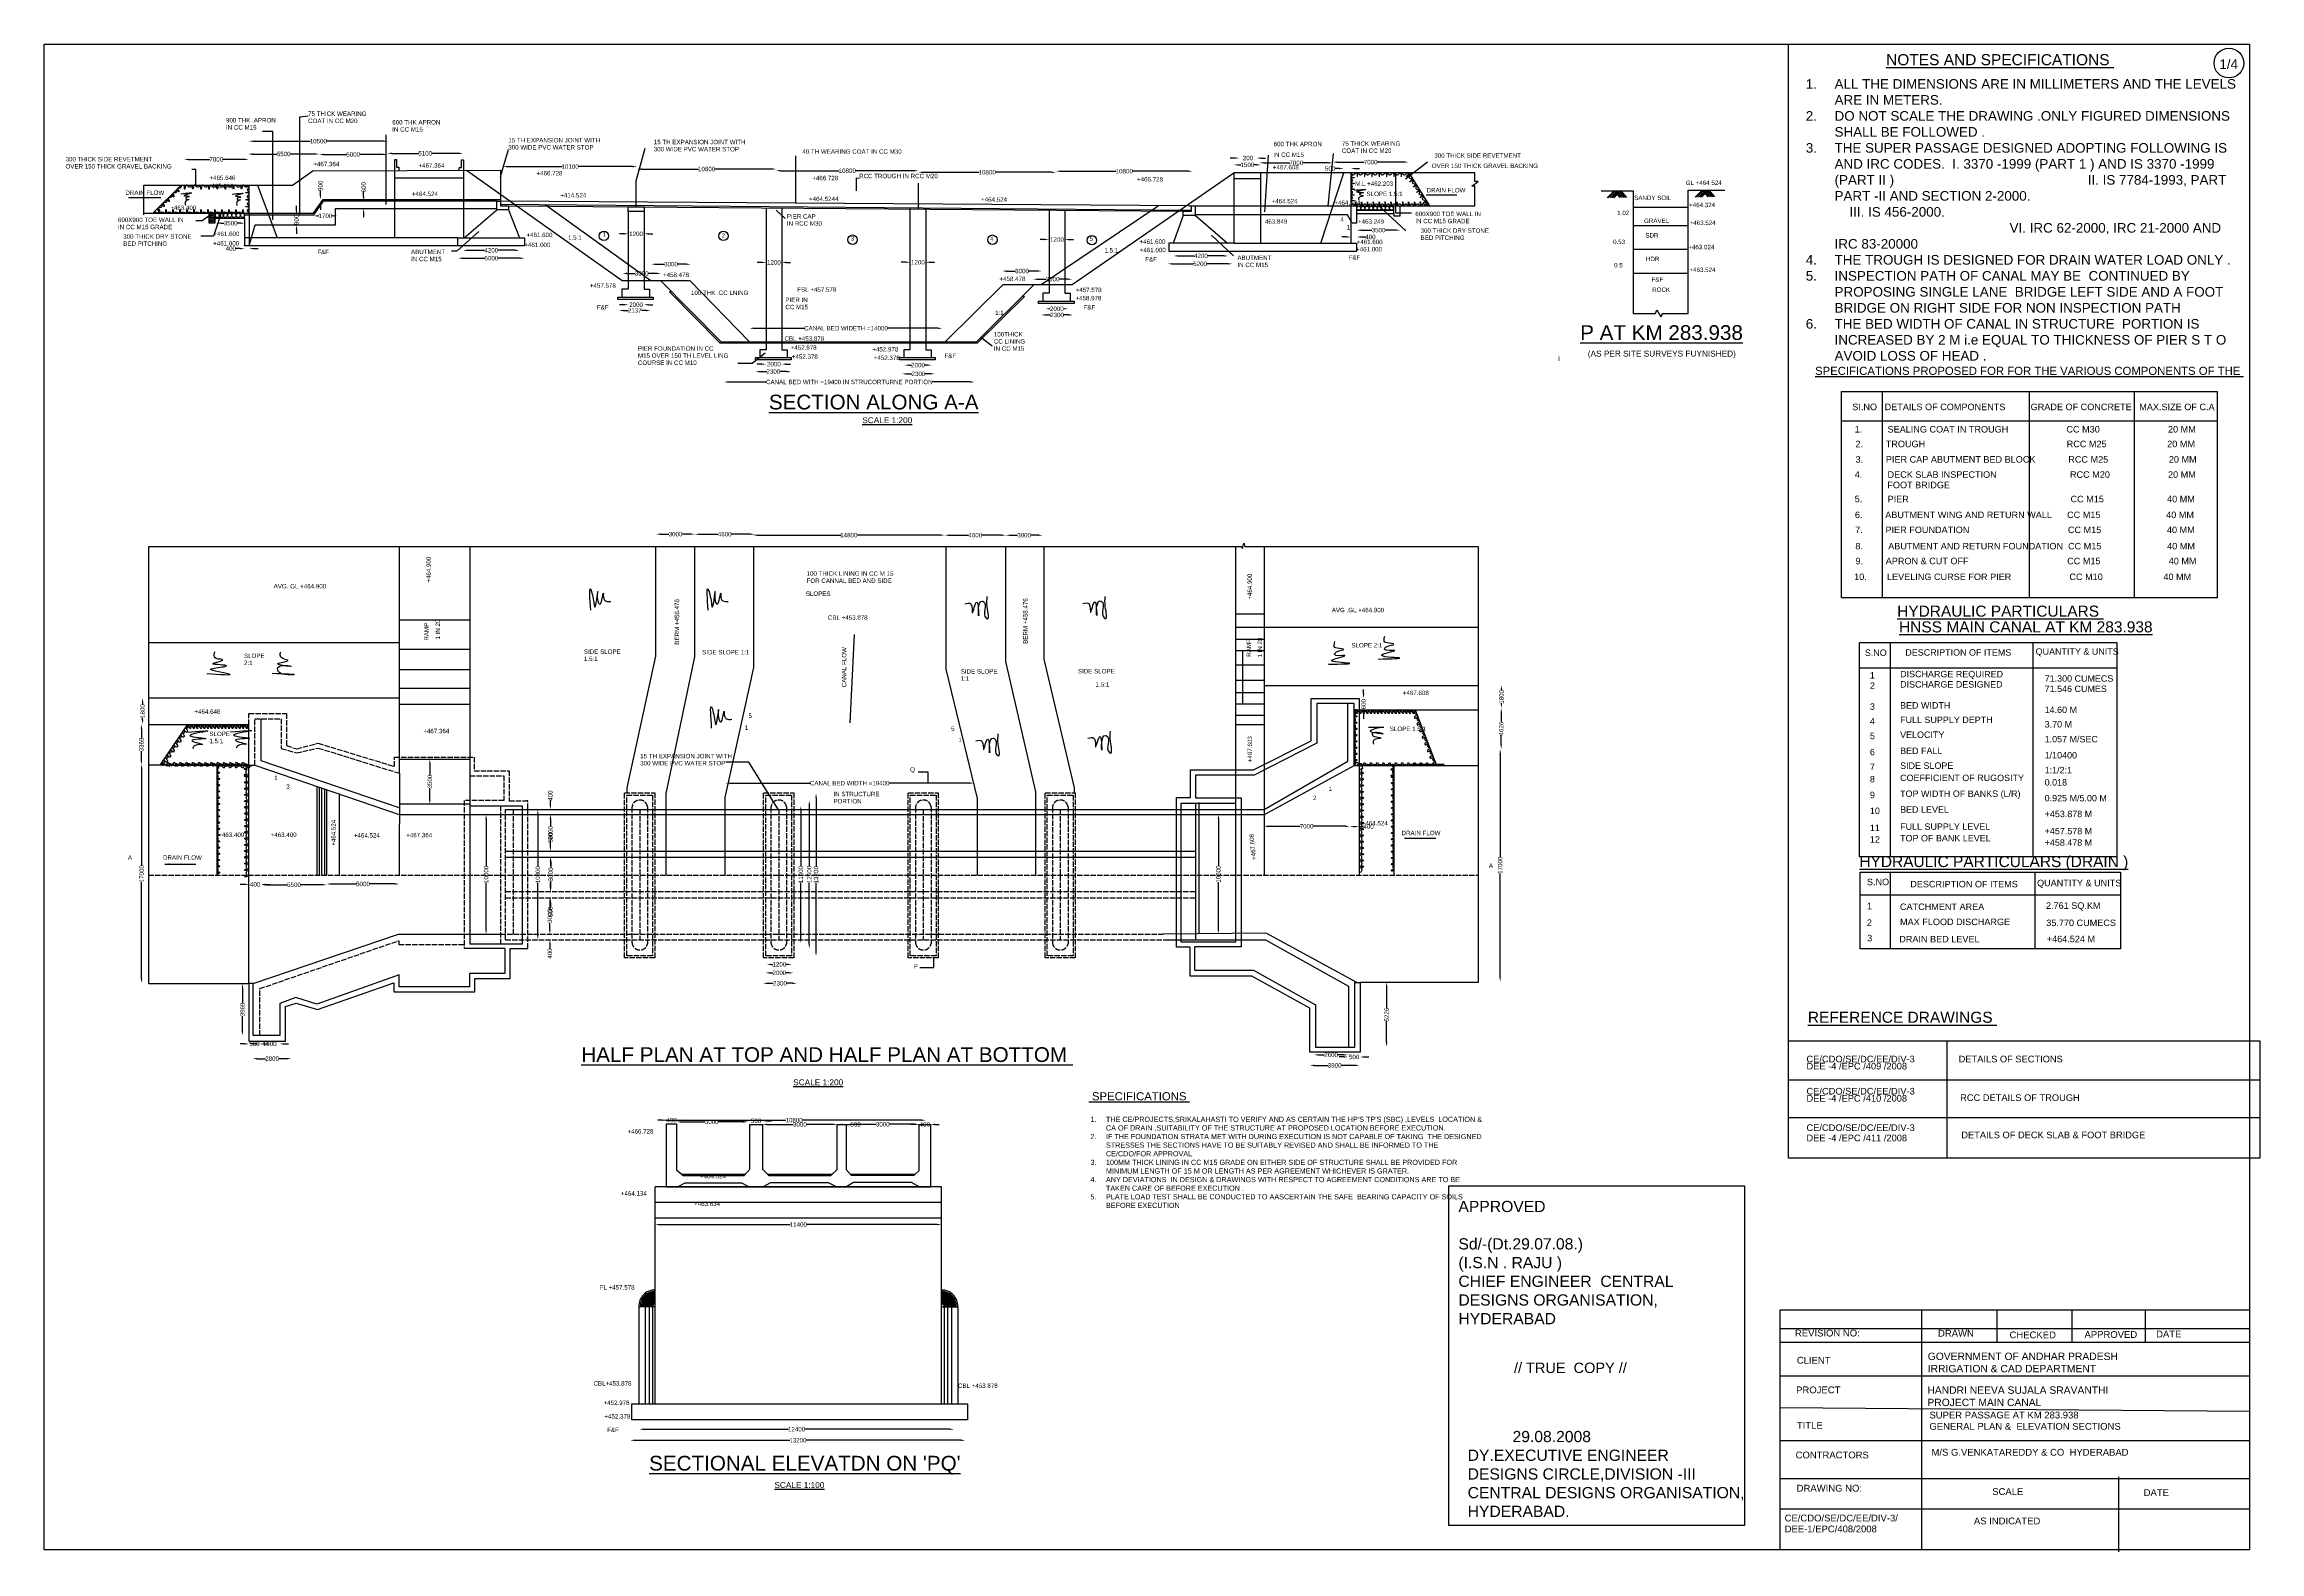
# Model space of a CAD drawing. Header units: millimetres. Extents: x 2520039 to 2670127, y 44348733 to 44450860.
import ezdxf

# ---------------------------------------------------------------- set-up
doc = ezdxf.new("R2010")
doc.units = ezdxf.units.MM
doc.header["$MEASUREMENT"] = 0
doc.linetypes.add('ACAD_ISO02W100', pattern=[15, 12, -3])
for name, color, linetype in [('DIMENSION', 7, 'Continuous'), ('DRAWING', 2, 'Continuous'), ('TEXT', 7, 'Continuous')]:
    doc.layers.add(name, color=color, linetype=linetype)
doc.styles.get("Standard").update_dxf_attribs({"font": 'arial.ttf', "height": 300})
doc.dimstyles.get("Standard").update_dxf_attribs({"dimtxt": 300, "dimasz": 300, "dimexe": 0.18, "dimexo": 0.0625, "dimgap": 0.09, "dimtad": 0, "dimdec": 0, "dimzin": 0, "dimdsep": 46, "dimtxsty": 'Standard', "dimcen": 0.09, "dimse1": 1, "dimse2": 1, "dimadec": 0, "dimazin": 0, "dimtfac": 1, "dimtdec": 0, "dimtofl": 0, "dimtmove": 0, "dimatfit": 3, "dimfxl": 1, "dimtolj": 1, "dimtzin": 0, "dimarcsym": 0})

# ---------------------------------------------------------------- blocks, each defined once
blk = doc.blocks.new('*D53')
at = {"layer": 'Defpoints', "color": 0, "transparency": 16777216}
for p in [(2529499, 44443054), (2533877, 44443064), (2533877, 44443054)]:
    blk.add_point(p, dxfattribs=at)
at = {"layer": 'DIMENSION', "color": 0, "lineweight": -2, "transparency": 16777216}
for p, q in [((2529799, 44443064), (2531242, 44443064)), ((2533577, 44443064), (2532134, 44443064))]:
    blk.add_line(p, q, dxfattribs=at)
at = {"layer": 'DIMENSION', "color": 0, "transparency": 16777216}
for points in [[(2529799, 44443114), (2529799, 44443014), (2529499, 44443064)], [(2533577, 44443114), (2533577, 44443014), (2533877, 44443064)]]:
    blk.add_solid(points, dxfattribs=at)
at = {"layer": 'DIMENSION', "color": 0, "transparency": 16777216, "insert": (2531688, 44443064), "char_height": 300, "attachment_point": 5}
blk.add_mtext('\\A1;7000', dxfattribs=at)
blk = doc.blocks.new('*D54')
at = {"layer": 'Defpoints', "color": 0, "transparency": 16777216}
for p in [(2533847, 44443394), (2538661, 44443428), (2538661, 44443394)]:
    blk.add_point(p, dxfattribs=at)
at = {"layer": 'DIMENSION', "color": 0, "lineweight": -2, "transparency": 16777216}
for p, q in [((2534147, 44443428), (2535806, 44443428)), ((2538361, 44443428), (2536701, 44443428))]:
    blk.add_line(p, q, dxfattribs=at)
at = {"layer": 'DIMENSION', "color": 0, "transparency": 16777216}
for points in [[(2534147, 44443478), (2534147, 44443378), (2533847, 44443428)], [(2538361, 44443478), (2538361, 44443378), (2538661, 44443428)]]:
    blk.add_solid(points, dxfattribs=at)
at = {"layer": 'DIMENSION', "color": 0, "transparency": 16777216, "insert": (2536254, 44443428), "char_height": 300, "attachment_point": 5}
blk.add_mtext('\\A1;5500', dxfattribs=at)
blk = doc.blocks.new('*D55')
at = {"layer": 'Defpoints', "color": 0, "transparency": 16777216}
for p in [(2543299, 44444299), (2533911, 44444045), (2543299, 44444045)]:
    blk.add_point(p, dxfattribs=at)
at = {"layer": 'DIMENSION', "color": 0, "lineweight": -2, "transparency": 16777216}
for p, q in [((2534211, 44444299), (2538055, 44444299)), ((2542999, 44444299), (2539155, 44444299))]:
    blk.add_line(p, q, dxfattribs=at)
at = {"layer": 'DIMENSION', "color": 0, "transparency": 16777216}
for points in [[(2534211, 44444349), (2534211, 44444249), (2533911, 44444299)], [(2542999, 44444349), (2542999, 44444249), (2543299, 44444299)]]:
    blk.add_solid(points, dxfattribs=at)
at = {"layer": 'DIMENSION', "color": 0, "transparency": 16777216, "insert": (2538605, 44444299), "char_height": 300, "attachment_point": 5}
blk.add_mtext('\\A1;10500', dxfattribs=at)
blk = doc.blocks.new('*D56')
at = {"layer": 'Defpoints', "color": 0, "transparency": 16777216}
for p in [(2538661, 44443428), (2538661, 44443397), (2543274, 44443378)]:
    blk.add_point(p, dxfattribs=at)
at = {"layer": 'DIMENSION', "color": 0, "lineweight": -2, "transparency": 16777216}
for p, q in [((2538961, 44443397), (2540520, 44443397)), ((2542974, 44443397), (2541415, 44443397))]:
    blk.add_line(p, q, dxfattribs=at)
at = {"layer": 'DIMENSION', "color": 0, "transparency": 16777216}
for points in [[(2538961, 44443447), (2538961, 44443347), (2538661, 44443397)], [(2542974, 44443447), (2542974, 44443347), (2543274, 44443397)]]:
    blk.add_solid(points, dxfattribs=at)
at = {"layer": 'DIMENSION', "color": 0, "transparency": 16777216, "insert": (2540967, 44443397), "char_height": 300, "attachment_point": 5}
blk.add_mtext('\\A1;5000', dxfattribs=at)
blk = doc.blocks.new('*D57')
at = {"layer": 'Defpoints', "color": 0, "transparency": 16777216}
for p in [(2543274, 44443397), (2548414, 44443472), (2548414, 44443465)]:
    blk.add_point(p, dxfattribs=at)
at = {"layer": 'DIMENSION', "color": 0, "lineweight": -2, "transparency": 16777216}
for p, q in [((2543574, 44443472), (2545396, 44443472)), ((2548114, 44443472), (2546291, 44443472))]:
    blk.add_line(p, q, dxfattribs=at)
at = {"layer": 'DIMENSION', "color": 0, "transparency": 16777216}
for points in [[(2543574, 44443522), (2543574, 44443422), (2543274, 44443472)], [(2548114, 44443522), (2548114, 44443422), (2548414, 44443472)]]:
    blk.add_solid(points, dxfattribs=at)
at = {"layer": 'DIMENSION', "color": 0, "transparency": 16777216, "insert": (2545844, 44443472), "char_height": 300, "attachment_point": 5}
blk.add_mtext('\\A1;5100', dxfattribs=at)
blk = doc.blocks.new('*D58')
at = {"layer": 'Defpoints', "color": 0, "transparency": 16777216}
for p in [(2538295, 44439312), (2539868, 44439236), (2539868, 44439233)]:
    blk.add_point(p, dxfattribs=at)
at = {"layer": 'DIMENSION', "color": 0, "lineweight": -2, "transparency": 16777216}
for p, q in [((2538595, 44439236), (2538648, 44439236)), ((2539568, 44439236), (2539515, 44439236))]:
    blk.add_line(p, q, dxfattribs=at)
at = {"layer": 'DIMENSION', "color": 0, "transparency": 16777216}
for points in [[(2538595, 44439286), (2538595, 44439186), (2538295, 44439236)], [(2539568, 44439286), (2539568, 44439186), (2539868, 44439236)]]:
    blk.add_solid(points, dxfattribs=at)
at = {"layer": 'DIMENSION', "color": 0, "transparency": 16777216, "insert": (2539081, 44439236), "char_height": 300, "attachment_point": 5}
blk.add_mtext('\\A1;1700', dxfattribs=at)
blk = doc.blocks.new('*D59')
at = {"layer": 'Defpoints', "color": 0, "transparency": 16777216}
for p in [(2531725, 44438742), (2531725, 44438678), (2533610, 44438678)]:
    blk.add_point(p, dxfattribs=at)
at = {"layer": 'DIMENSION', "color": 0, "lineweight": -2, "transparency": 16777216}
for p, q in [((2532025, 44438742), (2532220, 44438742)), ((2533310, 44438742), (2533115, 44438742))]:
    blk.add_line(p, q, dxfattribs=at)
at = {"layer": 'DIMENSION', "color": 0, "transparency": 16777216}
for points in [[(2532025, 44438792), (2532025, 44438692), (2531725, 44438742)], [(2533310, 44438792), (2533310, 44438692), (2533610, 44438742)]]:
    blk.add_solid(points, dxfattribs=at)
at = {"layer": 'DIMENSION', "color": 0, "transparency": 16777216, "insert": (2532667, 44438742), "char_height": 300, "attachment_point": 5}
blk.add_mtext('\\A1;3500', dxfattribs=at)
blk = doc.blocks.new('*D60')
at = {"layer": 'Defpoints', "color": 0, "transparency": 16777216}
for p in [(2537040, 44438623), (2537120, 44439312), (2537120, 44439312)]:
    blk.add_point(p, dxfattribs=at)
at = {"layer": 'DIMENSION', "color": 0, "lineweight": -2, "transparency": 16777216}
for p, q in [((2537120, 44439612), (2537120, 44439912)), ((2537120, 44438323), (2537120, 44438023))]:
    blk.add_line(p, q, dxfattribs=at)
at = {"layer": 'DIMENSION', "color": 0, "transparency": 16777216}
for points in [[(2537070, 44439612), (2537170, 44439612), (2537120, 44439312)], [(2537070, 44438323), (2537170, 44438323), (2537120, 44438623)]]:
    blk.add_solid(points, dxfattribs=at)
at = {"layer": 'DIMENSION', "color": 0, "transparency": 16777216, "insert": (2537120, 44438968), "char_height": 300, "attachment_point": 5, "rotation": 90}
blk.add_mtext('\\A1;900', dxfattribs=at)
blk = doc.blocks.new('*D61')
at = {"layer": 'Defpoints', "color": 0, "transparency": 16777216}
for p in [(2538745, 44440342), (2538935, 44440342), (2539786, 44440242)]:
    blk.add_point(p, dxfattribs=at)
at = {"layer": 'DIMENSION', "color": 0, "lineweight": -2, "transparency": 16777216}
for p, q in [((2538745, 44440642), (2538745, 44440942)), ((2538745, 44439942), (2538745, 44439642))]:
    blk.add_line(p, q, dxfattribs=at)
at = {"layer": 'DIMENSION', "color": 0, "transparency": 16777216}
for points in [[(2538695, 44440642), (2538795, 44440642), (2538745, 44440342)], [(2538695, 44439942), (2538795, 44439942), (2538745, 44440242)]]:
    blk.add_solid(points, dxfattribs=at)
at = {"layer": 'DIMENSION', "color": 0, "transparency": 16777216, "insert": (2538745, 44441273), "char_height": 300, "attachment_point": 5, "rotation": 90}
blk.add_mtext('\\A1;900', dxfattribs=at)
blk = doc.blocks.new('*D62')
at = {"layer": 'Defpoints', "color": 0, "transparency": 16777216}
for p in [(2541510, 44440242), (2541510, 44439745), (2541673, 44440242)]:
    blk.add_point(p, dxfattribs=at)
at = {"layer": 'DIMENSION', "color": 0, "lineweight": -2, "transparency": 16777216}
for p, q in [((2541673, 44440542), (2541673, 44440842)), ((2541673, 44439445), (2541673, 44439145))]:
    blk.add_line(p, q, dxfattribs=at)
at = {"layer": 'DIMENSION', "color": 0, "transparency": 16777216}
for points in [[(2541623, 44440542), (2541723, 44440542), (2541673, 44440242)], [(2541623, 44439445), (2541723, 44439445), (2541673, 44439745)]]:
    blk.add_solid(points, dxfattribs=at)
at = {"layer": 'DIMENSION', "color": 0, "transparency": 16777216, "insert": (2541673, 44441174), "char_height": 300, "attachment_point": 5, "rotation": 90}
blk.add_mtext('\\A1;600', dxfattribs=at)
blk = doc.blocks.new('*D63')
at = {"layer": 'Defpoints', "color": 0, "transparency": 16777216}
for p in [(2533610, 44437209), (2533610, 44437019), (2533917, 44437230)]:
    blk.add_point(p, dxfattribs=at)
at = {"layer": 'DIMENSION', "color": 0, "lineweight": -2, "transparency": 16777216}
for p, q in [((2533310, 44437019), (2533010, 44437019)), ((2534217, 44437019), (2534517, 44437019))]:
    blk.add_line(p, q, dxfattribs=at)
at = {"layer": 'DIMENSION', "color": 0, "transparency": 16777216}
for points in [[(2533310, 44437069), (2533310, 44436969), (2533610, 44437019)], [(2534217, 44437069), (2534217, 44436969), (2533917, 44437019)]]:
    blk.add_solid(points, dxfattribs=at)
at = {"layer": 'DIMENSION', "color": 0, "transparency": 16777216, "insert": (2532673, 44437019), "char_height": 300, "attachment_point": 5}
blk.add_mtext('\\A1;400', dxfattribs=at)
blk = doc.blocks.new('*D64')
at = {"layer": 'Defpoints', "color": 0, "transparency": 16777216}
for p in [(2548415, 44436902), (2548415, 44436902), (2552231, 44436902)]:
    blk.add_point(p, dxfattribs=at)
at = {"layer": 'DIMENSION', "color": 0, "lineweight": -2, "transparency": 16777216}
for p, q in [((2548715, 44436902), (2549870, 44436902)), ((2551931, 44436902), (2550777, 44436902))]:
    blk.add_line(p, q, dxfattribs=at)
at = {"layer": 'DIMENSION', "color": 0, "transparency": 16777216}
for points in [[(2548715, 44436952), (2548715, 44436852), (2548415, 44436902)], [(2551931, 44436952), (2551931, 44436852), (2552231, 44436902)]]:
    blk.add_solid(points, dxfattribs=at)
at = {"layer": 'DIMENSION', "color": 0, "transparency": 16777216, "insert": (2550323, 44436902), "char_height": 300, "attachment_point": 5}
blk.add_mtext('\\A1;4200', dxfattribs=at)
blk = doc.blocks.new('*D65')
at = {"layer": 'Defpoints', "color": 0, "transparency": 16777216}
for p in [(2548077, 44436370), (2548077, 44436310), (2552577, 44436310)]:
    blk.add_point(p, dxfattribs=at)
at = {"layer": 'DIMENSION', "color": 0, "lineweight": -2, "transparency": 16777216}
for p, q in [((2548377, 44436370), (2549880, 44436370)), ((2552277, 44436370), (2550775, 44436370))]:
    blk.add_line(p, q, dxfattribs=at)
at = {"layer": 'DIMENSION', "color": 0, "transparency": 16777216}
for points in [[(2548377, 44436420), (2548377, 44436320), (2548077, 44436370)], [(2552277, 44436420), (2552277, 44436320), (2552577, 44436370)]]:
    blk.add_solid(points, dxfattribs=at)
at = {"layer": 'DIMENSION', "color": 0, "transparency": 16777216, "insert": (2550327, 44436370), "char_height": 300, "attachment_point": 5}
blk.add_mtext('\\A1;5000', dxfattribs=at)
blk = doc.blocks.new('*D66')
at = {"layer": 'Defpoints', "color": 0, "transparency": 16777216}
for p in [(2551120, 44442586), (2560204, 44442574), (2560204, 44442501)]:
    blk.add_point(p, dxfattribs=at)
at = {"layer": 'DIMENSION', "color": 0, "lineweight": -2, "transparency": 16777216}
for p, q in [((2551420, 44442574), (2555112, 44442574)), ((2559904, 44442574), (2556212, 44442574))]:
    blk.add_line(p, q, dxfattribs=at)
at = {"layer": 'DIMENSION', "color": 0, "transparency": 16777216}
for points in [[(2551420, 44442624), (2551420, 44442524), (2551120, 44442574)], [(2559904, 44442624), (2559904, 44442524), (2560204, 44442574)]]:
    blk.add_solid(points, dxfattribs=at)
at = {"layer": 'DIMENSION', "color": 0, "transparency": 16777216, "insert": (2555662, 44442574), "char_height": 300, "attachment_point": 5}
blk.add_mtext('\\A1;10100', dxfattribs=at)
blk = doc.blocks.new('*D67')
at = {"layer": 'Defpoints', "color": 0, "transparency": 16777216}
for p in [(2560204, 44442574), (2569614, 44442415), (2569614, 44442410)]:
    blk.add_point(p, dxfattribs=at)
at = {"layer": 'DIMENSION', "color": 0, "lineweight": -2, "transparency": 16777216}
for p, q in [((2560504, 44442410), (2564359, 44442410)), ((2569314, 44442410), (2565459, 44442410))]:
    blk.add_line(p, q, dxfattribs=at)
at = {"layer": 'DIMENSION', "color": 0, "transparency": 16777216}
for points in [[(2560504, 44442460), (2560504, 44442360), (2560204, 44442410)], [(2569314, 44442460), (2569314, 44442360), (2569614, 44442410)]]:
    blk.add_solid(points, dxfattribs=at)
at = {"layer": 'DIMENSION', "color": 0, "transparency": 16777216, "insert": (2564909, 44442410), "char_height": 300, "attachment_point": 5}
blk.add_mtext('\\A1;10800', dxfattribs=at)
blk = doc.blocks.new('*D68')
at = {"layer": 'Defpoints', "color": 0, "transparency": 16777216}
for p in [(2569614, 44442410), (2579257, 44442295), (2579257, 44442247)]:
    blk.add_point(p, dxfattribs=at)
at = {"layer": 'DIMENSION', "color": 0, "lineweight": -2, "transparency": 16777216}
for p, q in [((2569914, 44442295), (2573886, 44442295)), ((2578957, 44442295), (2574985, 44442295))]:
    blk.add_line(p, q, dxfattribs=at)
at = {"layer": 'DIMENSION', "color": 0, "transparency": 16777216}
for points in [[(2569914, 44442345), (2569914, 44442245), (2569614, 44442295)], [(2578957, 44442345), (2578957, 44442245), (2579257, 44442295)]]:
    blk.add_solid(points, dxfattribs=at)
at = {"layer": 'DIMENSION', "color": 0, "transparency": 16777216, "insert": (2574436, 44442295), "char_height": 300, "attachment_point": 5}
blk.add_mtext('\\A1;10800', dxfattribs=at)
blk = doc.blocks.new('*D69')
at = {"layer": 'Defpoints', "color": 0, "transparency": 16777216}
for p in [(2579257, 44442247), (2588578, 44442247), (2588578, 44442191)]:
    blk.add_point(p, dxfattribs=at)
at = {"layer": 'DIMENSION', "color": 0, "lineweight": -2, "transparency": 16777216}
for p, q in [((2579557, 44442191), (2583367, 44442191)), ((2588278, 44442191), (2584467, 44442191))]:
    blk.add_line(p, q, dxfattribs=at)
at = {"layer": 'DIMENSION', "color": 0, "transparency": 16777216}
for points in [[(2579557, 44442241), (2579557, 44442141), (2579257, 44442191)], [(2588278, 44442241), (2588278, 44442141), (2588578, 44442191)]]:
    blk.add_solid(points, dxfattribs=at)
at = {"layer": 'DIMENSION', "color": 0, "transparency": 16777216, "insert": (2583917, 44442191), "char_height": 300, "attachment_point": 5}
blk.add_mtext('\\A1;10800', dxfattribs=at)
blk = doc.blocks.new('*D70')
at = {"layer": 'Defpoints', "color": 0, "transparency": 16777216}
for p in [(2588578, 44442191), (2597829, 44442263), (2597829, 44442191)]:
    blk.add_point(p, dxfattribs=at)
at = {"layer": 'DIMENSION', "color": 0, "lineweight": -2, "transparency": 16777216}
for p, q in [((2588878, 44442263), (2592653, 44442263)), ((2597529, 44442263), (2593753, 44442263))]:
    blk.add_line(p, q, dxfattribs=at)
at = {"layer": 'DIMENSION', "color": 0, "transparency": 16777216}
for points in [[(2588878, 44442313), (2588878, 44442213), (2588578, 44442263)], [(2597529, 44442313), (2597529, 44442213), (2597829, 44442263)]]:
    blk.add_solid(points, dxfattribs=at)
at = {"layer": 'DIMENSION', "color": 0, "transparency": 16777216, "insert": (2593203, 44442263), "char_height": 300, "attachment_point": 5}
blk.add_mtext('\\A1;10800', dxfattribs=at)
blk = doc.blocks.new('*D71')
at = {"layer": 'Defpoints', "color": 0, "transparency": 16777216}
for p in [(2600990, 44443159), (2600990, 44443153), (2602177, 44443159)]:
    blk.add_point(p, dxfattribs=at)
at = {"layer": 'DIMENSION', "color": 0, "lineweight": -2, "transparency": 16777216}
for p, q in [((2600690, 44443153), (2600390, 44443153)), ((2602477, 44443153), (2602777, 44443153))]:
    blk.add_line(p, q, dxfattribs=at)
at = {"layer": 'DIMENSION', "color": 0, "transparency": 16777216}
for points in [[(2600690, 44443203), (2600690, 44443103), (2600990, 44443153)], [(2602477, 44443203), (2602477, 44443103), (2602177, 44443153)]]:
    blk.add_solid(points, dxfattribs=at)
at = {"layer": 'DIMENSION', "color": 0, "transparency": 16777216, "insert": (2601584, 44443153), "char_height": 300, "attachment_point": 5}
blk.add_mtext('\\A1;200', dxfattribs=at)
blk = doc.blocks.new('*D72')
at = {"layer": 'Defpoints', "color": 0, "transparency": 16777216}
for p in [(2600637, 44442743), (2602453, 44442743), (2602453, 44442691)]:
    blk.add_point(p, dxfattribs=at)
at = {"layer": 'DIMENSION', "color": 0, "lineweight": -2, "transparency": 16777216}
for p, q in [((2600937, 44442691), (2601112, 44442691)), ((2602153, 44442691), (2601978, 44442691))]:
    blk.add_line(p, q, dxfattribs=at)
at = {"layer": 'DIMENSION', "color": 0, "transparency": 16777216}
for points in [[(2600937, 44442741), (2600937, 44442641), (2600637, 44442691)], [(2602153, 44442741), (2602153, 44442641), (2602453, 44442691)]]:
    blk.add_solid(points, dxfattribs=at)
at = {"layer": 'DIMENSION', "color": 0, "transparency": 16777216, "insert": (2601545, 44442691), "char_height": 300, "attachment_point": 5}
blk.add_mtext('\\A1;1500', dxfattribs=at)
blk = doc.blocks.new('*D73')
at = {"layer": 'Defpoints', "color": 0, "transparency": 16777216}
for p in [(2602387, 44442859), (2607330, 44442859), (2607330, 44442830)]:
    blk.add_point(p, dxfattribs=at)
at = {"layer": 'DIMENSION', "color": 0, "lineweight": -2, "transparency": 16777216}
for p, q in [((2602687, 44442830), (2604412, 44442830)), ((2607030, 44442830), (2605305, 44442830))]:
    blk.add_line(p, q, dxfattribs=at)
at = {"layer": 'DIMENSION', "color": 0, "transparency": 16777216}
for points in [[(2602687, 44442880), (2602687, 44442780), (2602387, 44442830)], [(2607030, 44442880), (2607030, 44442780), (2607330, 44442830)]]:
    blk.add_solid(points, dxfattribs=at)
at = {"layer": 'DIMENSION', "color": 0, "transparency": 16777216, "insert": (2604859, 44442830), "char_height": 300, "attachment_point": 5}
blk.add_mtext('\\A1;7000', dxfattribs=at)
blk = doc.blocks.new('*D74')
at = {"layer": 'Defpoints', "color": 0, "transparency": 16777216}
for p in [(2607330, 44442830), (2612463, 44442881), (2612463, 44442830)]:
    blk.add_point(p, dxfattribs=at)
at = {"layer": 'DIMENSION', "color": 0, "lineweight": -2, "transparency": 16777216}
for p, q in [((2607630, 44442881), (2609450, 44442881)), ((2612163, 44442881), (2610343, 44442881))]:
    blk.add_line(p, q, dxfattribs=at)
at = {"layer": 'DIMENSION', "color": 0, "transparency": 16777216}
for points in [[(2607630, 44442931), (2607630, 44442831), (2607330, 44442881)], [(2612163, 44442931), (2612163, 44442831), (2612463, 44442881)]]:
    blk.add_solid(points, dxfattribs=at)
at = {"layer": 'DIMENSION', "color": 0, "transparency": 16777216, "insert": (2609897, 44442881), "char_height": 300, "attachment_point": 5}
blk.add_mtext('\\A1;7000', dxfattribs=at)
blk = doc.blocks.new('*D75')
at = {"layer": 'Defpoints', "color": 0, "transparency": 16777216}
for p in [(2608084, 44442440), (2608084, 44442159), (2608548, 44442159)]:
    blk.add_point(p, dxfattribs=at)
at = {"layer": 'DIMENSION', "color": 0, "lineweight": -2, "transparency": 16777216}
for p, q in [((2607784, 44442440), (2607484, 44442440)), ((2608848, 44442440), (2609148, 44442440))]:
    blk.add_line(p, q, dxfattribs=at)
at = {"layer": 'DIMENSION', "color": 0, "transparency": 16777216}
for points in [[(2607784, 44442490), (2607784, 44442390), (2608084, 44442440)], [(2608848, 44442490), (2608848, 44442390), (2608548, 44442440)]]:
    blk.add_solid(points, dxfattribs=at)
at = {"layer": 'DIMENSION', "color": 0, "transparency": 16777216, "insert": (2607153, 44442440), "char_height": 300, "attachment_point": 5}
blk.add_mtext('\\A1;500', dxfattribs=at)
blk = doc.blocks.new('*D76')
at = {"layer": 'Defpoints', "color": 0, "transparency": 16777216}
for p in [(2608548, 44437724), (2608946, 44437806), (2608946, 44437320)]:
    blk.add_point(p, dxfattribs=at)
at = {"layer": 'DIMENSION', "color": 0, "lineweight": -2, "transparency": 16777216}
for p, q in [((2608248, 44437806), (2607948, 44437806)), ((2609246, 44437806), (2609546, 44437806))]:
    blk.add_line(p, q, dxfattribs=at)
at = {"layer": 'DIMENSION', "color": 0, "transparency": 16777216}
for points in [[(2608248, 44437856), (2608248, 44437756), (2608548, 44437806)], [(2609246, 44437856), (2609246, 44437756), (2608946, 44437806)]]:
    blk.add_solid(points, dxfattribs=at)
at = {"layer": 'DIMENSION', "color": 0, "transparency": 16777216, "insert": (2609883, 44437806), "char_height": 300, "attachment_point": 5}
blk.add_mtext('\\A1;400', dxfattribs=at)
blk = doc.blocks.new('*D77')
at = {"layer": 'Defpoints', "color": 0, "transparency": 16777216}
for p in [(2608956, 44438292), (2611904, 44438292), (2611904, 44438270)]:
    blk.add_point(p, dxfattribs=at)
at = {"layer": 'DIMENSION', "color": 0, "lineweight": -2, "transparency": 16777216}
for p, q in [((2609256, 44438270), (2609983, 44438270)), ((2611604, 44438270), (2610877, 44438270))]:
    blk.add_line(p, q, dxfattribs=at)
at = {"layer": 'DIMENSION', "color": 0, "transparency": 16777216}
for points in [[(2609256, 44438320), (2609256, 44438220), (2608956, 44438270)], [(2611604, 44438320), (2611604, 44438220), (2611904, 44438270)]]:
    blk.add_solid(points, dxfattribs=at)
at = {"layer": 'DIMENSION', "color": 0, "transparency": 16777216, "insert": (2610430, 44438270), "char_height": 300, "attachment_point": 5}
blk.add_mtext('\\A1;3500', dxfattribs=at)
blk = doc.blocks.new('*D78')
at = {"layer": 'Defpoints', "color": 0, "transparency": 16777216}
for p in [(2596560, 44436561), (2596560, 44436522), (2600231, 44436561)]:
    blk.add_point(p, dxfattribs=at)
at = {"layer": 'DIMENSION', "color": 0, "lineweight": -2, "transparency": 16777216}
for p, q in [((2596860, 44436522), (2597942, 44436522)), ((2599931, 44436522), (2598849, 44436522))]:
    blk.add_line(p, q, dxfattribs=at)
at = {"layer": 'DIMENSION', "color": 0, "transparency": 16777216}
for points in [[(2596860, 44436572), (2596860, 44436472), (2596560, 44436522)], [(2599931, 44436572), (2599931, 44436472), (2600231, 44436522)]]:
    blk.add_solid(points, dxfattribs=at)
at = {"layer": 'DIMENSION', "color": 0, "transparency": 16777216, "insert": (2598395, 44436522), "char_height": 300, "attachment_point": 5}
blk.add_mtext('\\A1;4200', dxfattribs=at)
blk = doc.blocks.new('*D79')
at = {"layer": 'Defpoints', "color": 0, "transparency": 16777216}
for p in [(2596159, 44436024), (2596159, 44435985), (2600524, 44436024)]:
    blk.add_point(p, dxfattribs=at)
at = {"layer": 'DIMENSION', "color": 0, "lineweight": -2, "transparency": 16777216}
for p, q in [((2596459, 44435985), (2597894, 44435985)), ((2600224, 44435985), (2598789, 44435985))]:
    blk.add_line(p, q, dxfattribs=at)
at = {"layer": 'DIMENSION', "color": 0, "transparency": 16777216}
for points in [[(2596459, 44436035), (2596459, 44435935), (2596159, 44435985)], [(2600224, 44436035), (2600224, 44435935), (2600524, 44435985)]]:
    blk.add_solid(points, dxfattribs=at)
at = {"layer": 'DIMENSION', "color": 0, "transparency": 16777216, "insert": (2598342, 44435985), "char_height": 300, "attachment_point": 5}
blk.add_mtext('\\A1;5200', dxfattribs=at)
blk = doc.blocks.new('*D80')
at = {"layer": 'Defpoints', "color": 0, "transparency": 16777216}
for p in [(2588107, 44437631), (2589176, 44437631), (2589176, 44437631)]:
    blk.add_point(p, dxfattribs=at)
at = {"layer": 'DIMENSION', "color": 0, "lineweight": -2, "transparency": 16777216}
for p, q in [((2587807, 44437631), (2587507, 44437631)), ((2589476, 44437631), (2589776, 44437631))]:
    blk.add_line(p, q, dxfattribs=at)
at = {"layer": 'DIMENSION', "color": 0, "transparency": 16777216}
for points in [[(2587807, 44437681), (2587807, 44437581), (2588107, 44437631)], [(2589476, 44437681), (2589476, 44437581), (2589176, 44437631)]]:
    blk.add_solid(points, dxfattribs=at)
at = {"layer": 'DIMENSION', "color": 0, "transparency": 16777216, "insert": (2588642, 44437631), "char_height": 300, "attachment_point": 5}
blk.add_mtext('\\A1;1200', dxfattribs=at)
blk = doc.blocks.new('*D81')
at = {"layer": 'Defpoints', "color": 0, "transparency": 16777216}
for p in [(2587027, 44434871), (2589674, 44434947), (2589674, 44434871)]:
    blk.add_point(p, dxfattribs=at)
at = {"layer": 'DIMENSION', "color": 0, "lineweight": -2, "transparency": 16777216}
for p, q in [((2587327, 44434947), (2587903, 44434947)), ((2589374, 44434947), (2588798, 44434947))]:
    blk.add_line(p, q, dxfattribs=at)
at = {"layer": 'DIMENSION', "color": 0, "transparency": 16777216}
for points in [[(2587327, 44434997), (2587327, 44434897), (2587027, 44434947)], [(2589374, 44434997), (2589374, 44434897), (2589674, 44434947)]]:
    blk.add_solid(points, dxfattribs=at)
at = {"layer": 'DIMENSION', "color": 0, "transparency": 16777216, "insert": (2588350, 44434947), "char_height": 300, "attachment_point": 5}
blk.add_mtext('\\A1;3000', dxfattribs=at)
blk = doc.blocks.new('*D82')
at = {"layer": 'Defpoints', "color": 0, "transparency": 16777216}
for p in [(2584947, 44435498), (2584947, 44435438), (2587609, 44435438)]:
    blk.add_point(p, dxfattribs=at)
at = {"layer": 'DIMENSION', "color": 0, "lineweight": -2, "transparency": 16777216}
for p, q in [((2585247, 44435498), (2585831, 44435498)), ((2587309, 44435498), (2586726, 44435498))]:
    blk.add_line(p, q, dxfattribs=at)
at = {"layer": 'DIMENSION', "color": 0, "transparency": 16777216}
for points in [[(2585247, 44435548), (2585247, 44435448), (2584947, 44435498)], [(2587309, 44435548), (2587309, 44435448), (2587609, 44435498)]]:
    blk.add_solid(points, dxfattribs=at)
at = {"layer": 'DIMENSION', "color": 0, "transparency": 16777216, "insert": (2586278, 44435498), "char_height": 300, "attachment_point": 5}
blk.add_mtext('\\A1;3000', dxfattribs=at)
blk = doc.blocks.new('*D83')
at = {"layer": 'Defpoints', "color": 0, "transparency": 16777216}
for p in [(2587875, 44432950), (2587875, 44432942), (2589397, 44432950)]:
    blk.add_point(p, dxfattribs=at)
at = {"layer": 'DIMENSION', "color": 0, "lineweight": -2, "transparency": 16777216}
for p, q in [((2588175, 44432942), (2588186, 44432942)), ((2589097, 44432942), (2589086, 44432942))]:
    blk.add_line(p, q, dxfattribs=at)
at = {"layer": 'DIMENSION', "color": 0, "transparency": 16777216}
for points in [[(2588175, 44432992), (2588175, 44432892), (2587875, 44432942)], [(2589097, 44432992), (2589097, 44432892), (2589397, 44432942)]]:
    blk.add_solid(points, dxfattribs=at)
at = {"layer": 'DIMENSION', "color": 0, "transparency": 16777216, "insert": (2588636, 44432942), "char_height": 300, "attachment_point": 5}
blk.add_mtext('\\A1;2000', dxfattribs=at)
blk = doc.blocks.new('*D84')
at = {"layer": 'Defpoints', "color": 0, "transparency": 16777216}
for p in [(2587583, 44432530), (2587583, 44432523), (2589720, 44432530)]:
    blk.add_point(p, dxfattribs=at)
at = {"layer": 'DIMENSION', "color": 0, "lineweight": -2, "transparency": 16777216}
for p, q in [((2587883, 44432523), (2588201, 44432523)), ((2589420, 44432523), (2589101, 44432523))]:
    blk.add_line(p, q, dxfattribs=at)
at = {"layer": 'DIMENSION', "color": 0, "transparency": 16777216}
for points in [[(2587883, 44432573), (2587883, 44432473), (2587583, 44432523)], [(2589420, 44432573), (2589420, 44432473), (2589720, 44432523)]]:
    blk.add_solid(points, dxfattribs=at)
at = {"layer": 'DIMENSION', "color": 0, "transparency": 16777216, "insert": (2588651, 44432523), "char_height": 300, "attachment_point": 5}
blk.add_mtext('\\A1;2300', dxfattribs=at)
blk = doc.blocks.new('*D85')
at = {"layer": 'Defpoints', "color": 0, "transparency": 16777216}
for p in [(2567829, 44431700), (2567829, 44431622), (2580874, 44431534)]:
    blk.add_point(p, dxfattribs=at)
at = {"layer": 'DIMENSION', "color": 0, "lineweight": -2, "transparency": 16777216}
for p, q in [((2568129, 44431622), (2571536, 44431622)), ((2580574, 44431622), (2577167, 44431622))]:
    blk.add_line(p, q, dxfattribs=at)
at = {"layer": 'DIMENSION', "color": 0, "transparency": 16777216}
for points in [[(2568129, 44431672), (2568129, 44431572), (2567829, 44431622)], [(2580574, 44431672), (2580574, 44431572), (2580874, 44431622)]]:
    blk.add_solid(points, dxfattribs=at)
at = {"layer": 'DIMENSION', "color": 0, "transparency": 16777216, "insert": (2574351, 44431622), "char_height": 300, "attachment_point": 5}
blk.add_mtext('\\A1;CANAL BED WIDETH =14000', dxfattribs=at)
blk = doc.blocks.new('*D86')
at = {"layer": 'Defpoints', "color": 0, "transparency": 16777216}
for p in [(2578320, 44429124), (2578320, 44429116), (2580142, 44429116)]:
    blk.add_point(p, dxfattribs=at)
at = {"layer": 'DIMENSION', "color": 0, "lineweight": -2, "transparency": 16777216}
for p, q in [((2578620, 44429124), (2578781, 44429124)), ((2579842, 44429124), (2579681, 44429124))]:
    blk.add_line(p, q, dxfattribs=at)
at = {"layer": 'DIMENSION', "color": 0, "transparency": 16777216}
for points in [[(2578620, 44429174), (2578620, 44429074), (2578320, 44429124)], [(2579842, 44429174), (2579842, 44429074), (2580142, 44429124)]]:
    blk.add_solid(points, dxfattribs=at)
at = {"layer": 'DIMENSION', "color": 0, "transparency": 16777216, "insert": (2579231, 44429124), "char_height": 300, "attachment_point": 5}
blk.add_mtext('\\A1;2000', dxfattribs=at)
blk = doc.blocks.new('*D87')
at = {"layer": 'Defpoints', "color": 0, "transparency": 16777216}
for p in [(2578158, 44428593), (2578158, 44428534), (2580355, 44428593)]:
    blk.add_point(p, dxfattribs=at)
at = {"layer": 'DIMENSION', "color": 0, "lineweight": -2, "transparency": 16777216}
for p, q in [((2578458, 44428534), (2578806, 44428534)), ((2580055, 44428534), (2579707, 44428534))]:
    blk.add_line(p, q, dxfattribs=at)
at = {"layer": 'DIMENSION', "color": 0, "transparency": 16777216}
for points in [[(2578458, 44428584), (2578458, 44428484), (2578158, 44428534)], [(2580055, 44428584), (2580055, 44428484), (2580355, 44428534)]]:
    blk.add_solid(points, dxfattribs=at)
at = {"layer": 'DIMENSION', "color": 0, "transparency": 16777216, "insert": (2579257, 44428534), "char_height": 300, "attachment_point": 5}
blk.add_mtext('\\A1;2300', dxfattribs=at)
blk = doc.blocks.new('*D88')
at = {"layer": 'Defpoints', "color": 0, "transparency": 16777216}
for p in [(2568933, 44430169), (2570003, 44430169), (2570003, 44429190)]:
    blk.add_point(p, dxfattribs=at)
at = {"layer": 'DIMENSION', "color": 0, "lineweight": -2, "transparency": 16777216}
for p, q in [((2568633, 44429190), (2568333, 44429190)), ((2570303, 44429190), (2570603, 44429190))]:
    blk.add_line(p, q, dxfattribs=at)
at = {"layer": 'DIMENSION', "color": 0, "transparency": 16777216}
for points in [[(2568633, 44429240), (2568633, 44429140), (2568933, 44429190)], [(2570303, 44429240), (2570303, 44429140), (2570003, 44429190)]]:
    blk.add_solid(points, dxfattribs=at)
at = {"layer": 'DIMENSION', "color": 0, "transparency": 16777216, "insert": (2569468, 44429190), "char_height": 300, "attachment_point": 5}
blk.add_mtext('\\A1;2000', dxfattribs=at)
blk = doc.blocks.new('*D89')
at = {"layer": 'Defpoints', "color": 0, "transparency": 16777216}
for p in [(2568229, 44429473), (2570631, 44429473), (2568229, 44428683)]:
    blk.add_point(p, dxfattribs=at)
at = {"layer": 'DIMENSION', "color": 0, "lineweight": -2, "transparency": 16777216}
for p, q in [((2568529, 44428683), (2568980, 44428683)), ((2570331, 44428683), (2569880, 44428683))]:
    blk.add_line(p, q, dxfattribs=at)
at = {"layer": 'DIMENSION', "color": 0, "transparency": 16777216}
for points in [[(2568529, 44428733), (2568529, 44428633), (2568229, 44428683)], [(2570331, 44428733), (2570331, 44428633), (2570631, 44428683)]]:
    blk.add_solid(points, dxfattribs=at)
at = {"layer": 'DIMENSION', "color": 0, "transparency": 16777216, "insert": (2569430, 44428683), "char_height": 300, "attachment_point": 5}
blk.add_mtext('\\A1;2300', dxfattribs=at)
blk = doc.blocks.new('*D90')
at = {"layer": 'Defpoints', "color": 0, "transparency": 16777216}
for p in [(2578687, 44436093), (2578687, 44436093), (2579757, 44436093)]:
    blk.add_point(p, dxfattribs=at)
at = {"layer": 'DIMENSION', "color": 0, "lineweight": -2, "transparency": 16777216}
for p, q in [((2578387, 44436093), (2578087, 44436093)), ((2580057, 44436093), (2580357, 44436093))]:
    blk.add_line(p, q, dxfattribs=at)
at = {"layer": 'DIMENSION', "color": 0, "transparency": 16777216}
for points in [[(2578387, 44436143), (2578387, 44436043), (2578687, 44436093)], [(2580057, 44436143), (2580057, 44436043), (2579757, 44436093)]]:
    blk.add_solid(points, dxfattribs=at)
at = {"layer": 'DIMENSION', "color": 0, "transparency": 16777216, "insert": (2579222, 44436093), "char_height": 300, "attachment_point": 5}
blk.add_mtext('\\A1;1200', dxfattribs=at)
blk = doc.blocks.new('*D91')
at = {"layer": 'Defpoints', "color": 0, "transparency": 16777216}
for p in [(2568933, 44436084), (2568933, 44435992), (2570003, 44435992)]:
    blk.add_point(p, dxfattribs=at)
at = {"layer": 'DIMENSION', "color": 0, "lineweight": -2, "transparency": 16777216}
for p, q in [((2568633, 44436084), (2568333, 44436084)), ((2570303, 44436084), (2570603, 44436084))]:
    blk.add_line(p, q, dxfattribs=at)
at = {"layer": 'DIMENSION', "color": 0, "transparency": 16777216}
for points in [[(2568633, 44436134), (2568633, 44436034), (2568933, 44436084)], [(2570303, 44436134), (2570303, 44436034), (2570003, 44436084)]]:
    blk.add_solid(points, dxfattribs=at)
at = {"layer": 'DIMENSION', "color": 0, "transparency": 16777216, "insert": (2569468, 44436084), "char_height": 300, "attachment_point": 5}
blk.add_mtext('\\A1;1200', dxfattribs=at)
blk = doc.blocks.new('*D92')
at = {"layer": 'Defpoints', "color": 0, "transparency": 16777216}
for p in [(2561161, 44435988), (2561161, 44435962), (2563830, 44435988)]:
    blk.add_point(p, dxfattribs=at)
at = {"layer": 'DIMENSION', "color": 0, "lineweight": -2, "transparency": 16777216}
for p, q in [((2561461, 44435962), (2562048, 44435962)), ((2563530, 44435962), (2562943, 44435962))]:
    blk.add_line(p, q, dxfattribs=at)
at = {"layer": 'DIMENSION', "color": 0, "transparency": 16777216}
for points in [[(2561461, 44436012), (2561461, 44435912), (2561161, 44435962)], [(2563530, 44436012), (2563530, 44435912), (2563830, 44435962)]]:
    blk.add_solid(points, dxfattribs=at)
at = {"layer": 'DIMENSION', "color": 0, "transparency": 16777216, "insert": (2562495, 44435962), "char_height": 300, "attachment_point": 5}
blk.add_mtext('\\A1;3000', dxfattribs=at)
blk = doc.blocks.new('*D93')
at = {"layer": 'Defpoints', "color": 0, "transparency": 16777216}
for p in [(2559209, 44435338), (2559209, 44435234), (2561812, 44435234)]:
    blk.add_point(p, dxfattribs=at)
at = {"layer": 'DIMENSION', "color": 0, "lineweight": -2, "transparency": 16777216}
for p, q in [((2559509, 44435338), (2560063, 44435338)), ((2561512, 44435338), (2560958, 44435338))]:
    blk.add_line(p, q, dxfattribs=at)
at = {"layer": 'DIMENSION', "color": 0, "transparency": 16777216}
for points in [[(2559509, 44435388), (2559509, 44435288), (2559209, 44435338)], [(2561512, 44435388), (2561512, 44435288), (2561812, 44435338)]]:
    blk.add_solid(points, dxfattribs=at)
at = {"layer": 'DIMENSION', "color": 0, "transparency": 16777216, "insert": (2560511, 44435338), "char_height": 300, "attachment_point": 5}
blk.add_mtext('\\A1;3000', dxfattribs=at)
blk = doc.blocks.new('*D94')
at = {"layer": 'Defpoints', "color": 0, "transparency": 16777216}
for p in [(2559597, 44438020), (2560667, 44438020), (2560667, 44438020)]:
    blk.add_point(p, dxfattribs=at)
at = {"layer": 'DIMENSION', "color": 0, "lineweight": -2, "transparency": 16777216}
for p, q in [((2559297, 44438020), (2558997, 44438020)), ((2560967, 44438020), (2561267, 44438020))]:
    blk.add_line(p, q, dxfattribs=at)
at = {"layer": 'DIMENSION', "color": 0, "transparency": 16777216}
for points in [[(2559297, 44438070), (2559297, 44437970), (2559597, 44438020)], [(2560967, 44438070), (2560967, 44437970), (2560667, 44438020)]]:
    blk.add_solid(points, dxfattribs=at)
at = {"layer": 'DIMENSION', "color": 0, "transparency": 16777216, "insert": (2560132, 44438020), "char_height": 300, "attachment_point": 5}
blk.add_mtext('\\A1;1200', dxfattribs=at)
blk = doc.blocks.new('*D95')
at = {"layer": 'Defpoints', "color": 0, "transparency": 16777216}
for p in [(2559597, 44434266), (2560667, 44434266), (2559597, 44433217)]:
    blk.add_point(p, dxfattribs=at)
at = {"layer": 'DIMENSION', "color": 0, "lineweight": -2, "transparency": 16777216}
for p, q in [((2559297, 44433217), (2558997, 44433217)), ((2560967, 44433217), (2561267, 44433217))]:
    blk.add_line(p, q, dxfattribs=at)
at = {"layer": 'DIMENSION', "color": 0, "transparency": 16777216}
for points in [[(2559297, 44433267), (2559297, 44433167), (2559597, 44433217)], [(2560967, 44433267), (2560967, 44433167), (2560667, 44433217)]]:
    blk.add_solid(points, dxfattribs=at)
at = {"layer": 'DIMENSION', "color": 0, "transparency": 16777216, "insert": (2560132, 44433217), "char_height": 300, "attachment_point": 5}
blk.add_mtext('\\A1;2000', dxfattribs=at)
blk = doc.blocks.new('*D96')
at = {"layer": 'Defpoints', "color": 0, "transparency": 16777216}
for p in [(2558973, 44432824), (2558973, 44432706), (2561110, 44432706)]:
    blk.add_point(p, dxfattribs=at)
at = {"layer": 'DIMENSION', "color": 0, "lineweight": -2, "transparency": 16777216}
for p, q in [((2559273, 44432824), (2559591, 44432824)), ((2560810, 44432824), (2560492, 44432824))]:
    blk.add_line(p, q, dxfattribs=at)
at = {"layer": 'DIMENSION', "color": 0, "transparency": 16777216}
for points in [[(2559273, 44432874), (2559273, 44432774), (2558973, 44432824)], [(2560810, 44432874), (2560810, 44432774), (2561110, 44432824)]]:
    blk.add_solid(points, dxfattribs=at)
at = {"layer": 'DIMENSION', "color": 0, "transparency": 16777216, "insert": (2560041, 44432824), "char_height": 300, "attachment_point": 5}
blk.add_mtext('\\A1;2137', dxfattribs=at)
blk = doc.blocks.new('*D97')
at = {"layer": 'Defpoints', "color": 0, "transparency": 16777216}
for p in [(2561497, 44417674), (2561497, 44417646), (2564103, 44417646)]:
    blk.add_point(p, dxfattribs=at)
at = {"layer": 'DIMENSION', "color": 0, "lineweight": -2, "transparency": 16777216}
for p, q in [((2561797, 44417674), (2562352, 44417674)), ((2563803, 44417674), (2563247, 44417674))]:
    blk.add_line(p, q, dxfattribs=at)
at = {"layer": 'DIMENSION', "color": 0, "transparency": 16777216}
for points in [[(2561797, 44417724), (2561797, 44417624), (2561497, 44417674)], [(2563803, 44417724), (2563803, 44417624), (2564103, 44417674)]]:
    blk.add_solid(points, dxfattribs=at)
at = {"layer": 'DIMENSION', "color": 0, "transparency": 16777216, "insert": (2562800, 44417674), "char_height": 300, "attachment_point": 5}
blk.add_mtext('\\A1;3000', dxfattribs=at)
blk = doc.blocks.new('*D98')
at = {"layer": 'Defpoints', "color": 0, "transparency": 16777216}
for p in [(2564103, 44417674), (2568161, 44417674), (2568161, 44417669)]:
    blk.add_point(p, dxfattribs=at)
at = {"layer": 'DIMENSION', "color": 0, "lineweight": -2, "transparency": 16777216}
for p, q in [((2564403, 44417669), (2565678, 44417669)), ((2567861, 44417669), (2566585, 44417669))]:
    blk.add_line(p, q, dxfattribs=at)
at = {"layer": 'DIMENSION', "color": 0, "transparency": 16777216}
for points in [[(2564403, 44417719), (2564403, 44417619), (2564103, 44417669)], [(2567861, 44417719), (2567861, 44417619), (2568161, 44417669)]]:
    blk.add_solid(points, dxfattribs=at)
at = {"layer": 'DIMENSION', "color": 0, "transparency": 16777216, "insert": (2566132, 44417669), "char_height": 300, "attachment_point": 5}
blk.add_mtext('\\A1;4600', dxfattribs=at)
blk = doc.blocks.new('*D99')
at = {"layer": 'Defpoints', "color": 0, "transparency": 16777216}
for p in [(2568046, 44417688), (2581043, 44417688), (2581043, 44417607)]:
    blk.add_point(p, dxfattribs=at)
at = {"layer": 'DIMENSION', "color": 0, "lineweight": -2, "transparency": 16777216}
for p, q in [((2568346, 44417607), (2573994, 44417607)), ((2580743, 44417607), (2575094, 44417607))]:
    blk.add_line(p, q, dxfattribs=at)
at = {"layer": 'DIMENSION', "color": 0, "transparency": 16777216}
for points in [[(2568346, 44417657), (2568346, 44417557), (2568046, 44417607)], [(2580743, 44417657), (2580743, 44417557), (2581043, 44417607)]]:
    blk.add_solid(points, dxfattribs=at)
at = {"layer": 'DIMENSION', "color": 0, "transparency": 16777216, "insert": (2574544, 44417607), "char_height": 300, "attachment_point": 5}
blk.add_mtext('\\A1;14800', dxfattribs=at)
blk = doc.blocks.new('*D100')
at = {"layer": 'Defpoints', "color": 0, "transparency": 16777216}
for p in [(2581043, 44417607), (2585181, 44417607), (2585181, 44417601)]:
    blk.add_point(p, dxfattribs=at)
at = {"layer": 'DIMENSION', "color": 0, "lineweight": -2, "transparency": 16777216}
for p, q in [((2581343, 44417601), (2582658, 44417601)), ((2584881, 44417601), (2583565, 44417601))]:
    blk.add_line(p, q, dxfattribs=at)
at = {"layer": 'DIMENSION', "color": 0, "transparency": 16777216}
for points in [[(2581343, 44417651), (2581343, 44417551), (2581043, 44417601)], [(2584881, 44417651), (2584881, 44417551), (2585181, 44417601)]]:
    blk.add_solid(points, dxfattribs=at)
at = {"layer": 'DIMENSION', "color": 0, "transparency": 16777216, "insert": (2583112, 44417601), "char_height": 300, "attachment_point": 5}
blk.add_mtext('\\A1;4600', dxfattribs=at)
blk = doc.blocks.new('*D101')
at = {"layer": 'Defpoints', "color": 0, "transparency": 16777216}
for p in [(2585181, 44417601), (2587664, 44417692), (2587664, 44417599)]:
    blk.add_point(p, dxfattribs=at)
at = {"layer": 'DIMENSION', "color": 0, "lineweight": -2, "transparency": 16777216}
for p, q in [((2585481, 44417599), (2585975, 44417599)), ((2587364, 44417599), (2586870, 44417599))]:
    blk.add_line(p, q, dxfattribs=at)
at = {"layer": 'DIMENSION', "color": 0, "transparency": 16777216}
for points in [[(2585481, 44417649), (2585481, 44417549), (2585181, 44417599)], [(2587364, 44417649), (2587364, 44417549), (2587664, 44417599)]]:
    blk.add_solid(points, dxfattribs=at)
at = {"layer": 'DIMENSION', "color": 0, "transparency": 16777216, "insert": (2586422, 44417599), "char_height": 300, "attachment_point": 5}
blk.add_mtext('\\A1;3000', dxfattribs=at)
blk = doc.blocks.new('*D102')
at = {"layer": 'Defpoints', "color": 0, "transparency": 16777216}
for p in [(2526688, 44406575), (2526696, 44406575), (2526688, 44404793)]:
    blk.add_point(p, dxfattribs=at)
at = {"layer": 'DIMENSION', "color": 0, "lineweight": -2, "transparency": 16777216}
for p, q in [((2526696, 44406275), (2526696, 44406117)), ((2526696, 44405093), (2526696, 44405250))]:
    blk.add_line(p, q, dxfattribs=at)
at = {"layer": 'DIMENSION', "color": 0, "transparency": 16777216}
for points in [[(2526646, 44406275), (2526746, 44406275), (2526696, 44406575)], [(2526646, 44405093), (2526746, 44405093), (2526696, 44404793)]]:
    blk.add_solid(points, dxfattribs=at)
at = {"layer": 'DIMENSION', "color": 0, "transparency": 16777216, "insert": (2526696, 44405684), "char_height": 300, "attachment_point": 5, "rotation": 90}
blk.add_mtext('\\A1;1800', dxfattribs=at)
blk = doc.blocks.new('*D103')
at = {"layer": 'Defpoints', "color": 0, "transparency": 16777216}
for p in [(2526696, 44404793), (2526618, 44402045), (2526696, 44402045)]:
    blk.add_point(p, dxfattribs=at)
at = {"layer": 'DIMENSION', "color": 0, "lineweight": -2, "transparency": 16777216}
for p, q in [((2526618, 44404493), (2526618, 44403867)), ((2526618, 44402345), (2526618, 44402971))]:
    blk.add_line(p, q, dxfattribs=at)
at = {"layer": 'DIMENSION', "color": 0, "transparency": 16777216}
for points in [[(2526568, 44404493), (2526668, 44404493), (2526618, 44404793)], [(2526568, 44402345), (2526668, 44402345), (2526618, 44402045)]]:
    blk.add_solid(points, dxfattribs=at)
at = {"layer": 'DIMENSION', "color": 0, "transparency": 16777216, "insert": (2526618, 44403419), "char_height": 300, "attachment_point": 5, "rotation": 90}
blk.add_mtext('\\A1;3369', dxfattribs=at)
blk = doc.blocks.new('*D104')
at = {"layer": 'Defpoints', "color": 0, "transparency": 16777216}
for p in [(2526613, 44402079), (2526613, 44387249), (2526633, 44387249)]:
    blk.add_point(p, dxfattribs=at)
at = {"layer": 'DIMENSION', "color": 0, "lineweight": -2, "transparency": 16777216}
for p, q in [((2526633, 44401779), (2526633, 44395214)), ((2526633, 44387549), (2526633, 44394114))]:
    blk.add_line(p, q, dxfattribs=at)
at = {"layer": 'DIMENSION', "color": 0, "transparency": 16777216}
for points in [[(2526583, 44401779), (2526683, 44401779), (2526633, 44402079)], [(2526583, 44387549), (2526683, 44387549), (2526633, 44387249)]]:
    blk.add_solid(points, dxfattribs=at)
at = {"layer": 'DIMENSION', "color": 0, "transparency": 16777216, "insert": (2526633, 44394664), "char_height": 300, "attachment_point": 5, "rotation": 90}
blk.add_mtext('\\A1;17000', dxfattribs=at)
blk = doc.blocks.new('*D105')
at = {"layer": 'Defpoints', "color": 0, "transparency": 16777216}
for p in [(2533905, 44393943), (2533905, 44393943), (2534746, 44393943)]:
    blk.add_point(p, dxfattribs=at)
at = {"layer": 'DIMENSION', "color": 0, "lineweight": -2, "transparency": 16777216}
for p, q in [((2533605, 44393943), (2533305, 44393943)), ((2535046, 44393943), (2535346, 44393943))]:
    blk.add_line(p, q, dxfattribs=at)
at = {"layer": 'DIMENSION', "color": 0, "transparency": 16777216}
for points in [[(2533605, 44393993), (2533605, 44393893), (2533905, 44393943)], [(2535046, 44393993), (2535046, 44393893), (2534746, 44393943)]]:
    blk.add_solid(points, dxfattribs=at)
at = {"layer": 'DIMENSION', "color": 0, "transparency": 16777216, "insert": (2534326, 44393943), "char_height": 300, "attachment_point": 5}
blk.add_mtext('\\A1;400', dxfattribs=at)
blk = doc.blocks.new('*D106')
at = {"layer": 'Defpoints', "color": 0, "transparency": 16777216}
for p in [(2534746, 44393943), (2539166, 44393943), (2539166, 44393916)]:
    blk.add_point(p, dxfattribs=at)
at = {"layer": 'DIMENSION', "color": 0, "lineweight": -2, "transparency": 16777216}
for p, q in [((2535046, 44393916), (2536508, 44393916)), ((2538866, 44393916), (2537403, 44393916))]:
    blk.add_line(p, q, dxfattribs=at)
at = {"layer": 'DIMENSION', "color": 0, "transparency": 16777216}
for points in [[(2535046, 44393966), (2535046, 44393866), (2534746, 44393916)], [(2538866, 44393966), (2538866, 44393866), (2539166, 44393916)]]:
    blk.add_solid(points, dxfattribs=at)
at = {"layer": 'DIMENSION', "color": 0, "transparency": 16777216, "insert": (2536956, 44393916), "char_height": 300, "attachment_point": 5}
blk.add_mtext('\\A1;5500', dxfattribs=at)
blk = doc.blocks.new('*D107')
at = {"layer": 'Defpoints', "color": 0, "transparency": 16777216}
for p in [(2539166, 44393916), (2544087, 44393971), (2544087, 44393916)]:
    blk.add_point(p, dxfattribs=at)
at = {"layer": 'DIMENSION', "color": 0, "lineweight": -2, "transparency": 16777216}
for p, q in [((2539466, 44393971), (2541179, 44393971)), ((2543787, 44393971), (2542074, 44393971))]:
    blk.add_line(p, q, dxfattribs=at)
at = {"layer": 'DIMENSION', "color": 0, "transparency": 16777216}
for points in [[(2539466, 44394021), (2539466, 44393921), (2539166, 44393971)], [(2543787, 44394021), (2543787, 44393921), (2544087, 44393971)]]:
    blk.add_solid(points, dxfattribs=at)
at = {"layer": 'DIMENSION', "color": 0, "transparency": 16777216, "insert": (2541626, 44393971), "char_height": 300, "attachment_point": 5}
blk.add_mtext('\\A1;5000', dxfattribs=at)
blk = doc.blocks.new('*D108')
at = {"layer": 'Defpoints', "color": 0, "transparency": 16777216}
for p in [(2549969, 44398678), (2549969, 44390565), (2549969, 44390565)]:
    blk.add_point(p, dxfattribs=at)
at = {"layer": 'DIMENSION', "color": 0, "lineweight": -2, "transparency": 16777216}
for p, q in [((2549969, 44398378), (2549969, 44395172)), ((2549969, 44390865), (2549969, 44394072))]:
    blk.add_line(p, q, dxfattribs=at)
at = {"layer": 'DIMENSION', "color": 0, "transparency": 16777216}
for points in [[(2549919, 44398378), (2550019, 44398378), (2549969, 44398678)], [(2549919, 44390865), (2550019, 44390865), (2549969, 44390565)]]:
    blk.add_solid(points, dxfattribs=at)
at = {"layer": 'DIMENSION', "color": 0, "transparency": 16777216, "insert": (2549969, 44394622), "char_height": 300, "attachment_point": 5, "rotation": 90}
blk.add_mtext('\\A1;10000', dxfattribs=at)
blk = doc.blocks.new('*D109')
at = {"layer": 'Defpoints', "color": 0, "transparency": 16777216}
for p in [(2554292, 44390194), (2554390, 44390565), (2554390, 44390194)]:
    blk.add_point(p, dxfattribs=at)
at = {"layer": 'DIMENSION', "color": 0, "lineweight": -2, "transparency": 16777216}
for p, q in [((2554292, 44390865), (2554292, 44391165)), ((2554292, 44389894), (2554292, 44389594))]:
    blk.add_line(p, q, dxfattribs=at)
at = {"layer": 'DIMENSION', "color": 0, "transparency": 16777216}
for points in [[(2554242, 44390865), (2554342, 44390865), (2554292, 44390565)], [(2554242, 44389894), (2554342, 44389894), (2554292, 44390194)]]:
    blk.add_solid(points, dxfattribs=at)
at = {"layer": 'DIMENSION', "color": 0, "transparency": 16777216, "insert": (2554292, 44389257), "char_height": 300, "attachment_point": 5, "rotation": 90}
blk.add_mtext('\\A1;400', dxfattribs=at)
blk = doc.blocks.new('*D110')
at = {"layer": 'Defpoints', "color": 0, "transparency": 16777216}
for p in [(2554292, 44393026), (2554292, 44393026), (2554292, 44390565)]:
    blk.add_point(p, dxfattribs=at)
at = {"layer": 'DIMENSION', "color": 0, "lineweight": -2, "transparency": 16777216}
for p, q in [((2554292, 44392726), (2554292, 44392243)), ((2554292, 44390865), (2554292, 44391349))]:
    blk.add_line(p, q, dxfattribs=at)
at = {"layer": 'DIMENSION', "color": 0, "transparency": 16777216}
for points in [[(2554242, 44392726), (2554342, 44392726), (2554292, 44393026)], [(2554242, 44390865), (2554342, 44390865), (2554292, 44390565)]]:
    blk.add_solid(points, dxfattribs=at)
at = {"layer": 'DIMENSION', "color": 0, "transparency": 16777216, "insert": (2554292, 44391796), "char_height": 300, "attachment_point": 5, "rotation": 90}
blk.add_mtext('\\A1;3000', dxfattribs=at)
blk = doc.blocks.new('*D111')
at = {"layer": 'Defpoints', "color": 0, "transparency": 16777216}
for p in [(2554292, 44393451), (2554240, 44393026), (2554327, 44393026)]:
    blk.add_point(p, dxfattribs=at)
at = {"layer": 'DIMENSION', "color": 0, "lineweight": -2, "transparency": 16777216}
for p, q in [((2554327, 44393751), (2554327, 44394051)), ((2554327, 44392726), (2554327, 44392426))]:
    blk.add_line(p, q, dxfattribs=at)
at = {"layer": 'DIMENSION', "color": 0, "transparency": 16777216}
for points in [[(2554277, 44393751), (2554377, 44393751), (2554327, 44393451)], [(2554277, 44392726), (2554377, 44392726), (2554327, 44393026)]]:
    blk.add_solid(points, dxfattribs=at)
at = {"layer": 'DIMENSION', "color": 0, "transparency": 16777216, "insert": (2554327, 44392095), "char_height": 300, "attachment_point": 5, "rotation": 90}
blk.add_mtext('\\A1;500', dxfattribs=at)
blk = doc.blocks.new('*D112')
at = {"layer": 'Defpoints', "color": 0, "transparency": 16777216}
for p in [(2554327, 44395794), (2554345, 44395794), (2554327, 44393451)]:
    blk.add_point(p, dxfattribs=at)
at = {"layer": 'DIMENSION', "color": 0, "lineweight": -2, "transparency": 16777216}
for p, q in [((2554345, 44395494), (2554345, 44395070)), ((2554345, 44393751), (2554345, 44394175))]:
    blk.add_line(p, q, dxfattribs=at)
at = {"layer": 'DIMENSION', "color": 0, "transparency": 16777216}
for points in [[(2554295, 44395494), (2554395, 44395494), (2554345, 44395794)], [(2554295, 44393751), (2554395, 44393751), (2554345, 44393451)]]:
    blk.add_solid(points, dxfattribs=at)
at = {"layer": 'DIMENSION', "color": 0, "transparency": 16777216, "insert": (2554345, 44394623), "char_height": 300, "attachment_point": 5, "rotation": 90}
blk.add_mtext('\\A1;3000', dxfattribs=at)
blk = doc.blocks.new('*D113')
at = {"layer": 'Defpoints', "color": 0, "transparency": 16777216}
for p in [(2554327, 44396189), (2554327, 44396189), (2554327, 44395794)]:
    blk.add_point(p, dxfattribs=at)
at = {"layer": 'DIMENSION', "color": 0, "lineweight": -2, "transparency": 16777216}
for p, q in [((2554327, 44396489), (2554327, 44396789)), ((2554327, 44395494), (2554327, 44395194))]:
    blk.add_line(p, q, dxfattribs=at)
at = {"layer": 'DIMENSION', "color": 0, "transparency": 16777216}
for points in [[(2554277, 44396489), (2554377, 44396489), (2554327, 44396189)], [(2554277, 44395494), (2554377, 44395494), (2554327, 44395794)]]:
    blk.add_solid(points, dxfattribs=at)
at = {"layer": 'DIMENSION', "color": 0, "transparency": 16777216, "insert": (2554327, 44397120), "char_height": 300, "attachment_point": 5, "rotation": 90}
blk.add_mtext('\\A1;500', dxfattribs=at)
blk = doc.blocks.new('*D114')
at = {"layer": 'Defpoints', "color": 0, "transparency": 16777216}
for p in [(2554327, 44398678), (2554327, 44398678), (2554327, 44396189)]:
    blk.add_point(p, dxfattribs=at)
at = {"layer": 'DIMENSION', "color": 0, "lineweight": -2, "transparency": 16777216}
for p, q in [((2554327, 44398378), (2554327, 44397881)), ((2554327, 44396489), (2554327, 44396986))]:
    blk.add_line(p, q, dxfattribs=at)
at = {"layer": 'DIMENSION', "color": 0, "transparency": 16777216}
for points in [[(2554277, 44398378), (2554377, 44398378), (2554327, 44398678)], [(2554277, 44396489), (2554377, 44396489), (2554327, 44396189)]]:
    blk.add_solid(points, dxfattribs=at)
at = {"layer": 'DIMENSION', "color": 0, "transparency": 16777216, "insert": (2554327, 44397434), "char_height": 300, "attachment_point": 5, "rotation": 90}
blk.add_mtext('\\A1;3000', dxfattribs=at)
blk = doc.blocks.new('*D115')
at = {"layer": 'Defpoints', "color": 0, "transparency": 16777216}
for p in [(2554324, 44399018), (2554324, 44399018), (2554324, 44398678)]:
    blk.add_point(p, dxfattribs=at)
at = {"layer": 'DIMENSION', "color": 0, "lineweight": -2, "transparency": 16777216}
for p, q in [((2554324, 44399318), (2554324, 44399618)), ((2554324, 44398378), (2554324, 44398078))]:
    blk.add_line(p, q, dxfattribs=at)
at = {"layer": 'DIMENSION', "color": 0, "transparency": 16777216}
for points in [[(2554274, 44399318), (2554374, 44399318), (2554324, 44399018)], [(2554274, 44398378), (2554374, 44398378), (2554324, 44398678)]]:
    blk.add_solid(points, dxfattribs=at)
at = {"layer": 'DIMENSION', "color": 0, "transparency": 16777216, "insert": (2554324, 44399955), "char_height": 300, "attachment_point": 5, "rotation": 90}
blk.add_mtext('\\A1;400', dxfattribs=at)
blk = doc.blocks.new('*D116')
at = {"layer": 'Defpoints', "color": 0, "transparency": 16777216}
for p in [(2553471, 44399018), (2553471, 44390194), (2553474, 44390194)]:
    blk.add_point(p, dxfattribs=at)
at = {"layer": 'DIMENSION', "color": 0, "lineweight": -2, "transparency": 16777216}
for p, q in [((2553474, 44398718), (2553474, 44395156)), ((2553474, 44390494), (2553474, 44394056))]:
    blk.add_line(p, q, dxfattribs=at)
at = {"layer": 'DIMENSION', "color": 0, "transparency": 16777216}
for points in [[(2553424, 44398718), (2553524, 44398718), (2553474, 44399018)], [(2553424, 44390494), (2553524, 44390494), (2553474, 44390194)]]:
    blk.add_solid(points, dxfattribs=at)
at = {"layer": 'DIMENSION', "color": 0, "transparency": 16777216, "insert": (2553474, 44394606), "char_height": 300, "attachment_point": 5, "rotation": 90}
blk.add_mtext('\\A1;10800', dxfattribs=at)
blk = doc.blocks.new('*D117')
at = {"layer": 'Defpoints', "color": 0, "transparency": 16777216}
for p in [(2546158, 44402436), (2546158, 44402436), (2546158, 44399375)]:
    blk.add_point(p, dxfattribs=at)
at = {"layer": 'DIMENSION', "color": 0, "lineweight": -2, "transparency": 16777216}
for p, q in [((2546158, 44402136), (2546158, 44401353)), ((2546158, 44399675), (2546158, 44400458))]:
    blk.add_line(p, q, dxfattribs=at)
at = {"layer": 'DIMENSION', "color": 0, "transparency": 16777216}
for points in [[(2546108, 44402136), (2546208, 44402136), (2546158, 44402436)], [(2546108, 44399675), (2546208, 44399675), (2546158, 44399375)]]:
    blk.add_solid(points, dxfattribs=at)
at = {"layer": 'DIMENSION', "color": 0, "transparency": 16777216, "insert": (2546158, 44400905), "char_height": 300, "attachment_point": 5, "rotation": 90}
blk.add_mtext('\\A1;3500', dxfattribs=at)
blk = doc.blocks.new('*D118')
at = {"layer": 'Defpoints', "color": 0, "transparency": 16777216}
for p in [(2533464, 44387239), (2534192, 44387239), (2534192, 44383701)]:
    blk.add_point(p, dxfattribs=at)
at = {"layer": 'DIMENSION', "color": 0, "lineweight": -2, "transparency": 16777216}
for p, q in [((2533464, 44386939), (2533464, 44385918)), ((2533464, 44384001), (2533464, 44385022))]:
    blk.add_line(p, q, dxfattribs=at)
at = {"layer": 'DIMENSION', "color": 0, "transparency": 16777216}
for points in [[(2533414, 44386939), (2533514, 44386939), (2533464, 44387239)], [(2533414, 44384001), (2533514, 44384001), (2533464, 44383701)]]:
    blk.add_solid(points, dxfattribs=at)
at = {"layer": 'DIMENSION', "color": 0, "transparency": 16777216, "insert": (2533464, 44385470), "char_height": 300, "attachment_point": 5, "rotation": 90}
blk.add_mtext('\\A1;3969', dxfattribs=at)
blk = doc.blocks.new('*D119')
at = {"layer": 'Defpoints', "color": 0, "transparency": 16777216}
for p in [(2534641, 44383701), (2535986, 44383701), (2535986, 44383134)]:
    blk.add_point(p, dxfattribs=at)
at = {"layer": 'DIMENSION', "color": 0, "lineweight": -2, "transparency": 16777216}
for p, q in [((2534341, 44383134), (2534041, 44383134)), ((2536286, 44383134), (2536586, 44383134))]:
    blk.add_line(p, q, dxfattribs=at)
at = {"layer": 'DIMENSION', "color": 0, "transparency": 16777216}
for points in [[(2534341, 44383184), (2534341, 44383084), (2534641, 44383134)], [(2536286, 44383184), (2536286, 44383084), (2535986, 44383134)]]:
    blk.add_solid(points, dxfattribs=at)
at = {"layer": 'DIMENSION', "color": 0, "transparency": 16777216, "insert": (2535313, 44383134), "char_height": 300, "attachment_point": 5}
blk.add_mtext('\\A1;1500', dxfattribs=at)
blk = doc.blocks.new('*D120')
at = {"layer": 'Defpoints', "color": 0, "transparency": 16777216}
for p in [(2533905, 44383818), (2533905, 44383134), (2534641, 44383701)]:
    blk.add_point(p, dxfattribs=at)
at = {"layer": 'DIMENSION', "color": 0, "lineweight": -2, "transparency": 16777216}
for p, q in [((2533605, 44383134), (2533305, 44383134)), ((2534941, 44383134), (2535241, 44383134))]:
    blk.add_line(p, q, dxfattribs=at)
at = {"layer": 'DIMENSION', "color": 0, "transparency": 16777216}
for points in [[(2533605, 44383184), (2533605, 44383084), (2533905, 44383134)], [(2534941, 44383184), (2534941, 44383084), (2534641, 44383134)]]:
    blk.add_solid(points, dxfattribs=at)
at = {"layer": 'DIMENSION', "color": 0, "transparency": 16777216, "insert": (2534273, 44383134), "char_height": 300, "attachment_point": 5}
blk.add_mtext('\\A1;500', dxfattribs=at)
blk = doc.blocks.new('*D121')
at = {"layer": 'Defpoints', "color": 0, "transparency": 16777216}
for p in [(2534162, 44382100), (2536785, 44382136), (2536785, 44382100)]:
    blk.add_point(p, dxfattribs=at)
at = {"layer": 'DIMENSION', "color": 0, "lineweight": -2, "transparency": 16777216}
for p, q in [((2534462, 44382136), (2535024, 44382136)), ((2536485, 44382136), (2535924, 44382136))]:
    blk.add_line(p, q, dxfattribs=at)
at = {"layer": 'DIMENSION', "color": 0, "transparency": 16777216}
for points in [[(2534462, 44382186), (2534462, 44382086), (2534162, 44382136)], [(2536485, 44382186), (2536485, 44382086), (2536785, 44382136)]]:
    blk.add_solid(points, dxfattribs=at)
at = {"layer": 'DIMENSION', "color": 0, "transparency": 16777216, "insert": (2535474, 44382136), "char_height": 300, "attachment_point": 5}
blk.add_mtext('\\A1;2800', dxfattribs=at)
blk = doc.blocks.new('*D122')
at = {"layer": 'Defpoints', "color": 0, "transparency": 16777216}
for p in [(2568996, 44388544), (2568996, 44388522), (2570677, 44388544)]:
    blk.add_point(p, dxfattribs=at)
at = {"layer": 'DIMENSION', "color": 0, "lineweight": -2, "transparency": 16777216}
for p, q in [((2569296, 44388522), (2569403, 44388522)), ((2570377, 44388522), (2570270, 44388522))]:
    blk.add_line(p, q, dxfattribs=at)
at = {"layer": 'DIMENSION', "color": 0, "transparency": 16777216}
for points in [[(2569296, 44388572), (2569296, 44388472), (2568996, 44388522)], [(2570377, 44388572), (2570377, 44388472), (2570677, 44388522)]]:
    blk.add_solid(points, dxfattribs=at)
at = {"layer": 'DIMENSION', "color": 0, "transparency": 16777216, "insert": (2569837, 44388522), "char_height": 300, "attachment_point": 5}
blk.add_mtext('\\A1;1200', dxfattribs=at)
blk = doc.blocks.new('*D123')
at = {"layer": 'Defpoints', "color": 0, "transparency": 16777216}
for p in [(2568897, 44387911), (2570782, 44387949), (2570782, 44387911)]:
    blk.add_point(p, dxfattribs=at)
at = {"layer": 'DIMENSION', "color": 0, "lineweight": -2, "transparency": 16777216}
for p, q in [((2569197, 44387949), (2569389, 44387949)), ((2570482, 44387949), (2570290, 44387949))]:
    blk.add_line(p, q, dxfattribs=at)
at = {"layer": 'DIMENSION', "color": 0, "transparency": 16777216}
for points in [[(2569197, 44387999), (2569197, 44387899), (2568897, 44387949)], [(2570482, 44387999), (2570482, 44387899), (2570782, 44387949)]]:
    blk.add_solid(points, dxfattribs=at)
at = {"layer": 'DIMENSION', "color": 0, "transparency": 16777216, "insert": (2569839, 44387949), "char_height": 300, "attachment_point": 5}
blk.add_mtext('\\A1;2000', dxfattribs=at)
blk = doc.blocks.new('*D124')
at = {"layer": 'Defpoints', "color": 0, "transparency": 16777216}
for p in [(2568731, 44387242), (2568731, 44387242), (2571024, 44387302)]:
    blk.add_point(p, dxfattribs=at)
at = {"layer": 'DIMENSION', "color": 0, "lineweight": -2, "transparency": 16777216}
for p, q in [((2569031, 44387242), (2569428, 44387242)), ((2570724, 44387242), (2570328, 44387242))]:
    blk.add_line(p, q, dxfattribs=at)
at = {"layer": 'DIMENSION', "color": 0, "transparency": 16777216}
for points in [[(2569031, 44387292), (2569031, 44387192), (2568731, 44387242)], [(2570724, 44387292), (2570724, 44387192), (2571024, 44387242)]]:
    blk.add_solid(points, dxfattribs=at)
at = {"layer": 'DIMENSION', "color": 0, "transparency": 16777216, "insert": (2569878, 44387242), "char_height": 300, "attachment_point": 5}
blk.add_mtext('\\A1;2300', dxfattribs=at)
blk = doc.blocks.new('*D125')
at = {"layer": 'Defpoints', "color": 0, "transparency": 16777216}
for p in [(2572323, 44400108), (2572399, 44400108), (2572399, 44389079)]:
    blk.add_point(p, dxfattribs=at)
at = {"layer": 'DIMENSION', "color": 0, "lineweight": -2, "transparency": 16777216}
for p, q in [((2572323, 44399808), (2572323, 44395144)), ((2572323, 44389379), (2572323, 44394044))]:
    blk.add_line(p, q, dxfattribs=at)
at = {"layer": 'DIMENSION', "color": 0, "transparency": 16777216}
for points in [[(2572273, 44399808), (2572373, 44399808), (2572323, 44400108)], [(2572273, 44389379), (2572373, 44389379), (2572323, 44389079)]]:
    blk.add_solid(points, dxfattribs=at)
at = {"layer": 'DIMENSION', "color": 0, "transparency": 16777216, "insert": (2572323, 44394594), "char_height": 300, "attachment_point": 5, "rotation": 90}
blk.add_mtext('\\A1;13200', dxfattribs=at)
blk = doc.blocks.new('*D126')
at = {"layer": 'Defpoints', "color": 0, "transparency": 16777216}
for p in [(2571887, 44399626), (2571862, 44389607), (2571887, 44389607)]:
    blk.add_point(p, dxfattribs=at)
at = {"layer": 'DIMENSION', "color": 0, "lineweight": -2, "transparency": 16777216}
for p, q in [((2571862, 44399326), (2571862, 44395167)), ((2571862, 44389907), (2571862, 44394067))]:
    blk.add_line(p, q, dxfattribs=at)
at = {"layer": 'DIMENSION', "color": 0, "transparency": 16777216}
for points in [[(2571812, 44399326), (2571912, 44399326), (2571862, 44399626)], [(2571812, 44389907), (2571912, 44389907), (2571862, 44389607)]]:
    blk.add_solid(points, dxfattribs=at)
at = {"layer": 'DIMENSION', "color": 0, "transparency": 16777216, "insert": (2571862, 44394617), "char_height": 300, "attachment_point": 5, "rotation": 90}
blk.add_mtext('\\A1;12400', dxfattribs=at)
blk = doc.blocks.new('*D127')
at = {"layer": 'Defpoints', "color": 0, "transparency": 16777216}
for p in [(2571288, 44399256), (2571326, 44399256), (2571326, 44389968)]:
    blk.add_point(p, dxfattribs=at)
at = {"layer": 'DIMENSION', "color": 0, "lineweight": -2, "transparency": 16777216}
for p, q in [((2571288, 44398956), (2571288, 44395162)), ((2571288, 44390268), (2571288, 44394062))]:
    blk.add_line(p, q, dxfattribs=at)
at = {"layer": 'DIMENSION', "color": 0, "transparency": 16777216}
for points in [[(2571238, 44398956), (2571338, 44398956), (2571288, 44399256)], [(2571238, 44390268), (2571338, 44390268), (2571288, 44389968)]]:
    blk.add_solid(points, dxfattribs=at)
at = {"layer": 'DIMENSION', "color": 0, "transparency": 16777216, "insert": (2571288, 44394612), "char_height": 300, "attachment_point": 5, "rotation": 90}
blk.add_mtext('\\A1;11400', dxfattribs=at)
blk = doc.blocks.new('*D128')
at = {"layer": 'Defpoints', "color": 0, "transparency": 16777216}
for p in [(2566194, 44400787), (2583012, 44400802), (2583012, 44400802)]:
    blk.add_point(p, dxfattribs=at)
at = {"layer": 'DIMENSION', "color": 0, "lineweight": -2, "transparency": 16777216}
for p, q in [((2566494, 44400802), (2571928, 44400802)), ((2582712, 44400802), (2577279, 44400802))]:
    blk.add_line(p, q, dxfattribs=at)
at = {"layer": 'DIMENSION', "color": 0, "transparency": 16777216}
for points in [[(2566494, 44400852), (2566494, 44400752), (2566194, 44400802)], [(2582712, 44400852), (2582712, 44400752), (2583012, 44400802)]]:
    blk.add_solid(points, dxfattribs=at)
at = {"layer": 'DIMENSION', "color": 0, "transparency": 16777216, "insert": (2574603, 44400802), "char_height": 300, "attachment_point": 5}
blk.add_mtext('\\A1;CANAL BED WIDTH =19400', dxfattribs=at)
blk = doc.blocks.new('*D129')
at = {"layer": 'Defpoints', "color": 0, "transparency": 16777216}
for p in [(2566087, 44428124), (2583068, 44427982), (2583068, 44427951)]:
    blk.add_point(p, dxfattribs=at)
at = {"layer": 'DIMENSION', "color": 0, "lineweight": -2, "transparency": 16777216}
for p, q in [((2566387, 44427982), (2568964, 44427982)), ((2582768, 44427982), (2580192, 44427982))]:
    blk.add_line(p, q, dxfattribs=at)
at = {"layer": 'DIMENSION', "color": 0, "transparency": 16777216}
for points in [[(2566387, 44428032), (2566387, 44427932), (2566087, 44427982)], [(2582768, 44428032), (2582768, 44427932), (2583068, 44427982)]]:
    blk.add_solid(points, dxfattribs=at)
at = {"layer": 'DIMENSION', "color": 0, "transparency": 16777216, "insert": (2574578, 44427982), "char_height": 300, "attachment_point": 5}
blk.add_mtext('\\A1;CANAL BED WITH =19400 IN STRUCORTURNE PORTION', dxfattribs=at)
blk = doc.blocks.new('*D130')
at = {"layer": 'Defpoints', "color": 0, "transparency": 16777216}
for p in [(2599502, 44398678), (2599581, 44390602), (2599581, 44390602)]:
    blk.add_point(p, dxfattribs=at)
at = {"layer": 'DIMENSION', "color": 0, "lineweight": -2, "transparency": 16777216}
for p, q in [((2599581, 44398378), (2599581, 44395190)), ((2599581, 44390902), (2599581, 44394090))]:
    blk.add_line(p, q, dxfattribs=at)
at = {"layer": 'DIMENSION', "color": 0, "transparency": 16777216}
for points in [[(2599531, 44398378), (2599631, 44398378), (2599581, 44398678)], [(2599531, 44390902), (2599631, 44390902), (2599581, 44390602)]]:
    blk.add_solid(points, dxfattribs=at)
at = {"layer": 'DIMENSION', "color": 0, "transparency": 16777216, "insert": (2599581, 44394640), "char_height": 300, "attachment_point": 5, "rotation": 90}
blk.add_mtext('\\A1;10000', dxfattribs=at)
blk = doc.blocks.new('*D131')
at = {"layer": 'Defpoints', "color": 0, "transparency": 16777216}
for p in [(2602634, 44398024), (2608485, 44398024), (2608485, 44397880)]:
    blk.add_point(p, dxfattribs=at)
at = {"layer": 'DIMENSION', "color": 0, "lineweight": -2, "transparency": 16777216}
for p, q in [((2602934, 44397880), (2605113, 44397880)), ((2608185, 44397880), (2606006, 44397880))]:
    blk.add_line(p, q, dxfattribs=at)
at = {"layer": 'DIMENSION', "color": 0, "transparency": 16777216}
for points in [[(2602934, 44397930), (2602934, 44397830), (2602634, 44397880)], [(2608185, 44397930), (2608185, 44397830), (2608485, 44397880)]]:
    blk.add_solid(points, dxfattribs=at)
at = {"layer": 'DIMENSION', "color": 0, "transparency": 16777216, "insert": (2605559, 44397880), "char_height": 300, "attachment_point": 5}
blk.add_mtext('\\A1;7000', dxfattribs=at)
blk = doc.blocks.new('*D132')
at = {"layer": 'Defpoints', "color": 0, "transparency": 16777216}
for p in [(2608485, 44397880), (2609119, 44397880), (2609119, 44397855)]:
    blk.add_point(p, dxfattribs=at)
at = {"layer": 'DIMENSION', "color": 0, "lineweight": -2, "transparency": 16777216}
for p, q in [((2608785, 44397855), (2608819, 44397855)), ((2609119, 44397855), (2609419, 44397855))]:
    blk.add_line(p, q, dxfattribs=at)
at = {"layer": 'DIMENSION', "color": 0, "transparency": 16777216}
for points in [[(2608785, 44397905), (2608785, 44397805), (2608485, 44397855)], [(2608819, 44397905), (2608819, 44397805), (2609119, 44397855)]]:
    blk.add_solid(points, dxfattribs=at)
at = {"layer": 'DIMENSION', "color": 0, "transparency": 16777216, "insert": (2609756, 44397855), "char_height": 300, "attachment_point": 5}
blk.add_mtext('\\A1;400', dxfattribs=at)
blk = doc.blocks.new('*D133')
at = {"layer": 'Defpoints', "color": 0, "transparency": 16777216}
for p in [(2618733, 44407424), (2618754, 44407424), (2618733, 44405882)]:
    blk.add_point(p, dxfattribs=at)
at = {"layer": 'DIMENSION', "color": 0, "lineweight": -2, "transparency": 16777216}
for p, q in [((2618754, 44407124), (2618754, 44407087)), ((2618754, 44406182), (2618754, 44406220))]:
    blk.add_line(p, q, dxfattribs=at)
at = {"layer": 'DIMENSION', "color": 0, "transparency": 16777216}
for points in [[(2618704, 44407124), (2618804, 44407124), (2618754, 44407424)], [(2618704, 44406182), (2618804, 44406182), (2618754, 44405882)]]:
    blk.add_solid(points, dxfattribs=at)
at = {"layer": 'DIMENSION', "color": 0, "transparency": 16777216, "insert": (2618754, 44406653), "char_height": 300, "attachment_point": 5, "rotation": 90}
blk.add_mtext('\\A1;1800', dxfattribs=at)
blk = doc.blocks.new('*D134')
at = {"layer": 'Defpoints', "color": 0, "transparency": 16777216}
for p in [(2618754, 44405882), (2618743, 44403112), (2618754, 44403112)]:
    blk.add_point(p, dxfattribs=at)
at = {"layer": 'DIMENSION', "color": 0, "lineweight": -2, "transparency": 16777216}
for p, q in [((2618743, 44405582), (2618743, 44404951)), ((2618743, 44403412), (2618743, 44404043))]:
    blk.add_line(p, q, dxfattribs=at)
at = {"layer": 'DIMENSION', "color": 0, "transparency": 16777216}
for points in [[(2618693, 44405582), (2618793, 44405582), (2618743, 44405882)], [(2618693, 44403412), (2618793, 44403412), (2618743, 44403112)]]:
    blk.add_solid(points, dxfattribs=at)
at = {"layer": 'DIMENSION', "color": 0, "transparency": 16777216, "insert": (2618743, 44404497), "char_height": 300, "attachment_point": 5, "rotation": 90}
blk.add_mtext('\\A1;4626', dxfattribs=at)
blk = doc.blocks.new('*D135')
at = {"layer": 'Defpoints', "color": 0, "transparency": 16777216}
for p in [(2618743, 44403112), (2618669, 44387362), (2618992, 44387362)]:
    blk.add_point(p, dxfattribs=at)
at = {"layer": 'DIMENSION', "color": 0, "lineweight": -2, "transparency": 16777216}
for p, q in [((2618669, 44402812), (2618669, 44395787)), ((2618669, 44387662), (2618669, 44394687))]:
    blk.add_line(p, q, dxfattribs=at)
at = {"layer": 'DIMENSION', "color": 0, "transparency": 16777216}
for points in [[(2618619, 44402812), (2618719, 44402812), (2618669, 44403112)], [(2618619, 44387662), (2618719, 44387662), (2618669, 44387362)]]:
    blk.add_solid(points, dxfattribs=at)
at = {"layer": 'DIMENSION', "color": 0, "transparency": 16777216, "insert": (2618669, 44395237), "char_height": 300, "attachment_point": 5, "rotation": 90}
blk.add_mtext('\\A1;17000', dxfattribs=at)
blk = doc.blocks.new('*D136')
at = {"layer": 'Defpoints', "color": 0, "transparency": 16777216}
for p in [(2608372, 44382569), (2609180, 44382569), (2609180, 44382250)]:
    blk.add_point(p, dxfattribs=at)
at = {"layer": 'DIMENSION', "color": 0, "lineweight": -2, "transparency": 16777216}
for p, q in [((2608072, 44382250), (2607772, 44382250)), ((2609480, 44382250), (2609780, 44382250))]:
    blk.add_line(p, q, dxfattribs=at)
at = {"layer": 'DIMENSION', "color": 0, "transparency": 16777216}
for points in [[(2608072, 44382300), (2608072, 44382200), (2608372, 44382250)], [(2609480, 44382300), (2609480, 44382200), (2609180, 44382250)]]:
    blk.add_solid(points, dxfattribs=at)
at = {"layer": 'DIMENSION', "color": 0, "transparency": 16777216, "insert": (2608776, 44382250), "char_height": 300, "attachment_point": 5}
blk.add_mtext('\\A1;500', dxfattribs=at)
blk = doc.blocks.new('*D137')
at = {"layer": 'Defpoints', "color": 0, "transparency": 16777216}
for p in [(2606061, 44382392), (2606061, 44382250), (2608372, 44382250)]:
    blk.add_point(p, dxfattribs=at)
at = {"layer": 'DIMENSION', "color": 0, "lineweight": -2, "transparency": 16777216}
for p, q in [((2606361, 44382392), (2606766, 44382392)), ((2608072, 44382392), (2607667, 44382392))]:
    blk.add_line(p, q, dxfattribs=at)
at = {"layer": 'DIMENSION', "color": 0, "transparency": 16777216}
for points in [[(2606361, 44382442), (2606361, 44382342), (2606061, 44382392)], [(2608072, 44382442), (2608072, 44382342), (2608372, 44382392)]]:
    blk.add_solid(points, dxfattribs=at)
at = {"layer": 'DIMENSION', "color": 0, "transparency": 16777216, "insert": (2607216, 44382392), "char_height": 300, "attachment_point": 5}
blk.add_mtext('\\A1;2600', dxfattribs=at)
blk = doc.blocks.new('*D138')
at = {"layer": 'Defpoints', "color": 0, "transparency": 16777216}
for p in [(2605777, 44381681), (2609142, 44381681), (2609142, 44381681)]:
    blk.add_point(p, dxfattribs=at)
at = {"layer": 'DIMENSION', "color": 0, "lineweight": -2, "transparency": 16777216}
for p, q in [((2606077, 44381681), (2607012, 44381681)), ((2608842, 44381681), (2607907, 44381681))]:
    blk.add_line(p, q, dxfattribs=at)
at = {"layer": 'DIMENSION', "color": 0, "transparency": 16777216}
for points in [[(2606077, 44381731), (2606077, 44381631), (2605777, 44381681)], [(2608842, 44381731), (2608842, 44381631), (2609142, 44381681)]]:
    blk.add_solid(points, dxfattribs=at)
at = {"layer": 'DIMENSION', "color": 0, "transparency": 16777216, "insert": (2607459, 44381681), "char_height": 300, "attachment_point": 5}
blk.add_mtext('\\A1;3900', dxfattribs=at)
blk = doc.blocks.new('*D139')
at = {"layer": 'Defpoints', "color": 0, "transparency": 16777216}
for p in [(2610839, 44387306), (2610979, 44387306), (2610839, 44382935)]:
    blk.add_point(p, dxfattribs=at)
at = {"layer": 'DIMENSION', "color": 0, "lineweight": -2, "transparency": 16777216}
for p, q in [((2610979, 44387006), (2610979, 44385568)), ((2610979, 44383235), (2610979, 44384672))]:
    blk.add_line(p, q, dxfattribs=at)
at = {"layer": 'DIMENSION', "color": 0, "transparency": 16777216}
for points in [[(2610929, 44387006), (2611029, 44387006), (2610979, 44387306)], [(2610929, 44383235), (2611029, 44383235), (2610979, 44382935)]]:
    blk.add_solid(points, dxfattribs=at)
at = {"layer": 'DIMENSION', "color": 0, "transparency": 16777216, "insert": (2610979, 44385120), "char_height": 300, "attachment_point": 5, "rotation": 90}
blk.add_mtext('\\A1;5226', dxfattribs=at)
blk = doc.blocks.new('*D140')
at = {"layer": 'Defpoints', "color": 0, "transparency": 16777216}
for p in [(2562201, 44377967), (2562201, 44377724), (2562877, 44377724)]:
    blk.add_point(p, dxfattribs=at)
at = {"layer": 'DIMENSION', "color": 0, "lineweight": -2, "transparency": 16777216}
for p, q in [((2561901, 44377967), (2561601, 44377967)), ((2563177, 44377967), (2563477, 44377967))]:
    blk.add_line(p, q, dxfattribs=at)
at = {"layer": 'DIMENSION', "color": 0, "transparency": 16777216}
for points in [[(2561901, 44378017), (2561901, 44377917), (2562201, 44377967)], [(2563177, 44378017), (2563177, 44377917), (2562877, 44377967)]]:
    blk.add_solid(points, dxfattribs=at)
at = {"layer": 'DIMENSION', "color": 0, "transparency": 16777216, "insert": (2562539, 44377967), "char_height": 300, "attachment_point": 5}
blk.add_mtext('\\A1;400', dxfattribs=at)
blk = doc.blocks.new('*D141')
at = {"layer": 'Defpoints', "color": 0, "transparency": 16777216}
for p in [(2562877, 44377724), (2567636, 44377849), (2567636, 44377724)]:
    blk.add_point(p, dxfattribs=at)
at = {"layer": 'DIMENSION', "color": 0, "lineweight": -2, "transparency": 16777216}
for p, q in [((2563177, 44377849), (2564809, 44377849)), ((2567336, 44377849), (2565704, 44377849))]:
    blk.add_line(p, q, dxfattribs=at)
at = {"layer": 'DIMENSION', "color": 0, "transparency": 16777216}
for points in [[(2563177, 44377899), (2563177, 44377799), (2562877, 44377849)], [(2567336, 44377899), (2567336, 44377799), (2567636, 44377849)]]:
    blk.add_solid(points, dxfattribs=at)
at = {"layer": 'DIMENSION', "color": 0, "transparency": 16777216, "insert": (2565257, 44377849), "char_height": 300, "attachment_point": 5}
blk.add_mtext('\\A1;3000', dxfattribs=at)
blk = doc.blocks.new('*D142')
at = {"layer": 'Defpoints', "color": 0, "transparency": 16777216}
for p in [(2567827, 44377681), (2568699, 44377923), (2568699, 44377681)]:
    blk.add_point(p, dxfattribs=at)
at = {"layer": 'DIMENSION', "color": 0, "lineweight": -2, "transparency": 16777216}
for p, q in [((2567527, 44377923), (2567227, 44377923)), ((2568999, 44377923), (2569299, 44377923))]:
    blk.add_line(p, q, dxfattribs=at)
at = {"layer": 'DIMENSION', "color": 0, "transparency": 16777216}
for points in [[(2567527, 44377973), (2567527, 44377873), (2567827, 44377923)], [(2568999, 44377973), (2568999, 44377873), (2568699, 44377923)]]:
    blk.add_solid(points, dxfattribs=at)
at = {"layer": 'DIMENSION', "color": 0, "transparency": 16777216, "insert": (2568263, 44377923), "char_height": 300, "attachment_point": 5}
blk.add_mtext('\\A1;500', dxfattribs=at)
blk = doc.blocks.new('*D143')
at = {"layer": 'Defpoints', "color": 0, "transparency": 16777216}
for p in [(2568699, 44377681), (2573754, 44377681), (2573754, 44377681)]:
    blk.add_point(p, dxfattribs=at)
at = {"layer": 'DIMENSION', "color": 0, "lineweight": -2, "transparency": 16777216}
for p, q in [((2568999, 44377681), (2570779, 44377681)), ((2573454, 44377681), (2571674, 44377681))]:
    blk.add_line(p, q, dxfattribs=at)
at = {"layer": 'DIMENSION', "color": 0, "transparency": 16777216}
for points in [[(2568999, 44377731), (2568999, 44377631), (2568699, 44377681)], [(2573454, 44377731), (2573454, 44377631), (2573754, 44377681)]]:
    blk.add_solid(points, dxfattribs=at)
at = {"layer": 'DIMENSION', "color": 0, "transparency": 16777216, "insert": (2571227, 44377681), "char_height": 300, "attachment_point": 5}
blk.add_mtext('\\A1;3000', dxfattribs=at)
blk = doc.blocks.new('*D144')
at = {"layer": 'Defpoints', "color": 0, "transparency": 16777216}
for p in [(2573754, 44377681), (2574372, 44377681), (2574372, 44377681)]:
    blk.add_point(p, dxfattribs=at)
at = {"layer": 'DIMENSION', "color": 0, "lineweight": -2, "transparency": 16777216}
for p, q in [((2574054, 44377681), (2574072, 44377681)), ((2574372, 44377681), (2574672, 44377681))]:
    blk.add_line(p, q, dxfattribs=at)
at = {"layer": 'DIMENSION', "color": 0, "transparency": 16777216}
for points in [[(2574054, 44377731), (2574054, 44377631), (2573754, 44377681)], [(2574072, 44377731), (2574072, 44377631), (2574372, 44377681)]]:
    blk.add_solid(points, dxfattribs=at)
at = {"layer": 'DIMENSION', "color": 0, "transparency": 16777216, "insert": (2575003, 44377681), "char_height": 300, "attachment_point": 5}
blk.add_mtext('\\A1;500', dxfattribs=at)
blk = doc.blocks.new('*D145')
at = {"layer": 'Defpoints', "color": 0, "transparency": 16777216}
for p in [(2574372, 44377681), (2579315, 44377688), (2579315, 44377681)]:
    blk.add_point(p, dxfattribs=at)
at = {"layer": 'DIMENSION', "color": 0, "lineweight": -2, "transparency": 16777216}
for p, q in [((2574672, 44377688), (2576396, 44377688)), ((2579015, 44377688), (2577291, 44377688))]:
    blk.add_line(p, q, dxfattribs=at)
at = {"layer": 'DIMENSION', "color": 0, "transparency": 16777216}
for points in [[(2574672, 44377738), (2574672, 44377638), (2574372, 44377688)], [(2579015, 44377738), (2579015, 44377638), (2579315, 44377688)]]:
    blk.add_solid(points, dxfattribs=at)
at = {"layer": 'DIMENSION', "color": 0, "transparency": 16777216, "insert": (2576843, 44377688), "char_height": 300, "attachment_point": 5}
blk.add_mtext('\\A1;3000', dxfattribs=at)
blk = doc.blocks.new('*D146')
at = {"layer": 'Defpoints', "color": 0, "transparency": 16777216}
for p in [(2579315, 44377681), (2580071, 44377681), (2580071, 44377681)]:
    blk.add_point(p, dxfattribs=at)
at = {"layer": 'DIMENSION', "color": 0, "lineweight": -2, "transparency": 16777216}
for p, q in [((2579015, 44377681), (2578715, 44377681)), ((2580371, 44377681), (2580671, 44377681))]:
    blk.add_line(p, q, dxfattribs=at)
at = {"layer": 'DIMENSION', "color": 0, "transparency": 16777216}
for points in [[(2579015, 44377731), (2579015, 44377631), (2579315, 44377681)], [(2580371, 44377731), (2580371, 44377631), (2580071, 44377681)]]:
    blk.add_solid(points, dxfattribs=at)
at = {"layer": 'DIMENSION', "color": 0, "transparency": 16777216, "insert": (2579693, 44377681), "char_height": 300, "attachment_point": 5}
blk.add_mtext('\\A1;400', dxfattribs=at)
blk = doc.blocks.new('*D147')
at = {"layer": 'Defpoints', "color": 0, "transparency": 16777216}
for p in [(2561902, 44378231), (2579767, 44378231), (2561902, 44377967)]:
    blk.add_point(p, dxfattribs=at)
at = {"layer": 'DIMENSION', "color": 0, "lineweight": -2, "transparency": 16777216}
for p, q in [((2562202, 44377967), (2570284, 44377967)), ((2579467, 44377967), (2571384, 44377967))]:
    blk.add_line(p, q, dxfattribs=at)
at = {"layer": 'DIMENSION', "color": 0, "transparency": 16777216}
for points in [[(2562202, 44378017), (2562202, 44377917), (2561902, 44377967)], [(2579467, 44378017), (2579467, 44377917), (2579767, 44377967)]]:
    blk.add_solid(points, dxfattribs=at)
at = {"layer": 'DIMENSION', "color": 0, "transparency": 16777216, "insert": (2570834, 44377967), "char_height": 300, "attachment_point": 5}
blk.add_mtext('\\A1;10800', dxfattribs=at)
blk = doc.blocks.new('*D148')
at = {"layer": 'Defpoints', "color": 0, "transparency": 16777216}
for p in [(2561428, 44370894), (2580818, 44370894), (2580818, 44370894)]:
    blk.add_point(p, dxfattribs=at)
at = {"layer": 'DIMENSION', "color": 0, "lineweight": -2, "transparency": 16777216}
for p, q in [((2561728, 44370894), (2570573, 44370894)), ((2580518, 44370894), (2571673, 44370894))]:
    blk.add_line(p, q, dxfattribs=at)
at = {"layer": 'DIMENSION', "color": 0, "transparency": 16777216}
for points in [[(2561728, 44370944), (2561728, 44370844), (2561428, 44370894)], [(2580518, 44370944), (2580518, 44370844), (2580818, 44370894)]]:
    blk.add_solid(points, dxfattribs=at)
at = {"layer": 'DIMENSION', "color": 0, "transparency": 16777216, "insert": (2571123, 44370894), "char_height": 300, "attachment_point": 5}
blk.add_mtext('\\A1;11400', dxfattribs=at)
blk = doc.blocks.new('*D149')
at = {"layer": 'Defpoints', "color": 0, "transparency": 16777216}
for p in [(2560340, 44357302), (2581667, 44357027), (2581667, 44356951)]:
    blk.add_point(p, dxfattribs=at)
at = {"layer": 'DIMENSION', "color": 0, "lineweight": -2, "transparency": 16777216}
for p, q in [((2560640, 44357027), (2570454, 44357027)), ((2581367, 44357027), (2571553, 44357027))]:
    blk.add_line(p, q, dxfattribs=at)
at = {"layer": 'DIMENSION', "color": 0, "transparency": 16777216}
for points in [[(2560640, 44357077), (2560640, 44356977), (2560340, 44357027)], [(2581367, 44357077), (2581367, 44356977), (2581667, 44357027)]]:
    blk.add_solid(points, dxfattribs=at)
at = {"layer": 'DIMENSION', "color": 0, "transparency": 16777216, "insert": (2571004, 44357027), "char_height": 300, "attachment_point": 5}
blk.add_mtext('\\A1;12400', dxfattribs=at)
blk = doc.blocks.new('*D150')
at = {"layer": 'Defpoints', "color": 0, "transparency": 16777216}
for p in [(2559745, 44356339), (2559745, 44356282), (2582440, 44355973)]:
    blk.add_point(p, dxfattribs=at)
at = {"layer": 'DIMENSION', "color": 0, "lineweight": -2, "transparency": 16777216}
for p, q in [((2560045, 44356282), (2570542, 44356282)), ((2582140, 44356282), (2571642, 44356282))]:
    blk.add_line(p, q, dxfattribs=at)
at = {"layer": 'DIMENSION', "color": 0, "transparency": 16777216}
for points in [[(2560045, 44356332), (2560045, 44356232), (2559745, 44356282)], [(2582140, 44356332), (2582140, 44356232), (2582440, 44356282)]]:
    blk.add_solid(points, dxfattribs=at)
at = {"layer": 'DIMENSION', "color": 0, "transparency": 16777216, "insert": (2571092, 44356282), "char_height": 300, "attachment_point": 5}
blk.add_mtext('\\A1;13200', dxfattribs=at)
blk = doc.blocks.new('*D151')
at = {"layer": 'Defpoints', "color": 0, "transparency": 16777216}
for p in [(2609119, 44406545), (2609119, 44405761), (2609417, 44406545)]:
    blk.add_point(p, dxfattribs=at)
at = {"layer": 'DIMENSION', "color": 0, "lineweight": -2, "transparency": 16777216}
for p, q in [((2609417, 44406845), (2609417, 44407145)), ((2609417, 44405461), (2609417, 44405161))]:
    blk.add_line(p, q, dxfattribs=at)
at = {"layer": 'DIMENSION', "color": 0, "transparency": 16777216}
for points in [[(2609367, 44406845), (2609467, 44406845), (2609417, 44406545)], [(2609367, 44405461), (2609467, 44405461), (2609417, 44405761)]]:
    blk.add_solid(points, dxfattribs=at)
at = {"layer": 'DIMENSION', "color": 0, "transparency": 16777216, "insert": (2609417, 44406153), "char_height": 300, "attachment_point": 5, "rotation": 90}
blk.add_mtext('\\A1;600', dxfattribs=at)

msp = doc.modelspace()

# ---------------------------------------------------------------- hatches: boundary and pattern name
at = {"layer": 'DIMENSION'}
h = msp.add_hatch(dxfattribs=at)
h.set_pattern_fill('AR-SAND', color=256, scale=20, style=0)
h.set_pattern_definition([(37.5, (0, 0), (-1.259867162, 38.53647538), [0, -30.4, 0, -34, 0, -32.5]), (7.5, (0, 0), (35.395534105, 56.442921305), [0, -16.4, 0, -27.4, 0, -10.5]), (327.5, (-24.6, 0), (62.282837235, 0.11318107), [0, -10, 0, -36, 0, -47]), (317.5, (-24.6, 0), (60.12253209, 17.5535113), [0, -5, 0, -23.6, 0, -27])])
edge = h.paths.add_edge_path()
edge.add_line((2531623, 44439422.9), (2531542.3, 44439422.9))
edge.add_spline(control_points=[(2531542.3, 44439422.9), (2531536.2, 44439420.5), (2531529.2, 44439420.7), (2531521.5, 44439422.9)], knot_values=[359.31344182, 359.31344182, 359.31344182, 359.31344182, 389.9547703, 389.9547703, 389.9547703, 389.9547703], degree=3, periodic=0)
edge.add_line((2531521.5, 44439422.9), (2531194.8, 44439422.9))
edge.add_line((2531194.8, 44439422.9), (2531194.8, 44438756.9))
edge.add_line((2531194.8, 44438756.9), (2531623, 44438756.9))
edge.add_line((2531623, 44438756.9), (2531623, 44439422.9))

# ---------------------------------------------------------------- linework, layer by layer
at = {"layer": 'DIMENSION', "color": 0}
for points in [[(2669447.8, 44348850.6), (2520038.8, 44348850.6), (2520038.8, 44450860.4), (2669447.8, 44450860.4)], [(2641793.5, 44427346.7), (2667236.1, 44427346.7), (2667236.1, 44413351.5), (2641793.5, 44413351.5)], [(2643051.4, 44394764.5), (2660703.2, 44394764.5), (2660703.2, 44389578.6), (2643051.4, 44389578.6)], [(2638202.2, 44383342.1), (2670127.4, 44383342.1), (2670127.4, 44375405), (2638202.2, 44375405)], [(2615196.3, 44373518.8), (2635216.8, 44373518.8), (2635216.8, 44350515.9), (2615196.3, 44350515.9)]]:
    msp.add_lwpolyline(points, close=True, dxfattribs=at)
for points in [[(2638202.2, 44383342.1), (2638202.2, 44450860.4)], [(2600752.2, 44399428.2), (2600752.2, 44416829.5)], [(2602704.9, 44394579.2), (2602704.9, 44416836.1)], [(2600752.2, 44412267.2), (2602704.9, 44412267.2)], [(2600752.2, 44411367.2), (2602704.9, 44411367.2)], [(2600752.2, 44410568.5), (2602704.9, 44410568.5)], [(2600752.2, 44409781), (2602704.9, 44409781)], [(2601242.1, 44406160.1), (2601242.1, 44409781)], [(2600752.2, 44408813.5), (2602704.9, 44408813.5)], [(2600752.2, 44407780.1), (2602704.9, 44407780.1)], [(2602704.9, 44406925.1), (2600752.2, 44406925.1)], [(2602704.9, 44406160.1), (2600752.2, 44406160.1)], [(2602704.9, 44405395.1), (2600752.2, 44405395.1)], [(2602704.9, 44404753.9), (2600752.2, 44404753.9)], [(2648942.4, 44383342.1), (2648942.4, 44375405)], [(2638202.2, 44380695.3), (2670127.4, 44380695.3)], [(2670127.4, 44378137.3), (2638202.2, 44378137.3)]]:
    msp.add_lwpolyline(points, dxfattribs=at)
at = {"layer": 'DIMENSION'}
for points in [[(2602704.9, 44411367.2), (2617185.3, 44411367.2)], [(2617185.3, 44407400.5), (2602704.9, 44407400.5)], [(2660570.4, 44353796.2), (2660570.4, 44348732.8)], [(2637642.8, 44351640.5), (2669447.8, 44351640.5)]]:
    msp.add_lwpolyline(points, dxfattribs=at)
for centre, radius in [((2609083.6, 44439757.6), 133.1), ((2609368.1, 44439757.6), 133.1), ((2609652.5, 44439757.6), 133.1), ((2609926.8, 44439757.6), 133.1), ((2610205.2, 44439757.6), 133.1), ((2610484.3, 44439757.6), 133.1), ((2610754.5, 44439757.6), 133.1), ((2611030.8, 44439757.6), 133.1), ((2611307.1, 44439757.6), 133.1), ((2531771.5, 44439265.3), 145.3), ((2532041.1, 44439265.3), 145.3), ((2532304.6, 44439265.3), 145.3), ((2532597.4, 44439265.3), 145.3), ((2532888.1, 44439265.3), 145.3), ((2533175.9, 44439265.3), 145.3), ((2533468, 44439265.3), 145.3), ((2557948.7, 44437876.8), 318.5), ((2566046.5, 44437876.8), 318.5), ((2574800.8, 44437623.4), 318.5), ((2584268.9, 44437623.5), 318.5), ((2591013.6, 44437586), 318.5)]:
    msp.add_circle(centre, radius, dxfattribs=at)
for points in [[(2529304.5, 44441324.7), (2529269.4, 44441128.2), (2529089.9, 44441110.6), (2529169.5, 44440861.3), (2528975.2, 44440996.1)], [(2530068.8, 44441324.7), (2529839.3, 44441182), (2529649.5, 44441324.7), (2529557, 44441037.4), (2529519, 44441324.7)], [(2530618.5, 44441324.7), (2530389.1, 44441182), (2530199.2, 44441324.7), (2530106.7, 44441037.4), (2530068.8, 44441324.7)], [(2531168.2, 44441324.7), (2530938.8, 44441182), (2530749, 44441324.7), (2530656.4, 44441037.4), (2530618.5, 44441324.7)], [(2531717.9, 44441324.7), (2531488.5, 44441182), (2531298.7, 44441324.7), (2531206.2, 44441037.4), (2531168.2, 44441324.7)], [(2532267.7, 44441324.7), (2532038.3, 44441182), (2531848.4, 44441324.7), (2531755.9, 44441037.4), (2531717.9, 44441324.7)], [(2532817.4, 44441324.7), (2532588, 44441182), (2532398.2, 44441324.7), (2532305.6, 44441037.4), (2532267.7, 44441324.7)], [(2533367.1, 44441324.7), (2533137.7, 44441182), (2532947.9, 44441324.7), (2532855.4, 44441037.4), (2532817.4, 44441324.7)], [(2533916.9, 44441324.7), (2533687.5, 44441182), (2533497.6, 44441324.7), (2533405.1, 44441037.4), (2533367.1, 44441324.7)], [(2533916.9, 44440842.2), (2533814.8, 44441027.6), (2533916.9, 44441208.5), (2533689.1, 44441277.1), (2533916.9, 44441310.6)], [(2608547.5, 44442159.4), (2608646.2, 44441958.4), (2608547.5, 44441870.8), (2608787.4, 44441834.3), (2608547.5, 44441768.6)], [(2608547.5, 44441768.6), (2608646.2, 44441567.6), (2608547.5, 44441480.1), (2608787.4, 44441443.6), (2608547.5, 44441377.9)], [(2608547.5, 44441377.9), (2608646.2, 44441176.9), (2608547.5, 44441089.3), (2608787.4, 44441052.9), (2608547.5, 44440987.2)], [(2608547.5, 44442159.4), (2608721.7, 44442016.8), (2608950.6, 44442159.4), (2608992, 44441897.6), (2609043.1, 44442159.4)], [(2609043.1, 44442159.4), (2609217.3, 44442016.8), (2609446.2, 44442159.4), (2609487.6, 44441897.6), (2609538.7, 44442159.4)], [(2609538.7, 44442159.4), (2609712.9, 44442016.8), (2609941.8, 44442159.4), (2609983.2, 44441897.6), (2610034.4, 44442159.4)], [(2610034.4, 44442159.4), (2610208.5, 44442016.8), (2610437.4, 44442159.4), (2610478.8, 44441897.6), (2610530, 44442159.4)], [(2610530, 44442159.4), (2610704.2, 44442016.8), (2610933.1, 44442159.4), (2610974.5, 44441897.6), (2611025.6, 44442159.4)], [(2611025.6, 44442159.4), (2611199.8, 44442016.8), (2611428.7, 44442159.4), (2611470.1, 44441897.6), (2611521.2, 44442159.4)], [(2611521.2, 44442159.4), (2611695.4, 44442016.8), (2611924.3, 44442159.4), (2611965.7, 44441897.6), (2612016.8, 44442159.4)], [(2612016.8, 44442159.4), (2612191, 44442016.8), (2612419.9, 44442159.4), (2612461.3, 44441897.6), (2612512.4, 44442159.4)], [(2612738.8, 44441740.4), (2612505.9, 44441836.5), (2612565.4, 44442020.1), (2612325.2, 44441910.1), (2612512.2, 44442105.8)], [(2612965.5, 44441375), (2612732.5, 44441471.1), (2612792, 44441654.7), (2612551.9, 44441544.7), (2612738.8, 44441740.4)], [(2613192.1, 44441009.6), (2612959.2, 44441105.7), (2613018.7, 44441289.3), (2612778.5, 44441179.3), (2612965.5, 44441375)], [(2527987.1, 44440010.3), (2527952, 44439813.8), (2527772.5, 44439796.2), (2527852.1, 44439546.9), (2527657.8, 44439681.7)], [(2528316.5, 44440338.9), (2528281.3, 44440142.4), (2528101.9, 44440124.8), (2528181.5, 44439875.5), (2527987.1, 44440010.3)], [(2528645.8, 44440667.5), (2528610.7, 44440471), (2528431.2, 44440453.4), (2528510.8, 44440204.1), (2528316.5, 44440338.9)], [(2528975.2, 44440996.1), (2528940, 44440799.6), (2528760.6, 44440782), (2528840.2, 44440532.7), (2528645.8, 44440667.5)], [(2529287.7, 44440739.2), (2529998.4, 44440767.2), (2529498, 44440613.8), (2529805.2, 44440561.8), (2529872.1, 44440532.1), (2529619.4, 44440443), (2529666.5, 44440356.3), (2529852.3, 44440346.4), (2529616.9, 44440227.6), (2529584.7, 44440101.4), (2529602, 44439956.7)], [(2532772.5, 44440714.2), (2533483.2, 44440742.2), (2532982.8, 44440588.8), (2533289.9, 44440536.8), (2533356.8, 44440507.1), (2533104.2, 44440418), (2533151.2, 44440331.3), (2533337, 44440321.4), (2533101.7, 44440202.6), (2533069.5, 44440076.4), (2533086.8, 44439931.7)], [(2533916.9, 44440373.8), (2533814.8, 44440559.3), (2533916.9, 44440740.1), (2533689.1, 44440808.7), (2533916.9, 44440842.2)], [(2533916.9, 44439891.3), (2533814.8, 44440076.8), (2533916.9, 44440257.6), (2533689.1, 44440326.2), (2533916.9, 44440359.7)], [(2533916.9, 44439422.9), (2533814.8, 44439608.4), (2533916.9, 44439789.2), (2533689.1, 44439857.8), (2533916.9, 44439891.3)], [(2608547.5, 44440987.2), (2608646.2, 44440786.2), (2608547.5, 44440698.6), (2608787.4, 44440662.1), (2608547.5, 44440596.4)], [(2608547.5, 44440596.4), (2608646.2, 44440395.4), (2608547.5, 44440307.9), (2608787.4, 44440271.4), (2608547.5, 44440205.7)], [(2608547.5, 44439913.4), (2608719.2, 44440044.2), (2608868.9, 44439913.4), (2608874.9, 44440192.3), (2608945.8, 44439913.4)], [(2608802.9, 44440984.2), (2609546, 44441007.4), (2608938.9, 44440861.6), (2609413.3, 44440808.6), (2609128, 44440705.9), (2609383.4, 44440596.5), (2609065, 44440447.4), (2609091.5, 44440311.5)], [(2608945.8, 44439913.4), (2609117.5, 44440044.2), (2609267.2, 44439913.4), (2609273.3, 44440192.3), (2609344.1, 44439913.4)], [(2609344.1, 44439913.4), (2609515.8, 44440044.2), (2609665.5, 44439913.4), (2609671.6, 44440192.3), (2609742.4, 44439913.4)], [(2609742.4, 44439913.4), (2609914.1, 44440044.2), (2610063.8, 44439913.4), (2610069.9, 44440192.3), (2610140.7, 44439913.4)], [(2610140.7, 44439913.4), (2610312.4, 44440044.2), (2610462.1, 44439913.4), (2610468.2, 44440192.3), (2610539, 44439913.4)], [(2610539, 44439913.4), (2610710.7, 44440044.2), (2610860.4, 44439913.4), (2610866.5, 44440192.3), (2610937.4, 44439913.4)], [(2610937.4, 44439913.4), (2611109, 44440044.2), (2611258.7, 44439913.4), (2611264.8, 44440192.3), (2611335.7, 44439913.4)], [(2611335.7, 44439913.4), (2611507.3, 44440044.2), (2611657.1, 44439913.4), (2611663.1, 44440192.3), (2611734, 44439913.4)], [(2611734, 44439913.4), (2611905.6, 44440044.2), (2612055.4, 44439913.4), (2612061.4, 44440192.3), (2612132.3, 44439913.4)], [(2612132.3, 44439913.4), (2612304, 44440044.2), (2612453.7, 44439913.4), (2612459.7, 44440192.3), (2612530.6, 44439913.4)], [(2612530.6, 44439913.4), (2612702.3, 44440044.2), (2612852, 44439913.4), (2612858, 44440192.3), (2612928.9, 44439913.4)], [(2612928.9, 44439913.4), (2613100.6, 44440044.2), (2613250.3, 44439913.4), (2613256.3, 44440192.3), (2613327.2, 44439913.4)], [(2613418.7, 44440644.2), (2613185.8, 44440740.3), (2613245.3, 44440923.9), (2613005.1, 44440813.9), (2613192.1, 44441009.6)], [(2613645.3, 44440278.8), (2613412.4, 44440374.9), (2613471.9, 44440558.5), (2613231.8, 44440448.5), (2613418.7, 44440644.2)], [(2613327.2, 44439913.4), (2613498.9, 44440044.2), (2613648.6, 44439913.4), (2613654.7, 44440192.3), (2613725.5, 44439913.4)], [(2613872, 44439913.4), (2613639, 44440009.5), (2613698.5, 44440193.1), (2613458.4, 44440083.1), (2613645.3, 44440278.8)], [(2527398.4, 44439422.9), (2527608.5, 44439498.4), (2527757.2, 44439422.9), (2527806.7, 44439658.4), (2527871.5, 44439422.9)], [(2527871.5, 44439422.9), (2528081.6, 44439498.4), (2528230.3, 44439422.9), (2528279.9, 44439658.4), (2528344.7, 44439422.9)], [(2528344.7, 44439422.9), (2528554.8, 44439498.4), (2528703.4, 44439422.9), (2528753, 44439658.4), (2528817.8, 44439422.9)], [(2528817.8, 44439422.9), (2529027.9, 44439498.4), (2529176.6, 44439422.9), (2529226.1, 44439658.4), (2529290.9, 44439422.9)], [(2529290.9, 44439422.9), (2529501, 44439498.4), (2529649.7, 44439422.9), (2529699.3, 44439658.4), (2529764.1, 44439422.9)], [(2529764.1, 44439422.9), (2529974.2, 44439498.4), (2530122.9, 44439422.9), (2530172.4, 44439658.4), (2530237.2, 44439422.9)], [(2530237.2, 44439422.9), (2530447.3, 44439498.4), (2530596, 44439422.9), (2530645.6, 44439658.4), (2530710.4, 44439422.9)], [(2530710.4, 44439422.9), (2530920.5, 44439498.4), (2531069.1, 44439422.9), (2531118.7, 44439658.4), (2531183.5, 44439422.9)], [(2531183.5, 44439422.9), (2531393.6, 44439498.4), (2531542.3, 44439422.9), (2531591.8, 44439658.4), (2531656.7, 44439422.9)], [(2531656.7, 44439422.9), (2531866.7, 44439498.4), (2532015.4, 44439422.9), (2532065, 44439658.4), (2532129.8, 44439422.9)], [(2532129.8, 44439422.9), (2532339.9, 44439498.4), (2532488.6, 44439422.9), (2532538.1, 44439658.4), (2532602.9, 44439422.9)], [(2532602.9, 44439422.9), (2532813, 44439498.4), (2532961.7, 44439422.9), (2533011.3, 44439658.4), (2533076.1, 44439422.9)], [(2533076.1, 44439422.9), (2533286.2, 44439498.4), (2533434.8, 44439422.9), (2533484.4, 44439658.4), (2533549.2, 44439422.9)], [(2529701.3, 44404251.2), (2531068.1, 44404317.2), (2529900.9, 44404019.1), (2530991.1, 44403820.5), (2530042, 44403679.5), (2530766.6, 44403423.1), (2530163.8, 44403304.5), (2530086.8, 44403141.1)], [(2532661.3, 44404275.7), (2534028.1, 44404341.7), (2532860.9, 44404043.7), (2533951.1, 44403845), (2533002, 44403704), (2533726.7, 44403447.7), (2533123.8, 44403329.1), (2533046.9, 44403165.7)]]:
    msp.add_spline(points, degree=3, dxfattribs=at)
at = {"layer": 'DIMENSION', "color": 0}
for points in [[(2557058.8, 44412514.3), (2557040.1, 44413957.7), (2557251.9, 44413161.3), (2557332.9, 44412732), (2557532.2, 44413783.5), (2557538.4, 44413130.2), (2557656.8, 44412931.1), (2557843.6, 44413366.6), (2557912.1, 44413671.5), (2557943.3, 44413285.8), (2558061.6, 44413148.9), (2558422.9, 44413111.6)], [(2565015.4, 44412519.2), (2564996.7, 44413962.6), (2565208.5, 44413166.2), (2565289.5, 44412736.9), (2565488.8, 44413788.4), (2565495, 44413135.1), (2565613.4, 44412936), (2565800.2, 44413371.5), (2565868.7, 44413676.4), (2565899.9, 44413290.7), (2566018.2, 44413153.8), (2566379.5, 44413116.5)], [(2582395.6, 44412951.5), (2582819.5, 44412941.6), (2582920.4, 44412345.2), (2583211.7, 44413071.2), (2583312.7, 44412682.3), (2583338.7, 44412137.8), (2583583.8, 44413137.5), (2583650.2, 44413117.3), (2583849.8, 44411981.3), (2583890.2, 44411955.4), (2583922.3, 44412737.4), (2583922.3, 44413437.5)], [(2590394.5, 44412965.1), (2590818.3, 44412955.2), (2590919.3, 44412358.8), (2591210.6, 44413084.8), (2591311.5, 44412695.9), (2591337.5, 44412151.4), (2591582.7, 44413151.1), (2591649, 44413130.9), (2591848.6, 44411994.9), (2591889, 44411969), (2591921.1, 44412751), (2591921.1, 44413451.1)], [(2531042.1, 44408225.8), (2532581.5, 44408186.4), (2531290.2, 44408513.1), (2532074, 44408676.4), (2532373.5, 44408746.9), (2531460.1, 44408893.3), (2531888.6, 44409045.4), (2532131.1, 44409163.7), (2531685.6, 44409248.2), (2531561.6, 44409360.8), (2531606.7, 44409721.3)], [(2535477.5, 44408256.2), (2536937.9, 44408149.2), (2535849.6, 44408464.6), (2535866.5, 44408627.9), (2536774.4, 44408718), (2535855.3, 44408898.3), (2536548.8, 44409112.3), (2536193.6, 44409253.1), (2536013.2, 44409467.1), (2536052.6, 44409709.3)], [(2607038.9, 44408855.2), (2608430.8, 44408927.7), (2607274.9, 44409133.2), (2608158.4, 44409441.5), (2607444.4, 44409538.2), (2607589.8, 44409693.1), (2608086.1, 44409850.3), (2607632.2, 44409959.1), (2607468.8, 44410001.4), (2607474.9, 44410394.3)], [(2610416.2, 44409211.1), (2611808, 44409283.6), (2610652.2, 44409489.1), (2611535.7, 44409797.4), (2610821.6, 44409894.1), (2610967.1, 44410049.1), (2611463.3, 44410206.2), (2611009.5, 44410315), (2610846.1, 44410357.3), (2610852.1, 44410750.3)], [(2565249.3, 44404529.6), (2565230.6, 44405973), (2565442.4, 44405176.6), (2565523.4, 44404747.3), (2565722.7, 44405798.8), (2565728.9, 44405145.5), (2565847.2, 44404946.4), (2566034.1, 44405381.9), (2566102.6, 44405686.8), (2566133.8, 44405301), (2566252.1, 44405164.2), (2566613.4, 44405126.8)], [(2608770.9, 44405761.4), (2608952.1, 44405763.8), (2608942.7, 44405707.4), (2608770.9, 44405679.2), (2608818.3, 44405625.2), (2608839.5, 44405465.4), (2608770.9, 44405338.5)], [(2608770.9, 44405338.5), (2608952.1, 44405340.8), (2608942.7, 44405284.4), (2608770.9, 44405256.2), (2608818.3, 44405202.2), (2608839.5, 44405042.4), (2608770.9, 44404915.5)], [(2608770.9, 44405761.4), (2608888.6, 44405648.8), (2608888.6, 44405761.4), (2608929.8, 44405551.1), (2609008.7, 44405554.5), (2609010.4, 44405662.5), (2609010.4, 44405761.4)], [(2609010.4, 44405761.4), (2609128.1, 44405648.8), (2609128.1, 44405761.4), (2609169.3, 44405551.1), (2609248.3, 44405554.5), (2609250, 44405662.5), (2609250, 44405761.4)], [(2609250, 44405761.4), (2609367.7, 44405648.8), (2609367.7, 44405761.4), (2609408.9, 44405551.1), (2609487.8, 44405554.5), (2609489.5, 44405662.5), (2609489.5, 44405761.4)], [(2609489.5, 44405761.4), (2609607.2, 44405648.8), (2609607.2, 44405761.4), (2609648.4, 44405551.1), (2609727.4, 44405554.5), (2609729.1, 44405662.5), (2609729.1, 44405761.4)], [(2609729.1, 44405761.4), (2609846.8, 44405648.8), (2609846.8, 44405761.4), (2609888, 44405551.1), (2609966.9, 44405554.5), (2609968.6, 44405662.5), (2609968.6, 44405761.4)], [(2609968.6, 44405761.4), (2610086.3, 44405648.8), (2610086.3, 44405761.4), (2610127.5, 44405551.1), (2610206.5, 44405554.5), (2610208.2, 44405662.5), (2610208.2, 44405761.4)], [(2610208.2, 44405761.4), (2610325.9, 44405648.8), (2610325.9, 44405761.4), (2610367.1, 44405551.1), (2610446, 44405554.5), (2610447.7, 44405662.5), (2610447.7, 44405761.4)], [(2610447.7, 44405761.4), (2610565.4, 44405648.8), (2610565.4, 44405761.4), (2610606.6, 44405551.1), (2610685.5, 44405554.5), (2610687.3, 44405662.5), (2610687.3, 44405761.4)], [(2610687.3, 44405761.4), (2610805, 44405648.8), (2610805, 44405761.4), (2610846.1, 44405551.1), (2610925.1, 44405554.5), (2610926.8, 44405662.5), (2610926.8, 44405761.4)], [(2610926.8, 44405761.4), (2611044.5, 44405648.8), (2611044.5, 44405761.4), (2611085.7, 44405551.1), (2611164.6, 44405554.5), (2611166.3, 44405662.5), (2611166.3, 44405761.4)], [(2611166.3, 44405761.4), (2611284, 44405648.8), (2611284, 44405761.4), (2611325.2, 44405551.1), (2611404.2, 44405554.5), (2611405.9, 44405662.5), (2611405.9, 44405761.4)], [(2611405.9, 44405761.4), (2611523.6, 44405648.8), (2611523.6, 44405761.4), (2611564.8, 44405551.1), (2611643.7, 44405554.5), (2611645.4, 44405662.5), (2611645.4, 44405761.4)], [(2611645.4, 44405761.4), (2611763.1, 44405648.8), (2611763.1, 44405761.4), (2611804.3, 44405551.1), (2611883.3, 44405554.5), (2611885, 44405662.5), (2611885, 44405761.4)], [(2611885, 44405761.4), (2612002.7, 44405648.8), (2612002.7, 44405761.4), (2612043.9, 44405551.1), (2612122.8, 44405554.5), (2612124.5, 44405662.5), (2612124.5, 44405761.4)], [(2612124.5, 44405761.4), (2612242.2, 44405648.8), (2612242.2, 44405761.4), (2612283.4, 44405551.1), (2612362.3, 44405554.5), (2612364.1, 44405662.5), (2612364.1, 44405761.4)], [(2612364.1, 44405761.4), (2612481.8, 44405648.8), (2612481.8, 44405761.4), (2612522.9, 44405551.1), (2612601.9, 44405554.5), (2612603.6, 44405662.5), (2612603.6, 44405761.4)], [(2612603.6, 44405761.4), (2612721.3, 44405648.8), (2612721.3, 44405761.4), (2612762.5, 44405551.1), (2612841.4, 44405554.5), (2612843.2, 44405662.5), (2612843.2, 44405761.4)], [(2612907.7, 44405761.4), (2612915.5, 44405493.2), (2613034, 44405435.7), (2612945.5, 44405335.7), (2612866, 44405284.8), (2612884, 44405203.8), (2612980, 44405224.8), (2613082.6, 44405310.3)], [(2613082.6, 44405310.3), (2613090.4, 44405042.1), (2613208.9, 44404984.6), (2613120.4, 44404884.6), (2613040.8, 44404833.7), (2613058.9, 44404752.7), (2613154.9, 44404773.7), (2613257.5, 44404859.2)], [(2529046.9, 44403736.9), (2529074.2, 44403608.2), (2529039.3, 44403510.6), (2528916, 44403544.4), (2529053.6, 44403347.7), (2529033.9, 44403254.6), (2528818.5, 44403401.1)], [(2529275.3, 44404072.8), (2529302.5, 44403944.1), (2529267.7, 44403846.5), (2529144.4, 44403880.3), (2529282, 44403683.6), (2529262.3, 44403590.5), (2529046.9, 44403736.9)], [(2529503.6, 44404408.7), (2529530.9, 44404279.9), (2529496, 44404182.3), (2529372.8, 44404216.2), (2529510.4, 44404019.4), (2529490.7, 44403926.4), (2529275.3, 44404072.8)], [(2529732, 44404744.5), (2529759.3, 44404615.8), (2529724.4, 44404518.2), (2529601.1, 44404552), (2529738.7, 44404355.3), (2529719, 44404262.2), (2529503.6, 44404408.7)], [(2529732, 44404744.5), (2529849.7, 44404631.9), (2529849.7, 44404744.5), (2529890.9, 44404534.2), (2529969.8, 44404537.6), (2529971.6, 44404645.6), (2529971.6, 44404744.5)], [(2529971.6, 44404744.5), (2530089.3, 44404631.9), (2530089.3, 44404744.5), (2530130.4, 44404534.2), (2530209.4, 44404537.6), (2530211.1, 44404645.6), (2530211.1, 44404744.5)], [(2530211.1, 44404744.5), (2530328.8, 44404631.9), (2530328.8, 44404744.5), (2530370, 44404534.2), (2530448.9, 44404537.6), (2530450.6, 44404645.6), (2530450.6, 44404744.5)], [(2530450.6, 44404744.5), (2530568.4, 44404631.9), (2530568.4, 44404744.5), (2530609.5, 44404534.2), (2530688.5, 44404537.6), (2530690.2, 44404645.6), (2530690.2, 44404744.5)], [(2530690.2, 44404744.5), (2530807.9, 44404631.9), (2530807.9, 44404744.5), (2530849.1, 44404534.2), (2530928, 44404537.6), (2530929.7, 44404645.6), (2530929.7, 44404744.5)], [(2530929.7, 44404744.5), (2531047.4, 44404631.9), (2531047.4, 44404744.5), (2531088.6, 44404534.2), (2531167.6, 44404537.6), (2531169.3, 44404645.6), (2531169.3, 44404744.5)], [(2531169.3, 44404744.5), (2531287, 44404631.9), (2531287, 44404744.5), (2531328.2, 44404534.2), (2531407.1, 44404537.6), (2531408.8, 44404645.6), (2531408.8, 44404744.5)], [(2531408.8, 44404744.5), (2531526.5, 44404631.9), (2531526.5, 44404744.5), (2531567.7, 44404534.2), (2531646.7, 44404537.6), (2531648.4, 44404645.6), (2531648.4, 44404744.5)], [(2531648.4, 44404744.5), (2531766.1, 44404631.9), (2531766.1, 44404744.5), (2531807.3, 44404534.2), (2531886.2, 44404537.6), (2531887.9, 44404645.6), (2531887.9, 44404744.5)], [(2531887.9, 44404744.5), (2532005.6, 44404631.9), (2532005.6, 44404744.5), (2532046.8, 44404534.2), (2532125.7, 44404537.6), (2532127.5, 44404645.6), (2532127.5, 44404744.5)], [(2532127.5, 44404744.5), (2532245.2, 44404631.9), (2532245.2, 44404744.5), (2532286.3, 44404534.2), (2532365.3, 44404537.6), (2532367, 44404645.6), (2532367, 44404744.5)], [(2532367, 44404744.5), (2532484.7, 44404631.9), (2532484.7, 44404744.5), (2532525.9, 44404534.2), (2532604.8, 44404537.6), (2532606.5, 44404645.6), (2532606.5, 44404744.5)], [(2532606.5, 44404744.5), (2532724.2, 44404631.9), (2532724.2, 44404744.5), (2532765.4, 44404534.2), (2532844.4, 44404537.6), (2532846.1, 44404645.6), (2532846.1, 44404744.5)], [(2532846.1, 44404744.5), (2532963.8, 44404631.9), (2532963.8, 44404744.5), (2533005, 44404534.2), (2533083.9, 44404537.6), (2533085.6, 44404645.6), (2533085.6, 44404744.5)], [(2533085.6, 44404744.5), (2533203.3, 44404631.9), (2533203.3, 44404744.5), (2533244.5, 44404534.2), (2533323.5, 44404537.6), (2533325.2, 44404645.6), (2533325.2, 44404744.5)], [(2533325.2, 44404744.5), (2533442.9, 44404631.9), (2533442.9, 44404744.5), (2533484.1, 44404534.2), (2533563, 44404537.6), (2533564.7, 44404645.6), (2533564.7, 44404744.5)], [(2533564.7, 44404744.5), (2533682.4, 44404631.9), (2533682.4, 44404744.5), (2533723.6, 44404534.2), (2533802.6, 44404537.6), (2533804.3, 44404645.6), (2533804.3, 44404744.5)], [(2583141.8, 44403661.9), (2583565.7, 44403652), (2583666.6, 44403055.6), (2583957.9, 44403781.6), (2584058.9, 44403392.7), (2584084.9, 44402848.2), (2584330, 44403847.9), (2584396.4, 44403827.7), (2584596, 44402691.7), (2584636.4, 44402665.8), (2584668.5, 44403447.8), (2584668.5, 44404147.9)], [(2590738.4, 44403849.1), (2591162.3, 44403839.1), (2591263.2, 44403242.8), (2591554.6, 44403968.8), (2591655.5, 44403579.9), (2591681.5, 44403035.3), (2591926.6, 44404035.1), (2591993, 44404014.9), (2592192.6, 44402878.9), (2592233, 44402852.9), (2592265.1, 44403635), (2592265.1, 44404335.1)], [(2608770.9, 44404915.5), (2608952.1, 44404917.9), (2608942.7, 44404861.5), (2608770.9, 44404833.3), (2608818.3, 44404779.2), (2608839.5, 44404619.4), (2608770.9, 44404492.6)], [(2608770.9, 44404492.6), (2608952.1, 44404494.9), (2608942.7, 44404438.5), (2608770.9, 44404410.3), (2608818.3, 44404356.3), (2608839.5, 44404196.5), (2608770.9, 44404069.6)], [(2608770.9, 44404069.6), (2608952.1, 44404071.9), (2608942.7, 44404015.5), (2608770.9, 44403987.3), (2608818.3, 44403933.3), (2608839.5, 44403773.5), (2608770.9, 44403646.6)], [(2608770.9, 44403646.6), (2608952.1, 44403649), (2608942.7, 44403592.6), (2608770.9, 44403564.4), (2608818.3, 44403510.3), (2608839.5, 44403350.5), (2608770.9, 44403223.7)], [(2609751.4, 44404595.3), (2610795.3, 44404595.3), (2609991.1, 44404415.1), (2609862.3, 44404330.1), (2610140.6, 44404237.4), (2610738.6, 44404155), (2610001.5, 44404116.4), (2610019.5, 44404059.8), (2610303, 44403941.4), (2610614.9, 44403859), (2610328.8, 44403810.1), (2610169, 44403758.6), (2610058.1, 44403613.2), (2610078.7, 44403435.6)], [(2613257.5, 44404859.2), (2613265.3, 44404591), (2613383.8, 44404533.5), (2613295.3, 44404433.5), (2613215.7, 44404382.6), (2613233.7, 44404301.6), (2613329.8, 44404322.6), (2613432.4, 44404408.1)], [(2613432.4, 44404408.1), (2613440.1, 44404139.9), (2613558.6, 44404082.4), (2613470.2, 44403982.4), (2613390.6, 44403931.5), (2613408.6, 44403850.5), (2613504.7, 44403871.5), (2613607.2, 44403957)], [(2613607.2, 44403957), (2613615, 44403688.8), (2613733.5, 44403631.3), (2613645, 44403531.3), (2613565.5, 44403480.4), (2613583.5, 44403399.4), (2613679.6, 44403420.4), (2613782.1, 44403505.9)], [(2528376.8, 44402712.2), (2528404, 44402583.5), (2528369.2, 44402485.8), (2528245.9, 44402519.7), (2528383.5, 44402323), (2528363.8, 44402229.9), (2528148.4, 44402376.3)], [(2528395.6, 44402023.8), (2528393.2, 44402205), (2528449.6, 44402195.7), (2528477.8, 44402023.8), (2528531.9, 44402071.3), (2528691.7, 44402092.4), (2528818.6, 44402023.8)], [(2528590.2, 44403065.2), (2528617.4, 44402936.5), (2528582.6, 44402838.8), (2528459.3, 44402872.7), (2528596.9, 44402676), (2528577.2, 44402582.9), (2528361.8, 44402729.3)], [(2528818.5, 44403401.1), (2528845.8, 44403272.3), (2528810.9, 44403174.7), (2528687.6, 44403208.5), (2528825.3, 44403011.8), (2528805.5, 44402918.7), (2528590.2, 44403065.2)], [(2528818.6, 44402023.8), (2528816.2, 44402205), (2528872.6, 44402195.7), (2528900.8, 44402023.8), (2528954.8, 44402071.3), (2529114.6, 44402092.4), (2529241.5, 44402023.8)], [(2529241.5, 44402023.8), (2529239.2, 44402205), (2529295.6, 44402195.7), (2529323.8, 44402023.8), (2529377.8, 44402071.3), (2529537.6, 44402092.4), (2529664.5, 44402023.8)], [(2529664.5, 44402023.8), (2529662.1, 44402205), (2529718.5, 44402195.7), (2529746.7, 44402023.8), (2529800.8, 44402071.3), (2529960.6, 44402092.4), (2530087.5, 44402023.8)], [(2530087.5, 44402023.8), (2530085.1, 44402205), (2530141.5, 44402195.7), (2530169.7, 44402023.8), (2530223.7, 44402071.3), (2530383.5, 44402092.4), (2530510.4, 44402023.8)], [(2530510.4, 44402023.8), (2530508.1, 44402205), (2530564.5, 44402195.7), (2530592.7, 44402023.8), (2530646.7, 44402071.3), (2530806.5, 44402092.4), (2530933.4, 44402023.8)], [(2530933.4, 44402023.8), (2530931, 44402205), (2530987.4, 44402195.7), (2531015.6, 44402023.8), (2531069.7, 44402071.3), (2531229.5, 44402092.4), (2531356.4, 44402023.8)], [(2531356.4, 44402023.8), (2531354, 44402205), (2531410.4, 44402195.7), (2531438.6, 44402023.8), (2531492.6, 44402071.3), (2531652.4, 44402092.4), (2531779.3, 44402023.8)], [(2531779.3, 44402023.8), (2531777, 44402205), (2531833.4, 44402195.7), (2531861.6, 44402023.8), (2531915.6, 44402071.3), (2532075.4, 44402092.4), (2532202.3, 44402023.8)], [(2532202.3, 44402023.8), (2532199.9, 44402205), (2532256.3, 44402195.7), (2532284.5, 44402023.8), (2532338.6, 44402071.3), (2532498.4, 44402092.4), (2532625.2, 44402023.8)], [(2532625.2, 44402023.8), (2532622.9, 44402205), (2532679.3, 44402195.7), (2532707.5, 44402023.8), (2532761.5, 44402071.3), (2532921.3, 44402092.4), (2533048.2, 44402023.8)], [(2533048.2, 44402023.8), (2533045.9, 44402205), (2533102.3, 44402195.7), (2533130.5, 44402023.8), (2533184.5, 44402071.3), (2533344.3, 44402092.4), (2533471.2, 44402023.8)], [(2533471.2, 44402023.8), (2533468.8, 44402205), (2533525.2, 44402195.7), (2533553.4, 44402023.8), (2533607.5, 44402071.3), (2533767.3, 44402092.4), (2533894.1, 44402023.8)], [(2608770.9, 44403223.7), (2608952.1, 44403226), (2608942.7, 44403169.6), (2608770.9, 44403141.4), (2608818.3, 44403087.4), (2608839.5, 44402927.6), (2608770.9, 44402800.7)], [(2608770.9, 44402800.7), (2608952.1, 44402803), (2608942.7, 44402746.6), (2608770.9, 44402718.4), (2608818.3, 44402664.4), (2608839.5, 44402504.6), (2608770.9, 44402377.7)], [(2608770.9, 44402377.7), (2608952.1, 44402380.1), (2608942.7, 44402323.7), (2608770.9, 44402295.5), (2608818.3, 44402241.4), (2608839.5, 44402081.6), (2608770.9, 44401954.8)], [(2608825, 44402110.1), (2608922.8, 44402191.3), (2609077.9, 44402174.9), (2609077.9, 44402082.8), (2609181.3, 44402142), (2609319.9, 44402082.8)], [(2613782.1, 44403505.9), (2613789.9, 44403237.7), (2613908.4, 44403180.2), (2613819.9, 44403080.2), (2613740.4, 44403029.3), (2613758.4, 44402948.3), (2613854.4, 44402969.3), (2613957, 44403054.8)], [(2613957, 44403054.8), (2613964.8, 44402786.6), (2614083.3, 44402729.1), (2613994.8, 44402629.1), (2613915.2, 44402578.1), (2613933.3, 44402497.2), (2614029.3, 44402518.2), (2614131.9, 44402603.7)], [(2614131.9, 44402603.7), (2614139.7, 44402335.5), (2614258.1, 44402278), (2614169.7, 44402178), (2614090.1, 44402127), (2614108.1, 44402046.1), (2614204.2, 44402067.1), (2614306.8, 44402152.6)], [(2527900.7, 44402051.1), (2527998.5, 44402132.3), (2528153.6, 44402115.8), (2528153.6, 44402023.8), (2528257, 44402083), (2528395.6, 44402023.8)], [(2528054.6, 44401975.2), (2528152.4, 44402056.3), (2528307.5, 44402039.9), (2528307.5, 44401947.9), (2528410.9, 44402007), (2528549.5, 44401947.9)], [(2528549.5, 44401947.9), (2528547.2, 44402129.1), (2528603.6, 44402119.7), (2528631.8, 44401947.9), (2528685.8, 44401995.3), (2528845.6, 44402016.4), (2528972.5, 44401947.9)], [(2528972.5, 44401947.9), (2528970.1, 44402129.1), (2529026.5, 44402119.7), (2529054.7, 44401947.9), (2529108.8, 44401995.3), (2529268.6, 44402016.4), (2529395.4, 44401947.9)], [(2529395.4, 44401947.9), (2529393.1, 44402129.1), (2529449.5, 44402119.7), (2529477.7, 44401947.9), (2529531.7, 44401995.3), (2529691.5, 44402016.4), (2529818.4, 44401947.9)], [(2529818.4, 44401947.9), (2529816.1, 44402129.1), (2529872.5, 44402119.7), (2529900.7, 44401947.9), (2529954.7, 44401995.3), (2530114.5, 44402016.4), (2530241.4, 44401947.9)], [(2530241.4, 44401947.9), (2530239, 44402129.1), (2530295.4, 44402119.7), (2530323.6, 44401947.9), (2530377.7, 44401995.3), (2530537.5, 44402016.4), (2530664.3, 44401947.9)], [(2530664.3, 44401947.9), (2530662, 44402129.1), (2530718.4, 44402119.7), (2530746.6, 44401947.9), (2530800.6, 44401995.3), (2530960.4, 44402016.4), (2531087.3, 44401947.9)], [(2531087.3, 44401947.9), (2531085, 44402129.1), (2531141.4, 44402119.7), (2531169.6, 44401947.9), (2531223.6, 44401995.3), (2531383.4, 44402016.4), (2531510.3, 44401947.9)], [(2531510.3, 44401947.9), (2531507.9, 44402129.1), (2531564.3, 44402119.7), (2531592.5, 44401947.9), (2531646.6, 44401995.3), (2531806.4, 44402016.4), (2531933.2, 44401947.9)], [(2531743.2, 44402023.8), (2531824.4, 44401926), (2531807.9, 44401770.9), (2531715.9, 44401770.9), (2531775.1, 44401667.5), (2531715.9, 44401528.9)], [(2531715.9, 44401528.9), (2531897.1, 44401531.3), (2531887.8, 44401474.9), (2531715.9, 44401446.7), (2531763.4, 44401392.6), (2531784.5, 44401232.8), (2531715.9, 44401105.9)], [(2531715.9, 44401105.9), (2531897.1, 44401108.3), (2531887.8, 44401051.9), (2531715.9, 44401023.7), (2531763.4, 44400969.7), (2531784.5, 44400809.9), (2531715.9, 44400683)], [(2531715.9, 44400683), (2531897.1, 44400685.3), (2531887.8, 44400628.9), (2531715.9, 44400600.7), (2531763.4, 44400546.7), (2531784.5, 44400386.9), (2531715.9, 44400260)], [(2532213.4, 44402023.8), (2532215.7, 44401842.6), (2532159.3, 44401852), (2532131.1, 44402023.8), (2532077.1, 44401976.4), (2531917.3, 44401955.3), (2531790.4, 44402023.8)], [(2531933.2, 44401947.9), (2531930.9, 44402129.1), (2531987.3, 44402119.7), (2532015.5, 44401947.9), (2532069.5, 44401995.3), (2532229.3, 44402016.4), (2532356.2, 44401947.9)], [(2532636.3, 44402023.8), (2532638.7, 44401842.6), (2532582.3, 44401852), (2532554.1, 44402023.8), (2532500.1, 44401976.4), (2532340.3, 44401955.3), (2532213.4, 44402023.8)], [(2532356.2, 44401947.9), (2532353.9, 44402129.1), (2532410.3, 44402119.7), (2532438.5, 44401947.9), (2532492.5, 44401995.3), (2532652.3, 44402016.4), (2532779.2, 44401947.9)], [(2533059.3, 44402023.8), (2533061.7, 44401842.6), (2533005.3, 44401852), (2532977.1, 44402023.8), (2532923, 44401976.4), (2532763.2, 44401955.3), (2532636.3, 44402023.8)], [(2532779.2, 44401947.9), (2532776.8, 44402129.1), (2532833.2, 44402119.7), (2532861.4, 44401947.9), (2532915.5, 44401995.3), (2533075.3, 44402016.4), (2533202.1, 44401947.9)], [(2533482.3, 44402023.8), (2533484.6, 44401842.6), (2533428.2, 44401852), (2533400, 44402023.8), (2533346, 44401976.4), (2533186.2, 44401955.3), (2533059.3, 44402023.8)], [(2533202.1, 44401947.9), (2533199.8, 44402129.1), (2533256.2, 44402119.7), (2533284.4, 44401947.9), (2533338.4, 44401995.3), (2533498.2, 44402016.4), (2533625.1, 44401947.9)], [(2533905.2, 44402023.8), (2533907.6, 44401842.6), (2533851.2, 44401852), (2533823, 44402023.8), (2533769, 44401976.4), (2533609.2, 44401955.3), (2533482.3, 44402023.8)], [(2533625.1, 44401947.9), (2533622.8, 44402129.1), (2533679.2, 44402119.7), (2533707.4, 44401947.9), (2533761.4, 44401995.3), (2533921.2, 44402016.4), (2534048.1, 44401947.9)], [(2533780.3, 44401327.1), (2533599.1, 44401324.7), (2533608.5, 44401381.1), (2533780.3, 44401409.3), (2533732.9, 44401463.4), (2533711.8, 44401623.2), (2533780.3, 44401750.1)], [(2533780.3, 44401750.1), (2533599.1, 44401747.7), (2533608.5, 44401804.1), (2533780.3, 44401832.3), (2533732.9, 44401886.4), (2533711.8, 44402046.1), (2533906.2, 44402020.9)], [(2533798.7, 44400830), (2533617.4, 44400827.7), (2533626.8, 44400884.1), (2533798.7, 44400912.3), (2533751.2, 44400966.3), (2533730.1, 44401126.1), (2533798.7, 44401253)], [(2533798.7, 44400407.1), (2533617.4, 44400404.7), (2533626.8, 44400461.1), (2533798.7, 44400489.3), (2533751.2, 44400543.4), (2533730.1, 44400703.1), (2533798.7, 44400830)], [(2608978.9, 44402034.2), (2609076.7, 44402115.4), (2609231.8, 44402098.9), (2609231.8, 44402006.9), (2609335.2, 44402066.1), (2609473.8, 44402006.9)], [(2609236.1, 44402004.8), (2609317.3, 44401907), (2609300.8, 44401752), (2609208.8, 44401752), (2609268, 44401648.6), (2609208.8, 44401509.9)], [(2609208.8, 44401509.9), (2609390, 44401512.3), (2609380.6, 44401455.9), (2609208.8, 44401427.7), (2609256.2, 44401373.6), (2609277.4, 44401213.9), (2609208.8, 44401087)], [(2609208.8, 44401087), (2609390, 44401089.3), (2609380.6, 44401032.9), (2609208.8, 44401004.7), (2609256.2, 44400950.7), (2609277.4, 44400790.9), (2609208.8, 44400664)], [(2609208.8, 44400664), (2609390, 44400666.3), (2609380.6, 44400610), (2609208.8, 44400581.8), (2609256.2, 44400527.7), (2609277.4, 44400367.9), (2609208.8, 44400241)], [(2609473.8, 44402006.9), (2609471.5, 44402188.1), (2609527.9, 44402178.7), (2609556.1, 44402006.9), (2609610.1, 44402054.3), (2609769.9, 44402075.5), (2609896.8, 44402006.9)], [(2609896.8, 44402006.9), (2609894.4, 44402188.1), (2609950.8, 44402178.7), (2609979, 44402006.9), (2610033.1, 44402054.3), (2610192.9, 44402075.5), (2610319.8, 44402006.9)], [(2610319.8, 44402006.9), (2610317.4, 44402188.1), (2610373.8, 44402178.7), (2610402, 44402006.9), (2610456, 44402054.3), (2610615.8, 44402075.5), (2610742.7, 44402006.9)], [(2610742.7, 44402006.9), (2610740.4, 44402188.1), (2610796.8, 44402178.7), (2610825, 44402006.9), (2610879, 44402054.3), (2611038.8, 44402075.5), (2611165.7, 44402006.9)], [(2611165.7, 44402006.9), (2611163.3, 44402188.1), (2611219.7, 44402178.7), (2611247.9, 44402006.9), (2611302, 44402054.3), (2611461.8, 44402075.5), (2611588.7, 44402006.9)], [(2611478.7, 44401292.8), (2611297.5, 44401290.4), (2611306.9, 44401346.8), (2611478.7, 44401375), (2611431.3, 44401429.1), (2611410.2, 44401588.9), (2611478.7, 44401715.7)], [(2611478.7, 44401715.7), (2611297.5, 44401713.4), (2611306.9, 44401769.8), (2611478.7, 44401798), (2611431.3, 44401852), (2611410.2, 44402011.8), (2611604.6, 44401986.6)], [(2611497.1, 44400795.7), (2611315.8, 44400793.4), (2611325.2, 44400849.8), (2611497.1, 44400878), (2611449.6, 44400932), (2611428.5, 44401091.8), (2611497.1, 44401218.7)], [(2611497.1, 44400372.8), (2611315.8, 44400370.4), (2611325.2, 44400426.8), (2611497.1, 44400455), (2611449.6, 44400509), (2611428.5, 44400668.8), (2611497.1, 44400795.7)], [(2611588.7, 44402006.9), (2611586.3, 44402188.1), (2611642.7, 44402178.7), (2611670.9, 44402006.9), (2611724.9, 44402054.3), (2611884.7, 44402075.5), (2612011.6, 44402006.9)], [(2612011.6, 44402006.9), (2612009.3, 44402188.1), (2612065.7, 44402178.7), (2612093.9, 44402006.9), (2612147.9, 44402054.3), (2612307.7, 44402075.5), (2612434.6, 44402006.9)], [(2612434.6, 44402006.9), (2612432.2, 44402188.1), (2612488.6, 44402178.7), (2612516.8, 44402006.9), (2612570.9, 44402054.3), (2612730.7, 44402075.5), (2612857.6, 44402006.9)], [(2612857.6, 44402006.9), (2612855.2, 44402188.1), (2612911.6, 44402178.7), (2612939.8, 44402006.9), (2612993.8, 44402054.3), (2613153.6, 44402075.5), (2613280.5, 44402006.9)], [(2613280.5, 44402006.9), (2613278.2, 44402188.1), (2613334.6, 44402178.7), (2613362.8, 44402006.9), (2613416.8, 44402054.3), (2613576.6, 44402075.5), (2613703.5, 44402006.9)], [(2613703.5, 44402006.9), (2613701.1, 44402188.1), (2613757.5, 44402178.7), (2613785.7, 44402006.9), (2613839.8, 44402054.3), (2613999.6, 44402075.5), (2614126.5, 44402006.9)], [(2531715.9, 44400260), (2531897.1, 44400262.4), (2531887.8, 44400206), (2531715.9, 44400177.8), (2531763.4, 44400123.7), (2531784.5, 44399963.9), (2531715.9, 44399837)], [(2531715.9, 44399837), (2531897.1, 44399839.4), (2531887.8, 44399783), (2531715.9, 44399754.8), (2531763.4, 44399700.8), (2531784.5, 44399541), (2531715.9, 44399414.1)], [(2531715.9, 44399414.1), (2531897.1, 44399416.4), (2531887.8, 44399360), (2531715.9, 44399331.8), (2531763.4, 44399277.8), (2531784.5, 44399118), (2531715.9, 44398991.1)], [(2533798.7, 44399984.1), (2533617.4, 44399981.8), (2533626.8, 44400038.1), (2533798.7, 44400066.3), (2533751.2, 44400120.4), (2533730.1, 44400280.2), (2533798.7, 44400407.1)], [(2533798.7, 44399561.1), (2533617.4, 44399558.8), (2533626.8, 44399615.2), (2533798.7, 44399643.4), (2533751.2, 44399697.4), (2533730.1, 44399857.2), (2533798.7, 44399984.1)], [(2533798.7, 44399138.2), (2533617.4, 44399135.8), (2533626.8, 44399192.2), (2533798.7, 44399220.4), (2533751.2, 44399274.5), (2533730.1, 44399434.2), (2533798.7, 44399561.1)], [(2609208.8, 44400241), (2609390, 44400243.4), (2609380.6, 44400187), (2609208.8, 44400158.8), (2609256.2, 44400104.7), (2609277.4, 44399945), (2609208.8, 44399818.1)], [(2609208.8, 44399818.1), (2609390, 44399820.4), (2609380.6, 44399764), (2609208.8, 44399735.8), (2609256.2, 44399681.8), (2609277.4, 44399522), (2609208.8, 44399395.1)], [(2609208.8, 44399395.1), (2609390, 44399397.4), (2609380.6, 44399341.1), (2609208.8, 44399312.9), (2609256.2, 44399258.8), (2609277.4, 44399099), (2609208.8, 44398972.1)], [(2611497.1, 44399949.8), (2611315.8, 44399947.4), (2611325.2, 44400003.8), (2611497.1, 44400032), (2611449.6, 44400086.1), (2611428.5, 44400245.9), (2611497.1, 44400372.8)], [(2611497.1, 44399526.8), (2611315.8, 44399524.5), (2611325.2, 44399580.9), (2611497.1, 44399609.1), (2611449.6, 44399663.1), (2611428.5, 44399822.9), (2611497.1, 44399949.8)], [(2611497.1, 44399103.9), (2611315.8, 44399101.5), (2611325.2, 44399157.9), (2611497.1, 44399186.1), (2611449.6, 44399240.1), (2611428.5, 44399399.9), (2611497.1, 44399526.8)], [(2531715.9, 44398991.1), (2531897.1, 44398993.5), (2531887.8, 44398937.1), (2531715.9, 44398908.9), (2531763.4, 44398854.8), (2531784.5, 44398695), (2531715.9, 44398568.1)], [(2531715.9, 44398568.1), (2531897.1, 44398570.5), (2531887.8, 44398514.1), (2531715.9, 44398485.9), (2531763.4, 44398431.9), (2531784.5, 44398272.1), (2531715.9, 44398145.2)], [(2531715.9, 44398145.2), (2531897.1, 44398147.5), (2531887.8, 44398091.1), (2531715.9, 44398062.9), (2531763.4, 44398008.9), (2531784.5, 44397849.1), (2531715.9, 44397722.2)], [(2531715.9, 44397722.2), (2531897.1, 44397724.6), (2531887.8, 44397668.2), (2531715.9, 44397640), (2531763.4, 44397585.9), (2531784.5, 44397426.1), (2531715.9, 44397299.3)], [(2533798.7, 44398715.2), (2533617.4, 44398712.9), (2533626.8, 44398769.3), (2533798.7, 44398797.4), (2533751.2, 44398851.5), (2533730.1, 44399011.3), (2533798.7, 44399138.2)], [(2533798.7, 44398292.2), (2533617.4, 44398289.9), (2533626.8, 44398346.3), (2533798.7, 44398374.5), (2533751.2, 44398428.5), (2533730.1, 44398588.3), (2533798.7, 44398715.2)], [(2533798.7, 44397869.3), (2533617.4, 44397866.9), (2533626.8, 44397923.3), (2533798.7, 44397951.5), (2533751.2, 44398005.6), (2533730.1, 44398165.4), (2533798.7, 44398292.2)], [(2533798.7, 44397446.3), (2533617.4, 44397444), (2533626.8, 44397500.4), (2533798.7, 44397528.6), (2533751.2, 44397582.6), (2533730.1, 44397742.4), (2533798.7, 44397869.3)], [(2609208.8, 44398972.1), (2609390, 44398974.5), (2609380.6, 44398918.1), (2609208.8, 44398889.9), (2609256.2, 44398835.8), (2609277.4, 44398676.1), (2609208.8, 44398549.2)], [(2609208.8, 44398549.2), (2609390, 44398551.5), (2609380.6, 44398495.1), (2609208.8, 44398466.9), (2609256.2, 44398412.9), (2609277.4, 44398253.1), (2609208.8, 44398126.2)], [(2609208.8, 44398126.2), (2609390, 44398128.6), (2609380.6, 44398072.2), (2609208.8, 44398044), (2609256.2, 44397989.9), (2609277.4, 44397830.1), (2609208.8, 44397703.2)], [(2609208.8, 44397703.2), (2609390, 44397705.6), (2609380.6, 44397649.2), (2609208.8, 44397621), (2609256.2, 44397566.9), (2609277.4, 44397407.2), (2609208.8, 44397280.3)], [(2611497.1, 44398680.9), (2611315.8, 44398678.5), (2611325.2, 44398734.9), (2611497.1, 44398763.1), (2611449.6, 44398817.2), (2611428.5, 44398977), (2611497.1, 44399103.9)], [(2611497.1, 44398257.9), (2611315.8, 44398255.6), (2611325.2, 44398312), (2611497.1, 44398340.2), (2611449.6, 44398394.2), (2611428.5, 44398554), (2611497.1, 44398680.9)], [(2611497.1, 44397835), (2611315.8, 44397832.6), (2611325.2, 44397889), (2611497.1, 44397917.2), (2611449.6, 44397971.2), (2611428.5, 44398131), (2611497.1, 44398257.9)], [(2611497.1, 44397412), (2611315.8, 44397409.6), (2611325.2, 44397466), (2611497.1, 44397494.2), (2611449.6, 44397548.3), (2611428.5, 44397708.1), (2611497.1, 44397835)], [(2531715.9, 44397299.3), (2531897.1, 44397301.6), (2531887.8, 44397245.2), (2531715.9, 44397217), (2531763.4, 44397163), (2531784.5, 44397003.2), (2531715.9, 44396876.3)], [(2531715.9, 44396876.3), (2531897.1, 44396878.6), (2531887.8, 44396822.2), (2531715.9, 44396794), (2531763.4, 44396740), (2531784.5, 44396580.2), (2531715.9, 44396453.3)], [(2531715.9, 44396453.3), (2531897.1, 44396455.7), (2531887.8, 44396399.3), (2531715.9, 44396371.1), (2531763.4, 44396317), (2531784.5, 44396157.2), (2531715.9, 44396030.4)], [(2533798.7, 44397023.3), (2533617.4, 44397021), (2533626.8, 44397077.4), (2533798.7, 44397105.6), (2533751.2, 44397159.6), (2533730.1, 44397319.4), (2533798.7, 44397446.3)], [(2533798.7, 44396600.4), (2533617.4, 44396598), (2533626.8, 44396654.4), (2533798.7, 44396682.6), (2533751.2, 44396736.7), (2533730.1, 44396896.5), (2533798.7, 44397023.3)], [(2533798.7, 44396177.4), (2533617.4, 44396175.1), (2533626.8, 44396231.5), (2533798.7, 44396259.7), (2533751.2, 44396313.7), (2533730.1, 44396473.5), (2533798.7, 44396600.4)], [(2609208.8, 44397280.3), (2609390, 44397282.6), (2609380.6, 44397226.2), (2609208.8, 44397198), (2609256.2, 44397144), (2609277.4, 44396984.2), (2609208.8, 44396857.3)], [(2609208.8, 44396857.3), (2609390, 44396859.7), (2609380.6, 44396803.3), (2609208.8, 44396775.1), (2609256.2, 44396721), (2609277.4, 44396561.2), (2609208.8, 44396434.3)], [(2609208.8, 44396434.3), (2609390, 44396436.7), (2609380.6, 44396380.3), (2609208.8, 44396352.1), (2609256.2, 44396298.1), (2609277.4, 44396138.3), (2609208.8, 44396011.4)], [(2611497.1, 44396989), (2611315.8, 44396986.7), (2611325.2, 44397043.1), (2611497.1, 44397071.3), (2611449.6, 44397125.3), (2611428.5, 44397285.1), (2611497.1, 44397412)], [(2611497.1, 44396566.1), (2611315.8, 44396563.7), (2611325.2, 44396620.1), (2611497.1, 44396648.3), (2611449.6, 44396702.4), (2611428.5, 44396862.1), (2611497.1, 44396989)], [(2611497.1, 44396143.1), (2611315.8, 44396140.7), (2611325.2, 44396197.1), (2611497.1, 44396225.3), (2611449.6, 44396279.4), (2611428.5, 44396439.2), (2611497.1, 44396566.1)], [(2531715.9, 44396030.4), (2531897.1, 44396032.7), (2531887.8, 44395976.3), (2531715.9, 44395948.1), (2531763.4, 44395894.1), (2531784.5, 44395734.3), (2531715.9, 44395607.4)], [(2531715.9, 44395607.4), (2531897.1, 44395609.7), (2531887.8, 44395553.3), (2531715.9, 44395525.1), (2531763.4, 44395471.1), (2531784.5, 44395311.3), (2531715.9, 44395184.4)], [(2531715.9, 44395184.4), (2531897.1, 44395186.8), (2531887.8, 44395130.4), (2531715.9, 44395102.2), (2531763.4, 44395048.1), (2531784.5, 44394888.3), (2531715.9, 44394761.5)], [(2533798.7, 44395754.4), (2533617.4, 44395752.1), (2533626.8, 44395808.5), (2533798.7, 44395836.7), (2533751.2, 44395890.7), (2533730.1, 44396050.5), (2533798.7, 44396177.4)], [(2533798.7, 44395331.5), (2533617.4, 44395329.1), (2533626.8, 44395385.5), (2533798.7, 44395413.7), (2533751.2, 44395467.8), (2533730.1, 44395627.6), (2533798.7, 44395754.4)], [(2533798.7, 44394908.5), (2533617.4, 44394906.2), (2533626.8, 44394962.6), (2533798.7, 44394990.8), (2533751.2, 44395044.8), (2533730.1, 44395204.6), (2533798.7, 44395331.5)], [(2533798.7, 44394485.5), (2533617.4, 44394483.2), (2533626.8, 44394539.6), (2533798.7, 44394567.8), (2533751.2, 44394621.8), (2533730.1, 44394781.6), (2533798.7, 44394908.5)], [(2609208.8, 44396011.4), (2609390, 44396013.7), (2609380.6, 44395957.3), (2609208.8, 44395929.1), (2609256.2, 44395875.1), (2609277.4, 44395715.3), (2609208.8, 44395588.4)], [(2609208.8, 44395588.4), (2609390, 44395590.8), (2609380.6, 44395534.4), (2609208.8, 44395506.2), (2609256.2, 44395452.1), (2609277.4, 44395292.3), (2609208.8, 44395165.4)], [(2609208.8, 44395165.4), (2609390, 44395167.8), (2609380.6, 44395111.4), (2609208.8, 44395083.2), (2609256.2, 44395029.2), (2609277.4, 44394869.4), (2609208.8, 44394742.5)], [(2611497.1, 44395720.1), (2611315.8, 44395717.8), (2611325.2, 44395774.2), (2611497.1, 44395802.4), (2611449.6, 44395856.4), (2611428.5, 44396016.2), (2611497.1, 44396143.1)], [(2611497.1, 44395297.2), (2611315.8, 44395294.8), (2611325.2, 44395351.2), (2611497.1, 44395379.4), (2611449.6, 44395433.5), (2611428.5, 44395593.2), (2611497.1, 44395720.1)], [(2611497.1, 44394874.2), (2611315.8, 44394871.8), (2611325.2, 44394928.2), (2611497.1, 44394956.4), (2611449.6, 44395010.5), (2611428.5, 44395170.3), (2611497.1, 44395297.2)]]:
    msp.add_spline(points, degree=3, dxfattribs=at)
for points, knots in [([(2528148.4, 44402376.3), (2528161.7, 44402337), (2528185.5, 44402266.8), (2528158.3, 44402095.4), (2527889.1, 44402270.2), (2528097.8, 44402118.7), (2528142.4, 44402023.8)], [0, 0, 0, 0, 131.5819887, 235.24179068, 384.07567003, 614.97809238, 614.97809238, 614.97809238, 614.97809238]), ([(2531710.7, 44402023.8), (2531710, 44402024), (2531709.1, 44402024), (2531708.2, 44402023.8), (2531708.2, 44402023.8)], [405.75890609, 405.75890609, 405.75890609, 405.75890609, 412.55073375, 412.55073391, 412.55073391, 412.55073391, 412.55073391]), ([(2531790.4, 44402023.8), (2531818, 44401941), (2531853, 44401835.8), (2531758.2, 44401839), (2531743.2, 44401847.3)], [0, 0, 0, 0, 181.24259022, 230.43895842, 230.43895842, 230.43895842, 230.43895842]), ([(2533798.7, 44401253), (2533715.9, 44401225.4), (2533607, 44401189.2), (2533619.5, 44401366.9), (2533861.6, 44401293.6), (2533751.8, 44401380.6), (2533731.1, 44401419.6), (2533725.8, 44401435.3)], [0, 0, 0, 0, 181.24259022, 238.41408507, 412.55073375, 484.46317728, 531.543537, 531.543537, 531.543537, 531.543537]), ([(2611497.1, 44401218.7), (2611414.3, 44401191.1), (2611305.4, 44401154.9), (2611317.9, 44401332.6), (2611560, 44401259.3), (2611450.2, 44401346.2), (2611429.5, 44401385.3), (2611424.2, 44401401)], [0, 0, 0, 0, 181.24259022, 238.41408507, 412.55073375, 484.46317728, 531.543537, 531.543537, 531.543537, 531.543537]), ([(2612635, 44402082.8), (2612634.3, 44402083.1), (2612633.4, 44402083.1), (2612632.5, 44402082.8), (2612632.5, 44402082.8)], [405.75890609, 405.75890609, 405.75890609, 405.75890609, 412.55073375, 412.55073391, 412.55073391, 412.55073391, 412.55073391]), ([(2531715.9, 44394761.5), (2531798.7, 44394789), (2531907.6, 44394825.2), (2531895, 44394647.5), (2531653, 44394720.9), (2531762.7, 44394633.9), (2531783.5, 44394594.9), (2531788.7, 44394579.2)], [0, 0, 0, 0, 181.24259022, 238.41408507, 412.55073375, 484.46317728, 531.543537, 531.543537, 531.543537, 531.543537])]:
    msp.add_open_spline(points, degree=3, knots=knots, dxfattribs=at)
for points in [[(2527934.6, 44402023.8), (2527929.8, 44402029.3), (2527924.9, 44402034.9), (2527920, 44402040.4)], [(2608858.9, 44402082.8), (2608854.1, 44402088.4), (2608849.2, 44402093.9), (2608844.4, 44402099.5)]]:
    msp.add_open_spline(points, degree=3, dxfattribs=at)
at = {"layer": 'DRAWING', "color": 0}
for points in [[(2543779.9, 44442303.6), (2543779.9, 44443059.6), (2543906.6, 44443059.6), (2543906.6, 44442544), (2544062, 44442544), (2544062.9, 44442304.7)], [(2548142.4, 44442320.7), (2548142.4, 44442521.4), (2548306.8, 44442521.4), (2548306.8, 44443031.6), (2548444.3, 44443031.6), (2548447, 44442321.9)], [(2526772.3, 44439299.1), (2526772.3, 44441324.7), (2536844.7, 44441324.7), (2538237, 44442281.9), (2550955, 44442331.7), (2550955, 44440022.5)], [(2526772.3, 44439422.9), (2533916.9, 44439422.9), (2533916.9, 44441324.7)], [(2527398.4, 44439422.9), (2529304.5, 44441324.7)], [(2534490.1, 44441324.7), (2535823.3, 44437749.2)], [(2543781, 44437749.2), (2543779.9, 44442303.6)], [(2543780, 44441804.4), (2548447, 44441804.4)], [(2548447, 44442321.9), (2548447, 44437749.2)], [(2548632.8, 44442322.6), (2559197.8, 44434846.7), (2561792.1, 44434846.7), (2565886.4, 44430711.9), (2583188, 44430711.9), (2587090, 44434590.9), (2589667.1, 44434590.9), (2600635.4, 44442159.4)], [(2600635.4, 44442159.4), (2600635.4, 44437392.5), (2596223.8, 44437392.5), (2596223.8, 44436845.8)], [(2597552.4, 44439913.4), (2608589.2, 44439913.4), (2616958.3, 44439913.4), (2616958.3, 44441259.9), (2616751.9, 44441259.9), (2617174.2, 44441572.9), (2616958.3, 44441572.9), (2616958.3, 44442159.4), (2600635.4, 44442159.4)], [(2600635.4, 44441759.5), (2602442.4, 44441759.5)], [(2602442.4, 44442159.4), (2602442.4, 44437392.5)], [(2606511.6, 44437392.5), (2608084.2, 44442159.4)], [(2608547.5, 44442159.4), (2608547.5, 44437392.5)], [(2612479, 44442159.4), (2613872, 44439913.4)], [(2533610, 44439312.4), (2538294.8, 44439312.4), (2538964.7, 44440242.4)], [(2533916.9, 44439422.9), (2538275.7, 44439422.9), (2538935.2, 44440342.1), (2550955, 44440342.1)], [(2533916.9, 44437209.5), (2534322.2, 44438623.1), (2539757.7, 44438623.1), (2539757.7, 44439746.4), (2550697.5, 44439738.9)], [(2550697.5, 44440242.4), (2538964.7, 44440242.4)], [(2550955.9, 44439912.6), (2551495.9, 44439912.6), (2551495.9, 44439640.5), (2550697.5, 44439640.5), (2550697.5, 44440242.4), (2550955, 44440242.4)], [(2597552.4, 44439913.4), (2550955, 44440242.4)], [(2550955, 44440022.5), (2597756.6, 44439632.1)], [(2550955.9, 44440022.5), (2550955.9, 44439912.6)], [(2551495.9, 44439912.6), (2597196.5, 44439545.5)], [(2553968.2, 44439997.3), (2561135.7, 44434846.7)], [(2568932.9, 44439772.5), (2568932.9, 44430169), (2568506.6, 44430169), (2568506.6, 44429647.5)], [(2570002.7, 44439763.9), (2570002.7, 44430169), (2570369.6, 44430169), (2570369.6, 44429640.4)], [(2578687.1, 44439772.5), (2578687.1, 44430169), (2578260.8, 44430169), (2578260.8, 44429647.5)], [(2579756.9, 44439763.9), (2579756.9, 44430169), (2580123.8, 44430169), (2580123.8, 44429640.4)], [(2587580.5, 44434590.9), (2595490.4, 44439928)], [(2598040.8, 44439302.1), (2598040.8, 44439271.2), (2597196.5, 44439271.2), (2597196.5, 44439545.5), (2597756.6, 44439545.5), (2597756.6, 44439913.4)], [(2608945.8, 44439913.4), (2608945.8, 44438736.9), (2608640.4, 44438736.9), (2608319, 44439302.1), (2598040.8, 44439302.1), (2598040.8, 44439913.4)], [(2608945.8, 44439386.4), (2611457.8, 44439386.4), (2611457.8, 44439231.3), (2611886.6, 44439231.3), (2611886.6, 44439913.4)], [(2611457.8, 44439601.9), (2611457.8, 44439913.4)], [(2625508.3, 44440943.2), (2627682.5, 44440943.2), (2627682.5, 44432612.7), (2629185.1, 44432612.7), (2629289.9, 44432879.6), (2629566.1, 44432400.1), (2629688.4, 44432612.7), (2631400.7, 44432612.7), (2631400.7, 44440972.8), (2633896.8, 44440972.8)], [(2625913.5, 44440465.9), (2626401.1, 44440943.2), (2626788.9, 44440490.8)], [(2626017.3, 44440465.9), (2626504.8, 44440943.2), (2626892.7, 44440490.8)], [(2626150.7, 44440465.9), (2626638.3, 44440943.2), (2627026.1, 44440490.8)], [(2626262.2, 44440465.9), (2626749.7, 44440943.2), (2627137.6, 44440490.8)], [(2626363.6, 44440465.9), (2626851.1, 44440943.2), (2627239, 44440490.8)], [(2627682.5, 44439820.4), (2631400.7, 44439820.4)], [(2631871.4, 44440495.5), (2632358.9, 44440972.8), (2632746.8, 44440520.4)], [(2631975.2, 44440495.5), (2632462.7, 44440972.8), (2632850.6, 44440520.4)], [(2632108.6, 44440495.5), (2632596.1, 44440972.8), (2632984, 44440520.4)], [(2632220.1, 44440495.5), (2632707.6, 44440972.8), (2633095.5, 44440520.4)], [(2632321.4, 44440495.5), (2632809, 44440972.8), (2633196.8, 44440520.4)], [(2531194.8, 44439422.9), (2531194.8, 44438756.9), (2531623, 44438756.9), (2531623, 44439422.9)], [(2531623, 44439089.9), (2533610, 44439089.9), (2533610, 44439422.9)], [(2533610, 44439089.9), (2533610, 44437249.6)], [(2533916.9, 44439422.9), (2533916.9, 44437209.5)], [(2551495.9, 44439640.5), (2552228.3, 44437737.6), (2552573.3, 44437737.6), (2552573.3, 44437209.5), (2548059.4, 44437209.5), (2548059.4, 44437749.2), (2548477.1, 44437749.2), (2550697.5, 44439640.5)], [(2559597.2, 44439532.1), (2559597.2, 44434266.3), (2559170.9, 44434266.3), (2559170.9, 44433744.8)], [(2560667, 44439532.1), (2560667, 44434266.3), (2561033.9, 44434266.3), (2561033.9, 44433737.7)], [(2588106.7, 44439618.5), (2588106.7, 44433989.2), (2587680.3, 44433989.2), (2587680.3, 44433467.7)], [(2589176.4, 44439609.9), (2589176.4, 44433989.2), (2589543.3, 44433989.2), (2589543.3, 44433460.6)], [(2597196.5, 44439271.2), (2596517.8, 44437392.5)], [(2598040.8, 44439271.2), (2600190.7, 44437392.5)], [(2611457.8, 44439386.4), (2611457.8, 44439601.9), (2608945.8, 44439601.9)], [(2627682.5, 44438573.8), (2631400.7, 44438573.8)], [(2548059.4, 44437749.2), (2533610, 44437749.2)], [(2548059.4, 44437209.5), (2533610, 44437209.5), (2533610, 44437249.6)], [(2548477.1, 44437749.2), (2552228.3, 44437737.6)], [(2596223.8, 44436845.8), (2608931.4, 44436845.8)], [(2600635.4, 44437392.5), (2608931.4, 44437392.5), (2608931.4, 44436845.8)], [(2627682.5, 44436969.7), (2631400.7, 44436969.7)], [(2627682.5, 44435365.6), (2631400.7, 44435365.6)], [(2561792.1, 44434846.7), (2563780.1, 44434846.7)], [(2562534.2, 44434097.4), (2562402, 44434097.4), (2565796.3, 44430640.2), (2583259.9, 44430640.2), (2586453.7, 44433763.1), (2586257.9, 44433763.7)], [(2567808.2, 44430711.9), (2563780.1, 44434846.7)], [(2581079.8, 44430711.9), (2585001.5, 44434590.9), (2587090, 44434590.9)], [(2527109, 44387239.1), (2527109, 44416829.5), (2601124.9, 44416829.5), (2601214, 44416700.9), (2601304.8, 44417060.5), (2601370.1, 44416836.1), (2617185.3, 44416836.1), (2617185.3, 44387305.7), (2609180, 44387305.7), (2609180, 44382568.6), (2605785.8, 44382568.6), (2605785.8, 44385551.9), (2601848.5, 44387726.2), (2597663.8, 44387726.2), (2597663.8, 44389693.2)], [(2544096.6, 44401470.7), (2544096.6, 44416829.5)], [(2548861.3, 44416829.5), (2548861.3, 44405569.7)], [(2559532.7, 44400135.7), (2559532.7, 44400495), (2561469.2, 44409413.6), (2561469.2, 44416829.5)], [(2564077, 44416829.5), (2564077, 44409366.8), (2562136, 44400103.9), (2562136, 44394579.2)], [(2566172.2, 44394579.2), (2566172.2, 44399820.4), (2568109.6, 44408642.3), (2568109.6, 44416829.5)], [(2583267.8, 44394579.2), (2583267.8, 44399753), (2581130.3, 44408533.9), (2581130.3, 44416829.5)], [(2585152.4, 44416829.5), (2585152.4, 44409049.3), (2587199.8, 44400219.2), (2587199.8, 44394579.2)], [(2587752.9, 44416829.5), (2587752.9, 44409192.1), (2589802.4, 44400488.5), (2589802.4, 44400135.7)], [(2544096.6, 44411866.6), (2548861.3, 44411866.6)], [(2544096.6, 44410317.8), (2527109, 44410317.8)], [(2544096.6, 44409878.6), (2548861.3, 44409878.6)], [(2544096.6, 44408512.8), (2548861.3, 44408512.8)], [(2544096.6, 44407240.5), (2548861.3, 44407240.5)], [(2544096.6, 44406559.8), (2527109, 44406559.8)], [(2544096.6, 44406147.9), (2548861.3, 44406147.9)], [(2548861.3, 44405569.7), (2548861.3, 44389926.9), (2552445.6, 44389926.9), (2552445.6, 44394579.2)], [(2595830.6, 44399018.5), (2602689.7, 44399018.5), (2608358.2, 44402285.9), (2608358.2, 44406198.1)], [(2595830.6, 44398678.1), (2602694.4, 44398678.1), (2608770.9, 44401994.2), (2608770.9, 44406198.1), (2608358.2, 44406198.1)], [(2597663.8, 44389693.2), (2596753.6, 44389693.2), (2596753.6, 44399819.4), (2597685.9, 44399819.4), (2597685.9, 44401705.4), (2601958, 44401705.4), (2605859.9, 44403662.9), (2605859.9, 44406545.1), (2609119.2, 44406545.1), (2609119.2, 44394579.2)], [(2608358.2, 44406198.1), (2606241.9, 44406198.1), (2606241.9, 44403508.6), (2602002, 44401339.4), (2598029.4, 44401339.4), (2598029.4, 44399808.5), (2601113.7, 44399808.5), (2601113.7, 44389719.8), (2597965.1, 44389719.8)], [(2608770.9, 44405761.4), (2617185.3, 44405761.4)], [(2612907.7, 44405761.4), (2614368.2, 44401994.2)], [(2533905.2, 44394579.2), (2533905.2, 44404744.5), (2527109, 44404744.5)], [(2527882.1, 44402023.8), (2529732, 44404744.5)], [(2544080.5, 44399139.4), (2534727.6, 44402313.1), (2534727.6, 44405161.8)], [(2544096.6, 44402435.7), (2548861.3, 44402435.7)], [(2531743.2, 44394579.2), (2531743.2, 44402023.8), (2527109, 44402023.8)], [(2531743.2, 44402023.8), (2533946.8, 44402023.8)], [(2534294.2, 44402023.8), (2544080.5, 44398678.1)], [(2544096.6, 44401470.7), (2544080.5, 44394579.2)], [(2608770.9, 44401994.2), (2617185.3, 44401994.2)], [(2611476.7, 44401994.2), (2611476.7, 44394579.2)], [(2612667.5, 44402082.8), (2614871.1, 44402082.8)], [(2538512.8, 44400581.6), (2538512.8, 44394579.2)], [(2538650.6, 44400534.5), (2538650.6, 44394579.2)], [(2538829, 44400473.5), (2538829, 44394579.2)], [(2539019.5, 44400408.4), (2539019.5, 44394579.2)], [(2539161.3, 44400359.9), (2539161.3, 44394579.2)], [(2540020.6, 44400066.1), (2540020.6, 44394579.2)], [(2548861.3, 44399368.4), (2544091.7, 44399379.5)], [(2552445.6, 44394579.2), (2552445.6, 44399253.8), (2548861.3, 44399253.8)], [(2597032.2, 44399428.2), (2597032.2, 44390057.6), (2600752.2, 44390057.6), (2600752.2, 44399428.2), (2597032.2, 44399428.2)], [(2598038.2, 44399428.2), (2598038.2, 44390194.4)], [(2598267.7, 44390589), (2598267.7, 44399490.2)], [(2544080.5, 44398678.1), (2595830.6, 44398678.1)], [(2551285.1, 44399018.5), (2595830.6, 44399018.5)], [(2551285.1, 44396189.4), (2598038.2, 44396189.4)], [(2551285.1, 44395794), (2598038.2, 44395794)], [(2533905.2, 44387239.1), (2533905.2, 44394579.2)], [(2534192.4, 44387239.1), (2544024.9, 44390565.4), (2550941.8, 44390565.4)], [(2608956, 44387305.7), (2602826.2, 44390633.1), (2595830.6, 44390565.4)], [(2595830.6, 44390194.4), (2602769.4, 44390194.4), (2608390.2, 44387051.4), (2608390.2, 44382917)], [(2527109, 44387239.1), (2533905.2, 44387239.1), (2533905.2, 44383327.6), (2536373.7, 44383327.6), (2536373.7, 44385681), (2537099, 44385905.7), (2538537, 44385477), (2543724.8, 44387283.8), (2543724.8, 44386669.3), (2549208.8, 44386669.3), (2549208.8, 44387565.3), (2551591.7, 44387565.3), (2551591.7, 44389604.5), (2552788.9, 44389604.5)], [(2551231.4, 44389604.5), (2551231.4, 44387914.5), (2548852.6, 44387914.5), (2548852.6, 44387011.6), (2544083.9, 44387011.6), (2544083.9, 44387824.6), (2538512.6, 44385828.4), (2537075.2, 44386280.6), (2535985.7, 44385873.6), (2535985.7, 44383701.1), (2534192.4, 44383701.1), (2534192.4, 44387239.1), (2533905.2, 44387239.1)], [(2551231.4, 44389604.5), (2548484.6, 44389604.5)], [(2597965.1, 44389719.8), (2597965.1, 44388124.3), (2601967.2, 44388124.3), (2606162.6, 44385776.3), (2606162.6, 44382917), (2608835, 44382917), (2608835, 44387305.7), (2609180, 44387305.7)], [(2562201.4, 44373443.9), (2562201.4, 44377724.5), (2562877.4, 44377724.5), (2562877.4, 44374599.7), (2563314.4, 44374214.4), (2567448.3, 44374214.4), (2567827.3, 44374642.6), (2567827.3, 44377680.8), (2568698.9, 44377680.8), (2568698.9, 44374653.1), (2569117.4, 44374214.4), (2573332.6, 44374214.4), (2573754.1, 44374627.3), (2573754.1, 44377681.1), (2574371.8, 44377681.1), (2574371.8, 44374619.4), (2574709.6, 44374238.4), (2578963.9, 44374238.4), (2579314.9, 44374556.8), (2579314.9, 44377681.1), (2580071.3, 44377681.1), (2580071.3, 44373443.9)], [(2562928.7, 44373443.9), (2563457.1, 44373728.3), (2567277.6, 44373728.3), (2567782, 44373443.9)], [(2563194.8, 44374319.9), (2567541.7, 44374319.9)], [(2568726.2, 44373443.9), (2569269.4, 44373742.5), (2573151.9, 44373742.5), (2573736.5, 44373443.9)], [(2569016.8, 44374319.9), (2573440.3, 44374319.9)], [(2574338.1, 44373443.9), (2574869.9, 44373759.7), (2578764.1, 44373759.7), (2579326.8, 44373443.9)], [(2574637.4, 44374319.9), (2579053.8, 44374319.9)], [(2561427.8, 44358748.9), (2561427.8, 44373443.9)], [(2580817.9, 44373443.9), (2561427.8, 44373443.9)], [(2580817.9, 44372395.4), (2561427.8, 44372395.4)], [(2562201.4, 44373443.9), (2580071.3, 44373443.9)], [(2580817.9, 44358748.9), (2580817.9, 44373443.9)], [(2580817.9, 44371331), (2561427.8, 44371331)], [(2561427.8, 44365325.1), (2560326.8, 44365325.1), (2560326.8, 44358748.9)], [(2560736.1, 44365325.1), (2560736.1, 44358748.9)], [(2561007.2, 44365325.1), (2561007.2, 44358748.9)], [(2561245, 44365325.1), (2561245, 44358748.9)], [(2580817.9, 44365325.1), (2581919, 44365325.1), (2581919, 44358748.9)], [(2581000.8, 44365325.1), (2581000.8, 44358748.9)], [(2581238.6, 44365325.1), (2581238.6, 44358748.9)], [(2581509.7, 44365325.1), (2581509.7, 44358748.9)]]:
    msp.add_lwpolyline(points, dxfattribs=at)
for points in [[(2559597.2, 44439847.5), (2560667, 44439847.5), (2560667, 44439532.1), (2559597.2, 44439532.1)], [(2558893.5, 44433737.7), (2561295.6, 44433737.7), (2561295.6, 44433570.1), (2558893.5, 44433570.1)], [(2587403, 44433460.6), (2589805, 44433460.6), (2589805, 44433293), (2587403, 44433293)], [(2568229.2, 44429640.4), (2570631.3, 44429640.4), (2570631.3, 44429472.8), (2568229.2, 44429472.8)], [(2577983.4, 44429640.4), (2580385.4, 44429640.4), (2580385.4, 44429472.8), (2577983.4, 44429472.8)], [(2559838.6, 44358748.9), (2582579.8, 44358748.9), (2582579.8, 44357661.2), (2559838.6, 44357661.2)]]:
    msp.add_lwpolyline(points, close=True, dxfattribs=at)
at = {"layer": 'DRAWING', "color": 0, "linetype": 'ACAD_ISO02W100', "ltscale": 30}
for points in [[(2533905.2, 44404744.5), (2533905.2, 44405521), (2536439.5, 44405521), (2536439.5, 44403345), (2537142, 44403117.4), (2538586.7, 44403506.6), (2543757.9, 44401937), (2543757.9, 44402557), (2549152.8, 44402557), (2549152.8, 44401635.9), (2551536.3, 44401635.9), (2551536.3, 44399603.4), (2552686.7, 44399603.4)], [(2533946.8, 44402023.8), (2534294.2, 44402023.8), (2534294.2, 44405161.8), (2536094, 44405161.8), (2536094, 44403154.1), (2537124.4, 44402849.3), (2538599.4, 44403181.7), (2544096.6, 44401470.7)], [(2548861.3, 44401293), (2551173.9, 44401293), (2551173.9, 44399622.3), (2548484.6, 44399622.3), (2548484.6, 44389604.5)], [(2550941.8, 44399253.8), (2550941.8, 44389926.9)], [(2552788.9, 44389604.5), (2552788.9, 44399603.4), (2552686.7, 44399603.4)], [(2560906, 44399206.3), (2560906, 44389909.8)], [(2570323, 44399206.3), (2570323, 44389909.8)], [(2580114.3, 44399206.3), (2580114.3, 44389909.8)], [(2589393, 44399206.3), (2589393, 44389909.8)], [(2551285.1, 44390194.4), (2551285.1, 44399018.5)], [(2551836.5, 44390565.4), (2551836.5, 44399018.5)], [(2559851.4, 44399179.7), (2559851.4, 44390006.1)], [(2560374.9, 44399018.5), (2560374.9, 44390194.4)], [(2569268.4, 44399179.7), (2569268.4, 44390006.1)], [(2569791.9, 44399018.5), (2569791.9, 44390194.4)], [(2579059.7, 44399179.7), (2579059.7, 44390006.1)], [(2579583.2, 44399018.5), (2579583.2, 44390194.4)], [(2588338.5, 44399179.7), (2588338.5, 44390006.1)], [(2588862, 44399018.5), (2588862, 44390194.4)], [(2527109, 44394579.2), (2569772.7, 44394579.2)], [(2551285.1, 44393451.5), (2598038.2, 44393451.5)], [(2569772.7, 44394579.2), (2617185.3, 44394579.2)], [(2551285.1, 44393026.5), (2598038.2, 44393026.5)], [(2550941.8, 44390565.4), (2595830.6, 44390565.4)], [(2551285.1, 44390194.4), (2595830.6, 44390194.4)], [(2534640.9, 44383701.1), (2534640.9, 44386884), (2544053.3, 44390130.7), (2544053.3, 44389874.8), (2548484.6, 44389874.8)]]:
    msp.add_lwpolyline(points, dxfattribs=at)
for points in [[(2559353.7, 44400135.7), (2561396.2, 44400135.7), (2561396.2, 44388962), (2559353.7, 44388962)], [(2559501.7, 44399987.7), (2561248.2, 44399987.7), (2561248.2, 44389110), (2559501.7, 44389110)], [(2568770.7, 44400135.7), (2570813.1, 44400135.7), (2570813.1, 44388962), (2568770.7, 44388962)], [(2568918.7, 44399987.7), (2570665.1, 44399987.7), (2570665.1, 44389110), (2568918.7, 44389110)], [(2578562, 44400135.7), (2580604.4, 44400135.7), (2580604.4, 44388962), (2578562, 44388962)], [(2578710, 44399987.7), (2580456.4, 44399987.7), (2580456.4, 44389110), (2578710, 44389110)], [(2587840.7, 44400135.7), (2589883.2, 44400135.7), (2589883.2, 44388962), (2587840.7, 44388962)], [(2587988.8, 44399987.7), (2589735.2, 44399987.7), (2589735.2, 44389110), (2587988.8, 44389110)]]:
    msp.add_lwpolyline(points, close=True, dxfattribs=at)
for centre, radius, start, end in [((2560380.4, 44399126.8), 531.6, 8.593861, 174.28552), ((2569797.3, 44399126.8), 531.6, 8.593861, 174.28552), ((2579588.6, 44399126.8), 531.6, 8.593861, 174.28552), ((2588867.4, 44399126.8), 531.6, 8.593861, 174.28552), ((2560385.8, 44390035), 535.1, 183.093787, 346.468738), ((2569802.7, 44390035), 535.1, 183.093787, 346.468738), ((2579594, 44390035), 535.1, 183.093787, 346.468738), ((2588872.8, 44390035), 535.1, 183.093787, 346.468738)]:
    msp.add_arc(centre, radius, start, end, dxfattribs=at)
at = {"layer": 'DRAWING', "color": 0}
for centre, radius, start, end in [((2561387.4, 44365394.2), 1062.8, 87.818813, 183.73058), ((2561387.4, 44365394.2), 960.4, 87.586159, 183.73058), ((2561387.4, 44365394.2), 883.1, 87.374558, 184.491348), ((2561387.4, 44365394.2), 813.5, 87.149854, 184.876339), ((2580858.4, 44365394.2), 1062.8, 356.26942, 92.181187), ((2580858.4, 44365394.2), 960.4, 356.26942, 92.413841), ((2580858.4, 44365394.2), 883.1, 355.508652, 92.625442), ((2580858.4, 44365394.2), 813.5, 355.123661, 92.850146), ((2561387.4, 44365394.2), 742.9, 86.878646, 185.3412), ((2561387.4, 44365394.2), 672.3, 86.550813, 185.903432), ((2561387.4, 44365394.2), 612.4, 86.21246, 186.4841), ((2561387.4, 44365394.2), 541.9, 85.71925, 187.331332), ((2561387.4, 44365394.2), 473.4, 85.098667, 188.398897), ((2561387.4, 44365394.2), 405.9, 84.280422, 189.809517), ((2561387.4, 44365394.2), 331.1, 82.982985, 192.054701), ((2561387.4, 44365394.2), 269, 81.350385, 194.898147), ((2561387.4, 44365394.2), 198.9, 78.266022, 200.34471), ((2561387.4, 44365394.2), 119.1, 70.141138, 215.502681), ((2580858.4, 44365394.2), 742.9, 354.6588, 93.121354), ((2580858.4, 44365394.2), 672.3, 354.096568, 93.449187), ((2580858.4, 44365394.2), 612.4, 353.5159, 93.78754), ((2580858.4, 44365394.2), 541.9, 352.668668, 94.28075), ((2580858.4, 44365394.2), 473.4, 351.601103, 94.901333), ((2580858.4, 44365394.2), 405.9, 350.190483, 95.719578), ((2580858.4, 44365394.2), 331.1, 347.945299, 97.017015), ((2580858.4, 44365394.2), 269, 345.101853, 98.649615), ((2580858.4, 44365394.2), 198.9, 339.65529, 101.733978), ((2580858.4, 44365394.2), 119.1, 324.497319, 109.858862)]:
    msp.add_arc(centre, radius, start, end, dxfattribs=at)
at = {"layer": 'TEXT', "color": 0}
for points in [[(2644553.3, 44427346.7), (2644553.3, 44413351.5)], [(2654514.8, 44427346.7), (2654514.8, 44413351.5)], [(2661622.2, 44427346.7), (2661622.2, 44413351.5)], [(2641793.5, 44425347.2), (2667236.1, 44425347.2)], [(2645097.4, 44410325.3), (2645097.4, 44395816.5)], [(2654777.4, 44395816.5), (2654777.4, 44410325.3)], [(2643014.2, 44408607.6), (2660444.6, 44408607.6)], [(2643051.4, 44389578.6), (2643051.4, 44394764.5), (2660703.2, 44394764.5), (2660703.2, 44389578.6)], [(2645082.5, 44394764.5), (2645082.5, 44389578.6)], [(2654888.5, 44394764.5), (2654888.5, 44389578.6)], [(2643051.4, 44393240.5), (2660703.2, 44393240.5)], [(2647218, 44365110.1), (2647218, 44348850.6)], [(2652310, 44365110.1), (2652310, 44362918.3)], [(2657402.1, 44365110.1), (2657402.1, 44362918.3)], [(2662369.4, 44365110.1), (2662369.4, 44362918.3)], [(2637642.8, 44363857.6), (2669447.8, 44363857.6)], [(2637642.8, 44362918.3), (2669447.8, 44362918.3)], [(2637642.8, 44360658.5), (2669447.8, 44360658.5)], [(2637642.8, 44358510.6), (2669447.8, 44358259.9)], [(2669447.8, 44356232.8), (2637642.8, 44356232.8)], [(2637642.8, 44353681.6), (2669447.8, 44353681.6)]]:
    msp.add_lwpolyline(points, dxfattribs=at)
for points in [[(2643014.2, 44410325.3), (2660444.6, 44410325.3), (2660444.6, 44395816.5), (2643014.2, 44395816.5)], [(2637642.8, 44365110.1), (2669447.8, 44365110.1), (2669447.8, 44348850.6), (2637642.8, 44348850.6)]]:
    msp.add_lwpolyline(points, close=True, dxfattribs=at)
msp.add_circle((2668042.6, 44449591.3), 1006.4, dxfattribs=at)

# ---------------------------------------------------------------- texts
at = {"layer": 'DIMENSION', "color": 0}
for s, height, p in [('P', 300, (2578940.8, 44388236.7)), ('CE/CDO/SE/DC/EE/DIV-3', 450, (2639424.5, 44381886.3)), ('DEE -4 /EPC /409 /2008', 450, (2639424.5, 44381404.4)), ('DETAILS OF SECTIONS ', 450, (2649733.7, 44381886.3)), ('CE/CDO/SE/DC/EE/DIV-3', 450, (2639424.5, 44379707.2)), ('DEE -4 /EPC /410 /2008', 450, (2639424.5, 44379225.3)), ('RCC DETAILS OF TROUGH ', 450, (2649834.7, 44379268.2)), ('CE/CDO/SE/DC/EE/DIV-3', 450, (2639424.5, 44377234.2)), ('DEE -4 /EPC /411 /2008', 450, (2639424.5, 44376539.3)), ('DETAILS OF DECK SLAB & FOOT BRIDGE ', 450, (2649910.5, 44376744.1))]:
    msp.add_text(s, height=height, dxfattribs=at).set_placement(p)
at = {"layer": 'TEXT', "color": 0}
for s, height, p in [('%%UNOTES AND SPECIFICATIONS ', 750, (2644820.2, 44449445.2)), ('1/4', 650, (2667394.9, 44449188)), ('900 THK .APRON ', 300, (2532344.1, 44445564.9)), ('COAT IN CC M20', 300, (2537911.2, 44445526.5)), ('75 THICK WEARING ', 300, (2537911.2, 44446008.4)), ('600 THK APRON ', 300, (2543611.8, 44445425.9)), ('IN CC M15', 300, (2532344.1, 44445083)), ('IN CC M15', 300, (2543611.8, 44444944)), ('15 TH EXPANSION JOINT WITH ', 300, (2551475.9, 44444214.8)), ('15 TH EXPANSION JOINT WITH ', 300, (2561328.4, 44444090.1)), ('600 THK APRON ', 300, (2603327.9, 44443955.2)), ('75 THICK WEARING ', 300, (2607949.9, 44443986)), ('300 THICK SIDE REVETMENT ', 300, (2521475.2, 44442925.7)), ('OVER 150 THICK GRAVEL BACKING ', 300, (2521475.2, 44442443.8)), ('+467.364', 300, (2538264.8, 44442601.8)), ('+467.364', 300, (2545390.6, 44442506.9)), ('300 WIDE PVC WATER STOP ', 300, (2551475.9, 44443732.9)), ('300 WIDE PVC WATER STOP ', 300, (2561328.4, 44443608.1)), ('40 TH WEARING COAT IN CC M30', 300, (2571397.5, 44443447.8)), ('IN CC M15', 300, (2603300.5, 44443229.1)), ('COAT IN CC M20', 300, (2607949.9, 44443504.1)), ('OVER 150 THICK GRAVEL BACKING ', 300, (2614036.3, 44442480.3)), ('300 THICK SIDE REVETMENT ', 300, (2614210.5, 44443171.8)), ('+465.046', 300, (2531106.8, 44441109)), ('+465.646', 300, (2531231.5, 44441663.2)), ('+466.728', 300, (2553384.8, 44441977)), ('+466.728', 300, (2572065.7, 44441652.7)), ('RCC TROUGH IN RCC M20', 300, (2575239, 44441788.4)), ('+466.728', 300, (2594066.3, 44441568.2)), ('+467.608', 300, (2603267.8, 44442382.8)), ('M.L +462.203', 300, (2608845.2, 44441271.3)), ('GL +464.524', 300, (2631245.3, 44441331.1)), ('DRAIN FLOW', 300, (2525532.8, 44440654.7)), ('+463.400', 300, (2528573.1, 44439635.7)), ('+464.524', 300, (2544941, 44440575.9)), ('+414.524', 300, (2554996.4, 44440485.7)), ('+464.5244', 300, (2571845.3, 44440235.4)), ('+464.524', 300, (2583503.9, 44440194.7)), ('+464.524', 300, (2603184.9, 44440085.7)), ('+464.524', 300, (2607442.1, 44439975.5)), ('SLOPE 1.5:1', 300, (2609615.5, 44440578.2)), ('DRAIN FLOW', 300, (2613690.3, 44440824.6)), ('SANDY SOIL', 300, (2627750.5, 44440309.6)), ('+464.324', 300, (2631471.1, 44439826.9)), ('600X900 TOE WALL IN ', 300, (2525027, 44438816.6)), ('IN CC M15 GRADE ', 300, (2525027, 44438334.6)), ('PIER CAP ', 300, (2570343.3, 44439055)), ('IN RCC M30', 300, (2570343.3, 44438573.1)), ('463.849', 300, (2602732.5, 44438705.3)), ('4', 300, (2607849.1, 44438842.8)), ('1', 300, (2608278, 44438312.7)), ('+463.249', 300, (2609041.3, 44438704.8)), ('600X900 TOE WALL IN ', 300, (2612921.5, 44439218.8)), ('IN CC M15 GRADE ', 300, (2612921.5, 44438736.9)), ('300 THICK DRY STONE ', 300, (2613279.9, 44438090.3)), ('1.02', 300, (2626599, 44439285.7)), ('GRAVEL ', 300, (2628421.2, 44438754.9)), ('+463.524', 300, (2631508.3, 44438617)), ('300 THICK DRY STONE ', 300, (2525385.4, 44437688.1)), ('BED PITCHING ', 300, (2525385.4, 44437206.2)), ('+461.000', 300, (2531479.5, 44437227.2)), ('+461.600', 300, (2531495.7, 44437867.9)), ('F&F', 300, (2538538.9, 44436644.6)), ('ABUTMENT ', 300, (2544884.7, 44436646.7)), ('+461.000', 300, (2552565, 44437120.6)), ('+461.600', 300, (2552706, 44437798.2)), ('1.5:1', 300, (2555521, 44437617.1)), ('1', 300, (2557854.3, 44437844.2)), ('2', 300, (2565924.9, 44437758.2)), ('3', 300, (2574679.4, 44437560.2)), ('4', 300, (2584114.2, 44437531.6)), ('5', 300, (2590849.5, 44437535.2)), ('1.5:1', 300, (2591857.8, 44436753)), ('+461.600', 300, (2594235.7, 44437340)), ('+461.000', 300, (2594255.6, 44436776)), ('+461.000', 300, (2608910.1, 44436826.1)), ('+461.600', 300, (2608946.5, 44437319.9)), ('BED PITCHING ', 300, (2613279.9, 44437608.4)), ('0.53', 300, (2626319.9, 44437324.8)), ('SDR', 300, (2628509.8, 44437768.9)), ('+463.024', 300, (2631420.4, 44436974.9)), ('IN CC M15', 300, (2544884.7, 44436164.8)), ('+458.478', 300, (2561955.1, 44435091)), ('F&F', 300, (2594627.6, 44436145.7)), ('ABUTMENT ', 300, (2600870.1, 44436245.7)), ('IN CC M15', 300, (2600870.1, 44435763.8)), ('F&F', 300, (2608408.6, 44436274.3)), ('0.5', 300, (2626395.2, 44435741.1)), ('HDR', 300, (2628546.4, 44436170.8)), ('+463.524', 300, (2631495.7, 44435433.1)), ('+457.578', 300, (2557001.1, 44434365.9)), ('100 THK .CC LNING', 300, (2563850.1, 44433877)), ('FSL +457.578', 300, (2571051.4, 44434097.8)), ('+458.478', 300, (2584751.2, 44434816.6)), ('+458.978', 300, (2589898.7, 44433515.6)), ('+457.578', 300, (2589910.6, 44434070)), ('F&F', 300, (2628926, 44434780.4)), ('ROCK ', 300, (2628971, 44434083.5)), ('F&F', 300, (2557481.9, 44432894)), ('CC M15', 300, (2570246.1, 44432912)), ('PIER IN ', 300, (2570246.1, 44433394)), ('1:1', 300, (2584453.8, 44432523.9)), ('F&F', 300, (2590453.2, 44432893.3)), ('CBL +453.878', 300, (2570184, 44430773.5)), ('CC LINING ', 300, (2584368.3, 44430582.1)), ('100THICK ', 300, (2584368.3, 44431064.1)), ('%%UP AT KM 283.938', 1000, (2624090.7, 44430830.2)), ('COURSE IN CC M10', 300, (2560257.8, 44429138.5)), ('PIER FOUNDATION IN CC ', 300, (2560257.8, 44430102.4)), ('M15 OVER 150 TH LEVEL LING  ', 300, (2560257.8, 44429620.4)), ('+452.978', 300, (2570603, 44430169.1)), ('+452.378', 300, (2570683.5, 44429552.7)), ('+452.978', 300, (2576134.6, 44430048.1)), ('+452.378', 300, (2576234.2, 44429471.5)), ('F&F', 300, (2581020.3, 44429610.8)), ('IN CC M15', 300, (2584368.3, 44430100.2)), ('I', 300, (2622604.4, 44429413)), ('(AS PER SITE SURVEYS FUYNISHED)', 400, (2624608.7, 44429705.4)), ('%%USPECIFICATIONS PROPOSED FOR FOR THE VARIOUS COMPONENTS OF THE ', 550, (2640005, 44428461.7)), ('%%USECTION ALONG A-A', 1000, (2569126.8, 44426121.7)), ('SI.NO   DETAILS OF COMPONENTS          GRADE OF CONCRETE   MAX.SIZE OF C.A', 441.092, (2642525.6, 44426072.8)), ('%%USCALE 1:200', 400, (2575455.4, 44425192.7)), ('1.          SEALING COAT IN TROUGH                       CC M30                           20 MM', 441.092, (2642689.3, 44424559.1)), ('2.         TROUGH                                                        RCC M25                        20 MM', 441.0924, (2642739.9, 44423562.8)), ('4.          DECK SLAB INSPECTION                             RCC M20                       20 MM', 441.092, (2642690.5, 44421490.8)), ('3.         PIER CAP ABUTMENT BED BLOCK             RCC M25                        20 MM', 441.092, (2642747.2, 44422518.2)), ('5.          PIER                                                                CC M15                         40 MM', 441.0924, (2642693.3, 44419831.8)), (' FOOT BRIDGE ', 441.092, (2644730.5, 44420783.7)), ('6.         ABUTMENT WING AND RETURN WALL      CC M15                          40 MM', 441.092, (2642703.5, 44418759.3)), ('7.         PIER FOUNDATION                                       CC M15                          40 MM', 441.0924, (2642721.4, 44417743.2)), ('8.          ABUTMENT AND RETURN FOUNDATION  CC M15                          40 MM', 441.092, (2642734.2, 44416639.6)), ('9.         APRON & CUT OFF                                       CC M15                           40 MM', 441.0924, (2642740.7, 44415632.4)), ('AVG. GL +464.900', 300, (2535578.9, 44413996.8)), ('100 THICK LINING IN CC M 15', 300, (2571681.3, 44414854.2)), ('FOR CANNAL BED AND SIDE', 300, (2571681.3, 44414372.3)), ('10.        LEVELING CURSE FOR PIER                       CC M10                        40 MM', 441.092, (2642652.3, 44414561.4)), ('SLOPES', 300, (2571629.1, 44413487.5)), ('%%UHYDRAULIC PARTICULARS ', 750, (2645564.8, 44412081.3)), ('CBL +453.878', 300, (2573124.8, 44411871.7)), ('AVG .GL +464.900', 300, (2607260.8, 44412381.1)), ('%%UHNSS MAIN CANAL AT KM 283.938', 750, (2645694.1, 44411015.7)), ('SIDE SLOPE ', 300, (2556596.8, 44409562.1)), ('SIDE SLOPE 1:1', 300, (2564607.4, 44409528.1)), ('SLOPE 2:1', 300, (2608593.9, 44409996.7)), ('S.NO', 434.27, (2643376.9, 44409423.5)), ('DESCRIPTION OF ITEMS ', 434.266, (2646118.7, 44409443.3)), ('QUANTITY & UNITS', 434.266, (2654948.2, 44409502.9)), ('SLOPE ', 300, (2533568.9, 44409282.1)), ('2:1', 300, (2533568.9, 44408800.2)), ('1.5:1', 300, (2556596.8, 44409080.1)), ('SIDE SLOPE ', 300, (2582126.5, 44408223.6)), ('SIDE SLOPE ', 300, (2590067.9, 44408236.5)), ('1', 434.3, (2643720.1, 44407891)), ('DISCHARGE REQUIRED ', 434.266, (2645767, 44407976.1)), ('1:1', 300, (2582126.5, 44407741.7)), ('1.5:1', 300, (2591263.3, 44407340.9)), ('+467.608', 300, (2612074.9, 44406767.6)), ('2', 434.3, (2643720.1, 44407193.4)), ('DISCHARGE DESIGNED ', 434.266, (2645767, 44407278.5)), ('71.300 CUMECS', 434.266, (2655558.7, 44407675.7)), ('71.546 CUMES', 434.266, (2655558.7, 44406978.1)), ('+464.646', 300, (2530209.2, 44405497)), ('5', 300, (2567747.1, 44405223)), ('4', 434.3, (2643720.1, 44404788.2)), ('3', 434.3, (2643720.1, 44405771.3)), ('BED WIDTH ', 434.27, (2645767, 44405856.3)), ('FULL SUPPLY DEPTH', 434.266, (2645767, 44404873.3)), ('14.60 M', 434.27, (2655558.7, 44405556)), ('SLOPE ', 300, (2531223.9, 44403991.7)), ('1.5:1', 300, (2531223.9, 44403509.8)), ('+467.364', 300, (2545715.9, 44404186.1)), ('1', 300, (2567491.8, 44404410.8)), ('5', 300, (2581470.6, 44404339.8)), ('1', 300, (2581962.3, 44403585)), ('SLOPE 1.5:1', 300, (2611197.1, 44404333.9)), ('5', 434.3, (2643720.1, 44403783.2)), ('VELOCITY ', 434.27, (2645767, 44403868.3)), ('3.70 M', 434.27, (2655558.7, 44404573)), ('1.057 M/SEC', 434.266, (2655558.7, 44403568)), ('300 WIDE PVC WATER STOP', 300, (2560407.7, 44402004.8)), ('15 TH EXPANSION JOINT WITH ', 300, (2560407.7, 44402486.7)), ('6', 434.3, (2643720.1, 44402690.5)), ('SIDE SLOPE ', 434.266, (2645767, 44401770.5)), ('BED FALL', 434.27, (2645767, 44402775.5)), ('1/10400', 434.27, (2655558.7, 44402475.2)), ('1', 300, (2535612.3, 44401013)), ('3', 300, (2536432.7, 44400414.7)), ('Q', 300, (2578696, 44401576.4)), ('8', 434.3, (2643720.1, 44400856.1)), ('7', 434.3, (2643720.1, 44401685.5)), ('COEFFICIENT OF RUGOSITY', 434.266, (2645767, 44400941.1)), ('0.018', 434.27, (2655558.7, 44400640.8)), ('1:1/2:1', 434.27, (2655558.7, 44401470.2)), ('PORTION', 300, (2573502.4, 44399432.8)), ('IN STRUCTURE ', 300, (2573502.4, 44399914.8)), ('2', 300, (2605994.1, 44399659.5)), ('1', 300, (2607051.9, 44400275.1)), ('9', 434.3, (2643720.1, 44399785.2)), ('TOP WIDTH OF BANKS (L/R)', 434.266, (2645767, 44399870.3)), ('BED LEVEL ', 434.27, (2645767, 44398799.5)), ('0.925 M/5.00 M', 434.266, (2655558.7, 44399570)), ('+464.524', 300, (2609293.2, 44397937)), ('10', 434.27, (2643720.1, 44398714.4)), ('11', 434.27, (2643720.1, 44397555.7)), ('FULL SUPPLY LEVEL ', 434.266, (2645767, 44397640.8)), ('+453.878 M', 434.27, (2655558.7, 44398499.1)), ('+457.578 M', 434.27, (2655558.7, 44397340.5)), ('+463.400', 300, (2531826.9, 44397156.6)), ('+463.400', 300, (2535374.3, 44397156.4)), ('+464.524', 300, (2541011.2, 44397119.3)), ('+467.364', 300, (2544556.9, 44397135.1)), ('DRAIN FLOW', 300, (2611993.7, 44397277.2)), ('12', 434.27, (2643720.1, 44396773.8)), ('TOP OF BANK LEVEL', 434.266, (2645767, 44396858.9)), ('+458.478 M', 434.27, (2655558.7, 44396558.6)), ('A', 300, (2525699.8, 44395618.1)), ('DRAIN FLOW', 300, (2528081.9, 44395610)), ('A', 300, (2617904, 44395062.5)), ('%%UHYDRAULIC PARTICULARS (DRAIN )', 750, (2643006.4, 44395116.7)), ('S.NO', 440.73, (2643518.6, 44393890.6)), ('DESCRIPTION OF ITEMS', 440.727, (2646454.8, 44393740.8)), ('QUANTITY & UNITS', 440.727, (2655043.3, 44393816.9)), ('1', 440.7, (2643517, 44392254.1)), ('CATCHMENT AREA ', 440.727, (2645757.6, 44392205.7)), ('2.761 SQ.KM', 440.727, (2655649.9, 44392286)), ('2', 440.7, (2643515.1, 44391130.1)), ('3', 440.7, (2643532.8, 44390087.2)), ('DRAIN BED LEVEL ', 440.727, (2645709.4, 44390016.5)), ('MAX FLOOD DISCHARGE ', 440.727, (2645762.5, 44391183.1)), ('35.770 CUMECS', 440.727, (2655667.6, 44391118.5)), ('+464.524 M', 440.73, (2655703, 44390021.6)), ('%%UREFERENCE DRAWINGS ', 750, (2639519.1, 44384567)), ('%%UHALF PLAN AT TOP AND HALF PLAN AT BOTTOM ', 1000, (2556420.4, 44381911.8)), ('%%USCALE 1:200', 400, (2570777.2, 44380333.9)), ('%%U SPECIFICATIONS ', 550, (2590802.7, 44379313.5)), ('+466.728', 300, (2559548.8, 44377062.6)), ('+464.524', 300, (2564462.4, 44374022.5)), ('+464.134', 300, (2559096.9, 44372859.8)), ('+463.834', 300, (2564059.5, 44372152.6)), ('FL +457.578', 300, (2557664.7, 44366494.6)), ('REVISION NO:', 459.935, (2638642.3, 44363314.5)), ('DRAWN ', 459.94, (2648334.7, 44363305.7)), ('CHECKED ', 459.94, (2653180.7, 44363189.7)), ('APPROVED ', 459.94, (2658258.9, 44363218.7)), ('DATE ', 459.94, (2663109.7, 44363247.8)), ('CLIENT', 459.94, (2638768.2, 44361473.7)), ('CBL+453.878', 300, (2557246.4, 44359989.5)), ('// TRUE  COPY //', 703.619, (2619606, 44360838.6)), ('+452.978', 300, (2557927.5, 44358673.2)), ('CBL +453.878', 300, (2581937.8, 44359826.5)), ('PROJECT', 459.94, (2638723.1, 44359467.2)), ('+452.378', 300, (2557986.7, 44357756.2)), ('TITLE ', 459.94, (2638777, 44357069.8)), ('F&F', 300, (2558169.3, 44356835.5)), ("%%USECTIONAL ELEVATDN ON 'PQ'", 1000, (2561013.2, 44354228.8)), ('CONTRACTORS ', 459.935, (2638687.3, 44355055)), ('%%USCALE 1:100', 400, (2569501.1, 44353052.5)), ('DRAWING NO:', 459.935, (2638759.7, 44352803.7)), ('SCALE ', 459.94, (2652007.7, 44352576.5)), ('DATE ', 459.94, (2662267.3, 44352504.4)), ('CE/CDO/SE/DC/EE/DIV-3/', 459.935, (2637942, 44350783.4)), ('DEE-1/EPC/408/2008', 459.935, (2637942, 44350044.6)), ('AS INDICATED ', 459.935, (2650766.7, 44350586.7))]:
    msp.add_text(s, height=height, dxfattribs=at).set_placement(p)
for s, rotation, p in [('+464.900', 90, (2546225.2, 44414384.6)), ('+464.900', 90, (2601850.4, 44413231.3)), ('BERM +458.478', 90, (2563048.6, 44410183.3)), ('BERM +458.476', 90, (2586651.9, 44410243.7)), ('RAMP ', 90, (2546077.4, 44410457.5)), ('1 IN 20', 90, (2546843.7, 44410529.7)), ('CANAL FLOW ', 90, (2574373.2, 44407297.3)), ('RAMP ', 90, (2601792.6, 44409371.1)), ('1 IN 20', 90, (2602544.5, 44409310.2)), ('+467.603', 90, (2601864.5, 44402224.3)), ('+464.524', 90, (2539774.3, 44396560.8)), ('+467.608', 95.760235, (2602136.7, 44395616))]:
    msp.add_text(s, height=300, rotation=rotation, dxfattribs=at).set_placement(p)
at = {"layer": 'TEXT', "color": 0, "attachment_point": 1}
for s, width, gutter_width, heights, insert, char_height in [('\\pi-1950,l2600,t2600;1.^IALL THE DIMENSIONS ARE IN MILLIMETERS AND THE LEVELS ARE IN METERS.\\P2.^IDO NOT SCALE THE DRAWING .ONLY FIGURED DIMENSIONS SHALL BE FOLLOWED .\\P3.^ITHE SUPER PASSAGE DESIGNED ADOPTING FOLLOWING IS AND IRC CODES.  I. 3370 -1999 (PART 1 ) AND IS 3370 -1999 (PART II )                                                    II. IS 7784-1993, PART  PART -II AND SECTION 2-2000.                                                              III. IS 456-2000.                                                                                                                                VI. IRC 62-2000, IRC 21-2000 AND IRC 83-20000\\P4.^ITHE TROUGH IS DESIGNED FOR DRAIN WATER LOAD ONLY .\\P5.^IINSPECTION PATH OF CANAL MAY BE  CONTINUED BY PROPOSING SINGLE LANE  BRIDGE LEFT SIDE AND A FOOT BRIDGE ON RIGHT SIDE FOR NON INSPECTION PATH \\P6.^ITHE BED WIDTH OF CANAL IN STRUCTURE  PORTION IS INCREASED BY 2 M i.e EQUAL TO THICKNESS OF PIER S T O AVOID LOSS OF HEAD .', 30328.458, 450, [0], (2638726.6, 44448501.2), 650), ("\\pi-1050,l1400,t1400;1.^ITHE CE/PROJECTS,SRIKALAHASTI TO VERIFY AND AS CERTAIN THE HP'S TP'S (SBC) ,LEVELS  LOCATION & CA OF DRAIN ,SUITABILITY OF THE STRUCTURE AT PROPOSED LOCATION BEFORE EXECUTION.\\P2.^IIF THE FOUNDATION STRATA MET WITH DURING EXECUTION IS NOT CAPABLE OF TAKING  THE DESIGNED  STRESSES THE SECTIONS HAVE TO BE SUITABLY REVISED AND SHALL BE INFORMED TO THE CE/CDO/FOR APPROVAL \\P3.^I100MM THICK LINING IN CC M15 GRADE ON EITHER SIDE OF STRUCTURE SHALL BE PROVIDED FOR MINIMUM LENGTH OF 15 M OR LENGTH AS PER AGREEMENT WHICHEVER IS GRATER.\\P4.^IANY DEVIATIONS  IN DESIGN & DRAWINGS WITH RESPECT TO AGREEMENT CONDITIONS ARE TO BE TAKEN CARE OF BEFORE EXECUTION .\\P5.^IPLATE LOAD TEST SHALL BE CONDUCTED TO AASCERTAIN THE SAFE  BEARING CAPACITY OF SOILS BEFORE EXECUTION ", 26943.242, 2829.4, [25694.2], (2590564.2, 44378203.7), 350)]:
    msp.add_mtext_dynamic_manual_height_columns(s, width=width, gutter_width=gutter_width, heights=heights, dxfattribs=dict(at, insert=insert, char_height=char_height))
for s, insert, char_height, width in [('APPROVED  \\P\\PSd/-(Dt.29.07.08.) \\P(I.S.N . RAJU ) \\PCHIEF ENGINEER  CENTRAL DESIGNS ORGANISATION, HYDERABAD ', (2615843.4, 44372502.3), 760, 18871.147), ('GOVERNMENT OF ANDHAR PRADESH  IRRIGATION & CAD DEPARTMENT ', (2647637.2, 44362220.2), 500, 14757.778), ('HANDRI NEEVA SUJALA SRAVANTHI PROJECT MAIN CANAL ', (2647614, 44359931.1), 500, 13031.916), ('SUPER PASSAGE AT KM 283.938 GENERAL PLAN &  ELEVATION SECTIONS ', (2647752.9, 44358220.1), 459.935, 13139.84), ('^I29.08.2008 \\PDY.EXECUTIVE ENGINEER  \\PDESIGNS CIRCLE,DIVISION -III \\PCENTRAL DESIGNS ORGANISATION, \\PHYDERABAD.', (2616468.9, 44356914.2), 760, 30404.863), ('M/S G.VENKATAREDDY & CO  HYDERABAD ', (2647891.7, 44355699.8), 459.935, 13139.84)]:
    msp.add_mtext(s, dxfattribs=dict(at, insert=insert, char_height=char_height, width=width))

# ---------------------------------------------------------------- dimensions: what is measured, and where the dimension line sits
at = {"layer": 'DIMENSION', "color": 0}
for base, p1, p2, text, picture, middle in [((2543299.3, 44444299.3), (2533910.8, 44444044.9), (2543299.3, 44444044.9), '10500', '*D55', (2538605, 44444299.3)), ((2533876.8, 44443064.3), (2529499.5, 44443053.6), (2533876.8, 44443053.6), '7000', '*D53', (2531688.1, 44443064.3)), ((2538660.7, 44443427.6), (2533846.7, 44443393.8), (2538660.7, 44443393.8), '5500', '*D54', (2536253.7, 44443427.6)), ((2538660.7, 44443397.4), (2543273.5, 44443378.1), (2538660.7, 44443427.6), '5000', '*D56', (2540967.1, 44443397.4)), ((2548414.1, 44443471.6), (2543273.5, 44443397.4), (2548414.1, 44443465.2), '5100', '*D57', (2545843.8, 44443471.6)), ((2560204.5, 44442574.5), (2551119.6, 44442585.8), (2560204.5, 44442501.4), '10100', '*D66', (2555662.1, 44442574.5)), ((2600989.7, 44443153.1), (2602177.4, 44443159.5), (2600989.7, 44443159.5), '200', '*D71', (2601583.6, 44443153.1)), ((2602453.5, 44442691.4), (2600636.6, 44442742.7), (2602453.5, 44442742.7), '1500', '*D72', (2601545, 44442691.4)), ((2607330.1, 44442829.8), (2602387.3, 44442858.6), (2607330.1, 44442858.6), '7000', '*D73', (2604858.7, 44442829.8)), ((2612462.9, 44442880.5), (2607330.1, 44442829.8), (2612462.9, 44442829.8), '7000', '*D74', (2609896.5, 44442880.5)), ((2569614.1, 44442410.4), (2560204.5, 44442574.5), (2569614.1, 44442415.1), '10800', '*D67', (2564909.3, 44442410.4)), ((2579257, 44442294.9), (2569614.1, 44442410.4), (2579257, 44442247.3), '10800', '*D68', (2574435.5, 44442294.9)), ((2588577.6, 44442191.2), (2579257, 44442247.3), (2588577.6, 44442247.3), '10800', '*D69', (2583917.3, 44442191.2)), ((2597828.6, 44442263.4), (2588577.6, 44442191.2), (2597828.6, 44442191.2), '10800', '*D70', (2593203.1, 44442263.4)), ((2608084.2, 44442440.3), (2608547.5, 44442159.4), (2608084.2, 44442159.4), '500', '*D75', (2607153.2, 44442440.3)), ((2531724.6, 44438742.3), (2533610, 44438677.9), (2531724.6, 44438677.9), '3500', '*D59', (2532667.3, 44438742.3)), ((2539867.7, 44439236.4), (2538294.8, 44439312.4), (2539867.7, 44439233.1), '1700', '*D58', (2539081.2, 44439236.4)), ((2611904.1, 44438270), (2608956, 44438292), (2611904.1, 44438292), '3500', '*D77', (2610430, 44438270)), ((2533610, 44437018.6), (2533916.9, 44437229.5), (2533610, 44437209.5), '400', '*D63', (2532673, 44437018.6)), ((2548415.2, 44436902.5), (2552231.4, 44436902.5), (2548415.2, 44436902.5), '4200', '*D64', (2550323.3, 44436902.5)), ((2560667, 44438020.5), (2559597.2, 44438020.5), (2560667, 44438020.5), '1200', '*D94', (2560132.1, 44438020.5)), ((2589176.4, 44437631), (2588106.7, 44437631), (2589176.4, 44437631), '1200', '*D80', (2588641.5, 44437631)), ((2608946.5, 44437805.6), (2608547.5, 44437723.8), (2608946.5, 44437319.9), '400', '*D76', (2609883.5, 44437805.6)), ((2548077.2, 44436369.7), (2552577, 44436309.7), (2548077.2, 44436309.7), '5000', '*D65', (2550327.1, 44436369.7)), ((2559209.3, 44435338.1), (2561812.2, 44435234.1), (2559209.3, 44435234.1), '3000', '*D93', (2560510.7, 44435338.1)), ((2561161.5, 44435962.1), (2563829.5, 44435988.1), (2561161.5, 44435988.1), '3000', '*D92', (2562495.5, 44435962.1)), ((2568932.9, 44436084), (2570002.7, 44435992), (2568932.9, 44435992), '1200', '*D91', (2569467.8, 44436084)), ((2578687.1, 44436092.7), (2579756.9, 44436092.7), (2578687.1, 44436092.7), '1200', '*D90', (2579222, 44436092.7)), ((2584947.4, 44435498.1), (2587609.2, 44435437.6), (2584947.4, 44435437.6), '3000', '*D82', (2586278.3, 44435498.1)), ((2596159.4, 44435985.4), (2600524.1, 44436024.4), (2596159.4, 44436024.4), '5200', '*D79', (2598341.8, 44435985.4)), ((2596559.7, 44436521.9), (2600231.2, 44436560.9), (2596559.7, 44436560.9), '4200', '*D78', (2598395.5, 44436521.9)), ((2589673.5, 44434946.7), (2587026.9, 44434871.1), (2589673.5, 44434871.1), '3000', '*D81', (2588350.2, 44434946.7)), ((2567829.1, 44431622.1), (2580873.7, 44431533.8), (2567829.1, 44431699.7), 'CANAL BED WIDETH =14000', '*D85', (2574351.4, 44431622.1)), ((2587582.6, 44432522.9), (2589719.8, 44432530.4), (2587582.6, 44432530.4), '2300', '*D84', (2588651.2, 44432522.9)), ((2587875.1, 44432942.4), (2589397.3, 44432949.9), (2587875.1, 44432949.9), '2000', '*D83', (2588636.2, 44432942.4)), ((2583068.4, 44427982.5), (2566087.5, 44428123.5), (2583068.4, 44427951.4), 'CANAL BED WITH =19400 IN STRUCORTURNE PORTION', '*D129', (2574578, 44427982.5)), ((2568229.2, 44428683.3), (2570631.3, 44429472.8), (2568229.2, 44429472.8), '2300', '*D89', (2569430.2, 44428683.3)), ((2570002.7, 44429190.3), (2568932.9, 44430169), (2570002.7, 44430169), '2000', '*D88', (2569467.8, 44429190.3)), ((2578320, 44429123.6), (2580141.5, 44429116.2), (2578320, 44429116.2), '2000', '*D86', (2579230.8, 44429123.6)), ((2578157.8, 44428534.3), (2580355.4, 44428593.2), (2578157.8, 44428593.2), '2300', '*D87', (2579256.6, 44428534.3)), ((2561496.9, 44417674.3), (2564102.8, 44417646.3), (2561496.9, 44417646.3), '3000', '*D97', (2562799.8, 44417674.3)), ((2568160.6, 44417668.7), (2564102.8, 44417674.3), (2568160.6, 44417674.3), '4600', '*D98', (2566131.7, 44417668.7)), ((2581042.5, 44417607.3), (2568045.9, 44417687.8), (2581042.5, 44417687.8), '14800', '*D99', (2574544.2, 44417607.3)), ((2585180.9, 44417600.7), (2581042.5, 44417607.3), (2585180.9, 44417607.3), '4600', '*D100', (2583111.7, 44417600.7)), ((2587664.1, 44417598.9), (2585180.9, 44417600.7), (2587664.1, 44417691.7), '3000', '*D101', (2586422.5, 44417598.9)), ((2583012.4, 44400802.2), (2566194.1, 44400786.6), (2583012.4, 44400802.2), 'CANAL BED WIDTH =19400', '*D128', (2574603.3, 44400802.2)), ((2608484.9, 44397879.5), (2602633.8, 44398024.5), (2608484.9, 44398024.5), '7000', '*D131', (2605559.4, 44397879.5)), ((2609119.2, 44397854.5), (2608484.9, 44397879.5), (2609119.2, 44397879.5), '400', '*D132', (2609756.2, 44397854.5)), ((2533905.2, 44393942.7), (2534745.9, 44393942.7), (2533905.2, 44393942.7), '400', '*D105', (2534325.6, 44393942.7)), ((2539165.6, 44393915.9), (2534745.9, 44393942.7), (2539165.6, 44393942.7), '5500', '*D106', (2536955.8, 44393915.9)), ((2544087.2, 44393970.7), (2539165.6, 44393915.9), (2544087.2, 44393915.9), '5000', '*D107', (2541626.4, 44393970.7)), ((2568995.9, 44388521.9), (2570677.4, 44388544), (2568995.9, 44388544), '1200', '*D122', (2569836.7, 44388521.9)), ((2568731, 44387241.7), (2571024.5, 44387302.2), (2568731, 44387241.7), '2300', '*D124', (2569877.7, 44387241.7)), ((2570782.2, 44387949.2), (2568896.7, 44387910.7), (2570782.2, 44387910.7), '2000', '*D123', (2569839.4, 44387949.2)), ((2533905.2, 44383133.6), (2534640.9, 44383701.1), (2533905.2, 44383817.7), '500', '*D120', (2534273.1, 44383133.6)), ((2535985.7, 44383133.6), (2534640.9, 44383701.1), (2535985.7, 44383701.1), '1500', '*D119', (2535313.3, 44383133.6)), ((2536785.1, 44382135.9), (2534162.4, 44382100.4), (2536785.1, 44382100.4), '2800', '*D121', (2535473.7, 44382135.9)), ((2609142.1, 44381681.5), (2605776.7, 44381681.5), (2609142.1, 44381681.5), '3900', '*D138', (2607459.4, 44381681.5)), ((2606061.1, 44382391.7), (2608371.9, 44382249.6), (2606061.1, 44382249.6), '2600', '*D137', (2607216.5, 44382391.7)), ((2609180, 44382249.6), (2608371.9, 44382568.6), (2609180, 44382568.6), '500', '*D136', (2608775.9, 44382249.6)), ((2561902.1, 44377966.7), (2579766.7, 44378230.5), (2561902.1, 44378230.5), '10800', '*D147', (2570834.4, 44377966.7)), ((2562201.4, 44377966.7), (2562877.4, 44377724.5), (2562201.4, 44377724.5), '400', '*D140', (2562539.4, 44377966.7)), ((2567636.3, 44377849.4), (2562877.4, 44377724.5), (2567636.3, 44377724.5), '3000', '*D141', (2565256.9, 44377849.4)), ((2568698.9, 44377922.7), (2567827.3, 44377680.8), (2568698.9, 44377680.8), '500', '*D142', (2568263.1, 44377922.7)), ((2573754.1, 44377680.8), (2568698.9, 44377680.8), (2573754.1, 44377680.8), '3000', '*D143', (2571226.5, 44377680.8)), ((2574371.8, 44377681.1), (2573754.1, 44377681.1), (2574371.8, 44377681.1), '500', '*D144', (2575002.8, 44377681.1)), ((2579314.9, 44377688.2), (2574371.8, 44377681.1), (2579314.9, 44377681.1), '3000', '*D145', (2576843.4, 44377688.2)), ((2580071.3, 44377681.1), (2579314.9, 44377681.1), (2580071.3, 44377681.1), '400', '*D146', (2579693.1, 44377681.1)), ((2580817.9, 44370894), (2561427.8, 44370894), (2580817.9, 44370894), '11400', '*D148', (2571122.9, 44370894)), ((2581667.3, 44357027.1), (2560339.8, 44357302.2), (2581667.3, 44356951.5), '12400', '*D149', (2571003.5, 44357027.1)), ((2559744.5, 44356281.7), (2582440.2, 44355973.2), (2559744.5, 44356338.7), '13200', '*D150', (2571092.3, 44356281.7))]:
    dim = msp.add_linear_dim(base=base, p1=p1, p2=p2, text=text, dimstyle='Standard', dxfattribs=at)
    dim.commit()
    dim.dimension.update_dxf_attribs({"geometry": picture, "text_midpoint": middle})
for base, p1, p2, text, picture, middle in [((2538744.8, 44440342.1), (2539785.7, 44440242.4), (2538935.2, 44440342.1), '900', '*D61', (2538744.8, 44441273.1)), ((2541673.3, 44440242.4), (2541510.1, 44439745.2), (2541510.1, 44440242.4), '600', '*D62', (2541673.3, 44441174.2)), ((2537120.2, 44439312.4), (2537039.9, 44438623.1), (2537120.2, 44439312.4), '900', '*D60', (2537120.2, 44438967.7)), ((2609417.3, 44406545.1), (2609119.2, 44405761.4), (2609119.2, 44406545.1), '600', '*D151', (2609417.3, 44406153.3)), ((2618753.9, 44407424.5), (2618732.6, 44405882.2), (2618732.6, 44407424.5), '1800', '*D133', (2618753.9, 44406653.3)), ((2526696.3, 44406574.5), (2526687.7, 44404793), (2526687.7, 44406574.5), '1800', '*D102', (2526696.3, 44405683.7)), ((2618742.5, 44403111.5), (2618753.9, 44405882.2), (2618753.9, 44403111.5), '4626', '*D134', (2618742.5, 44404496.8)), ((2526618.3, 44402044.9), (2526696.3, 44404793), (2526696.3, 44402044.9), '3369', '*D103', (2526618.3, 44403419)), ((2546158.4, 44402435.7), (2546158.4, 44399374.7), (2546158.4, 44402435.7), '3500', '*D117', (2546158.4, 44400905.2)), ((2618668.8, 44387361.7), (2618742.5, 44403111.5), (2618991.5, 44387361.7), '17000', '*D135', (2618668.8, 44395236.6)), ((2526632.7, 44387249), (2526612.6, 44402078.9), (2526612.6, 44387249), '17000', '*D104', (2526632.7, 44394664)), ((2554324.1, 44399018.5), (2554324.1, 44398678.1), (2554324.1, 44399018.5), '400', '*D115', (2554324.1, 44399955.5)), ((2571287.6, 44399256), (2571325.9, 44389967.9), (2571325.9, 44399256), '11400', '*D127', (2571287.6, 44394611.9)), ((2571861.7, 44389607), (2571886.9, 44399626.4), (2571886.9, 44389607), '12400', '*D126', (2571861.7, 44394616.7)), ((2572323.2, 44400108.5), (2572399.4, 44389079), (2572399.4, 44400108.5), '13200', '*D125', (2572323.2, 44394593.8)), ((2549968.8, 44390565.4), (2549968.8, 44398678.1), (2549968.8, 44390565.4), '10000', '*D108', (2549968.8, 44394621.8)), ((2553473.6, 44390194.4), (2553470.8, 44399018.5), (2553470.8, 44390194.4), '10800', '*D116', (2553473.6, 44394606.4)), ((2554327.1, 44398678.1), (2554327.1, 44396189.4), (2554327.1, 44398678.1), '3000', '*D114', (2554327.1, 44397433.7)), ((2599580.6, 44390601.7), (2599502.4, 44398678.1), (2599580.6, 44390601.7), '10000', '*D130', (2599580.6, 44394639.9)), ((2554327.1, 44396189.4), (2554327.1, 44395794), (2554327.1, 44396189.4), '500', '*D113', (2554327.1, 44397120.4)), ((2554345.2, 44395794), (2554327.1, 44393451.5), (2554327.1, 44395794), '3000', '*D112', (2554345.2, 44394622.8)), ((2554327.1, 44393026.5), (2554291.6, 44393451.5), (2554240, 44393026.5), '500', '*D111', (2554327.1, 44392095.5)), ((2554291.6, 44393026.5), (2554291.6, 44390565.4), (2554291.6, 44393026.5), '3000', '*D110', (2554291.6, 44391796)), ((2554291.6, 44390194.4), (2554390.2, 44390565.4), (2554390.2, 44390194.4), '400', '*D109', (2554291.6, 44389257.4)), ((2533464.3, 44387239.1), (2534192.4, 44383701.1), (2534192.4, 44387239.1), '3969', '*D118', (2533464.3, 44385470.1)), ((2610979.4, 44387305.7), (2610839.3, 44382935.1), (2610839.3, 44387305.7), '5226', '*D139', (2610979.4, 44385120.4))]:
    dim = msp.add_linear_dim(base=base, p1=p1, p2=p2, angle=90, text=text, dimstyle='Standard', dxfattribs=at)
    dim.commit()
    dim.dimension.update_dxf_attribs({"geometry": picture, "text_midpoint": middle})
dim = msp.add_linear_dim(base=(2559597.2, 44433216.6), p1=(2560667, 44434266.3), p2=(2559597.2, 44434266.3), text='2000', dimstyle='Standard', dxfattribs=at)
dim.commit()
dim.dimension.update_dxf_attribs({"geometry": '*D95', "text_midpoint": (2560132.1, 44433216.6), "dimtype": 160})
dim = msp.add_linear_dim(base=(2558972.6, 44432824.3), p1=(2561109.7, 44432705.7), p2=(2558972.6, 44432705.7), dimstyle='Standard', dxfattribs=at)
dim.commit()
dim.dimension.update_dxf_attribs({"geometry": '*D96', "text_midpoint": (2560041.1, 44432824.3)})

# ---------------------------------------------------------------- leaders
for points in [[(2537347.2, 44439312.4), (2537347.2, 44445946.4), (2537911.2, 44446008.4)], [(2535509.8, 44438975.5), (2535509.8, 44444955.6), (2534812.2, 44444955.6)], [(2543207.3, 44440001.1), (2543207.3, 44444717)], [(2550955, 44441904.2), (2551475.9, 44443732.9)], [(2560132.1, 44439847.5), (2560132.1, 44441607.6), (2560750.8, 44443820.7)], [(2570945.8, 44440101.3), (2570945.8, 44443312.4)], [(2602721.5, 44439514), (2602985.3, 44443357)], [(2607023.1, 44439913.4), (2607373.3, 44443465.3)], [(2612246.8, 44441735.1), (2613752.4, 44442889.3)], [(2530303.7, 44441324.7), (2530303.7, 44442381), (2530034.7, 44442381)], [(2575063.6, 44440943.8), (2575063.6, 44441810.5), (2575239, 44441788.4)], [(2579264.9, 44439689.5), (2579264.9, 44441445.5)], [(2611582.5, 44442159.4), (2611582.5, 44439443), (2612666.5, 44439443)], [(2525733.2, 44440471.8), (2527927, 44440471.8)], [(2610443, 44439913.4), (2612281.4, 44438215.5)], [(2613648.2, 44440651.9), (2615733.8, 44440651.9)], [(2531305.9, 44439302.9), (2530731.3, 44438902.5), (2530303.7, 44438902.5)], [(2532030.6, 44439422.9), (2531495.7, 44437867.9), (2530652.9, 44437867.9)], [(2569618, 44439627.5), (2570221.2, 44439052.6)], [(2549481.2, 44438181.2), (2547991.2, 44436844.3), (2547634.3, 44436844.3)], [(2599119.7, 44437924.3), (2600605.7, 44436537)], [(2583492.1, 44431014.2), (2584250.8, 44430435.4)], [(2568877.6, 44429931.8), (2567989.1, 44429224), (2567021.9, 44429224)], [(2574907, 44410865.7), (2574619.7, 44404886.6)], [(2579231.9, 44401571.6), (2579904.1, 44401571.6), (2579904.1, 44400802.2)], [(2612200.4, 44397064.8), (2614319.3, 44397064.8)], [(2528200.3, 44395320.8), (2530312.1, 44395320.8)], [(2579346.9, 44388307), (2580299.9, 44388307), (2580299.9, 44388962)]]:
    msp.add_leader(points, dimstyle='Standard', override={"dimgap": 0.09, "dimtad": 0}, dxfattribs=at)
at = {"layer": 'DIMENSION'}
msp.add_leader([(2569776.5, 44398995.2), (2567767.9, 44402215.5), (2566206.2, 44402215.5)], dimstyle='Standard', override={"dimgap": 0.09, "dimtad": 0}, dxfattribs=at)

doc.saveas('drawing.dxf')
